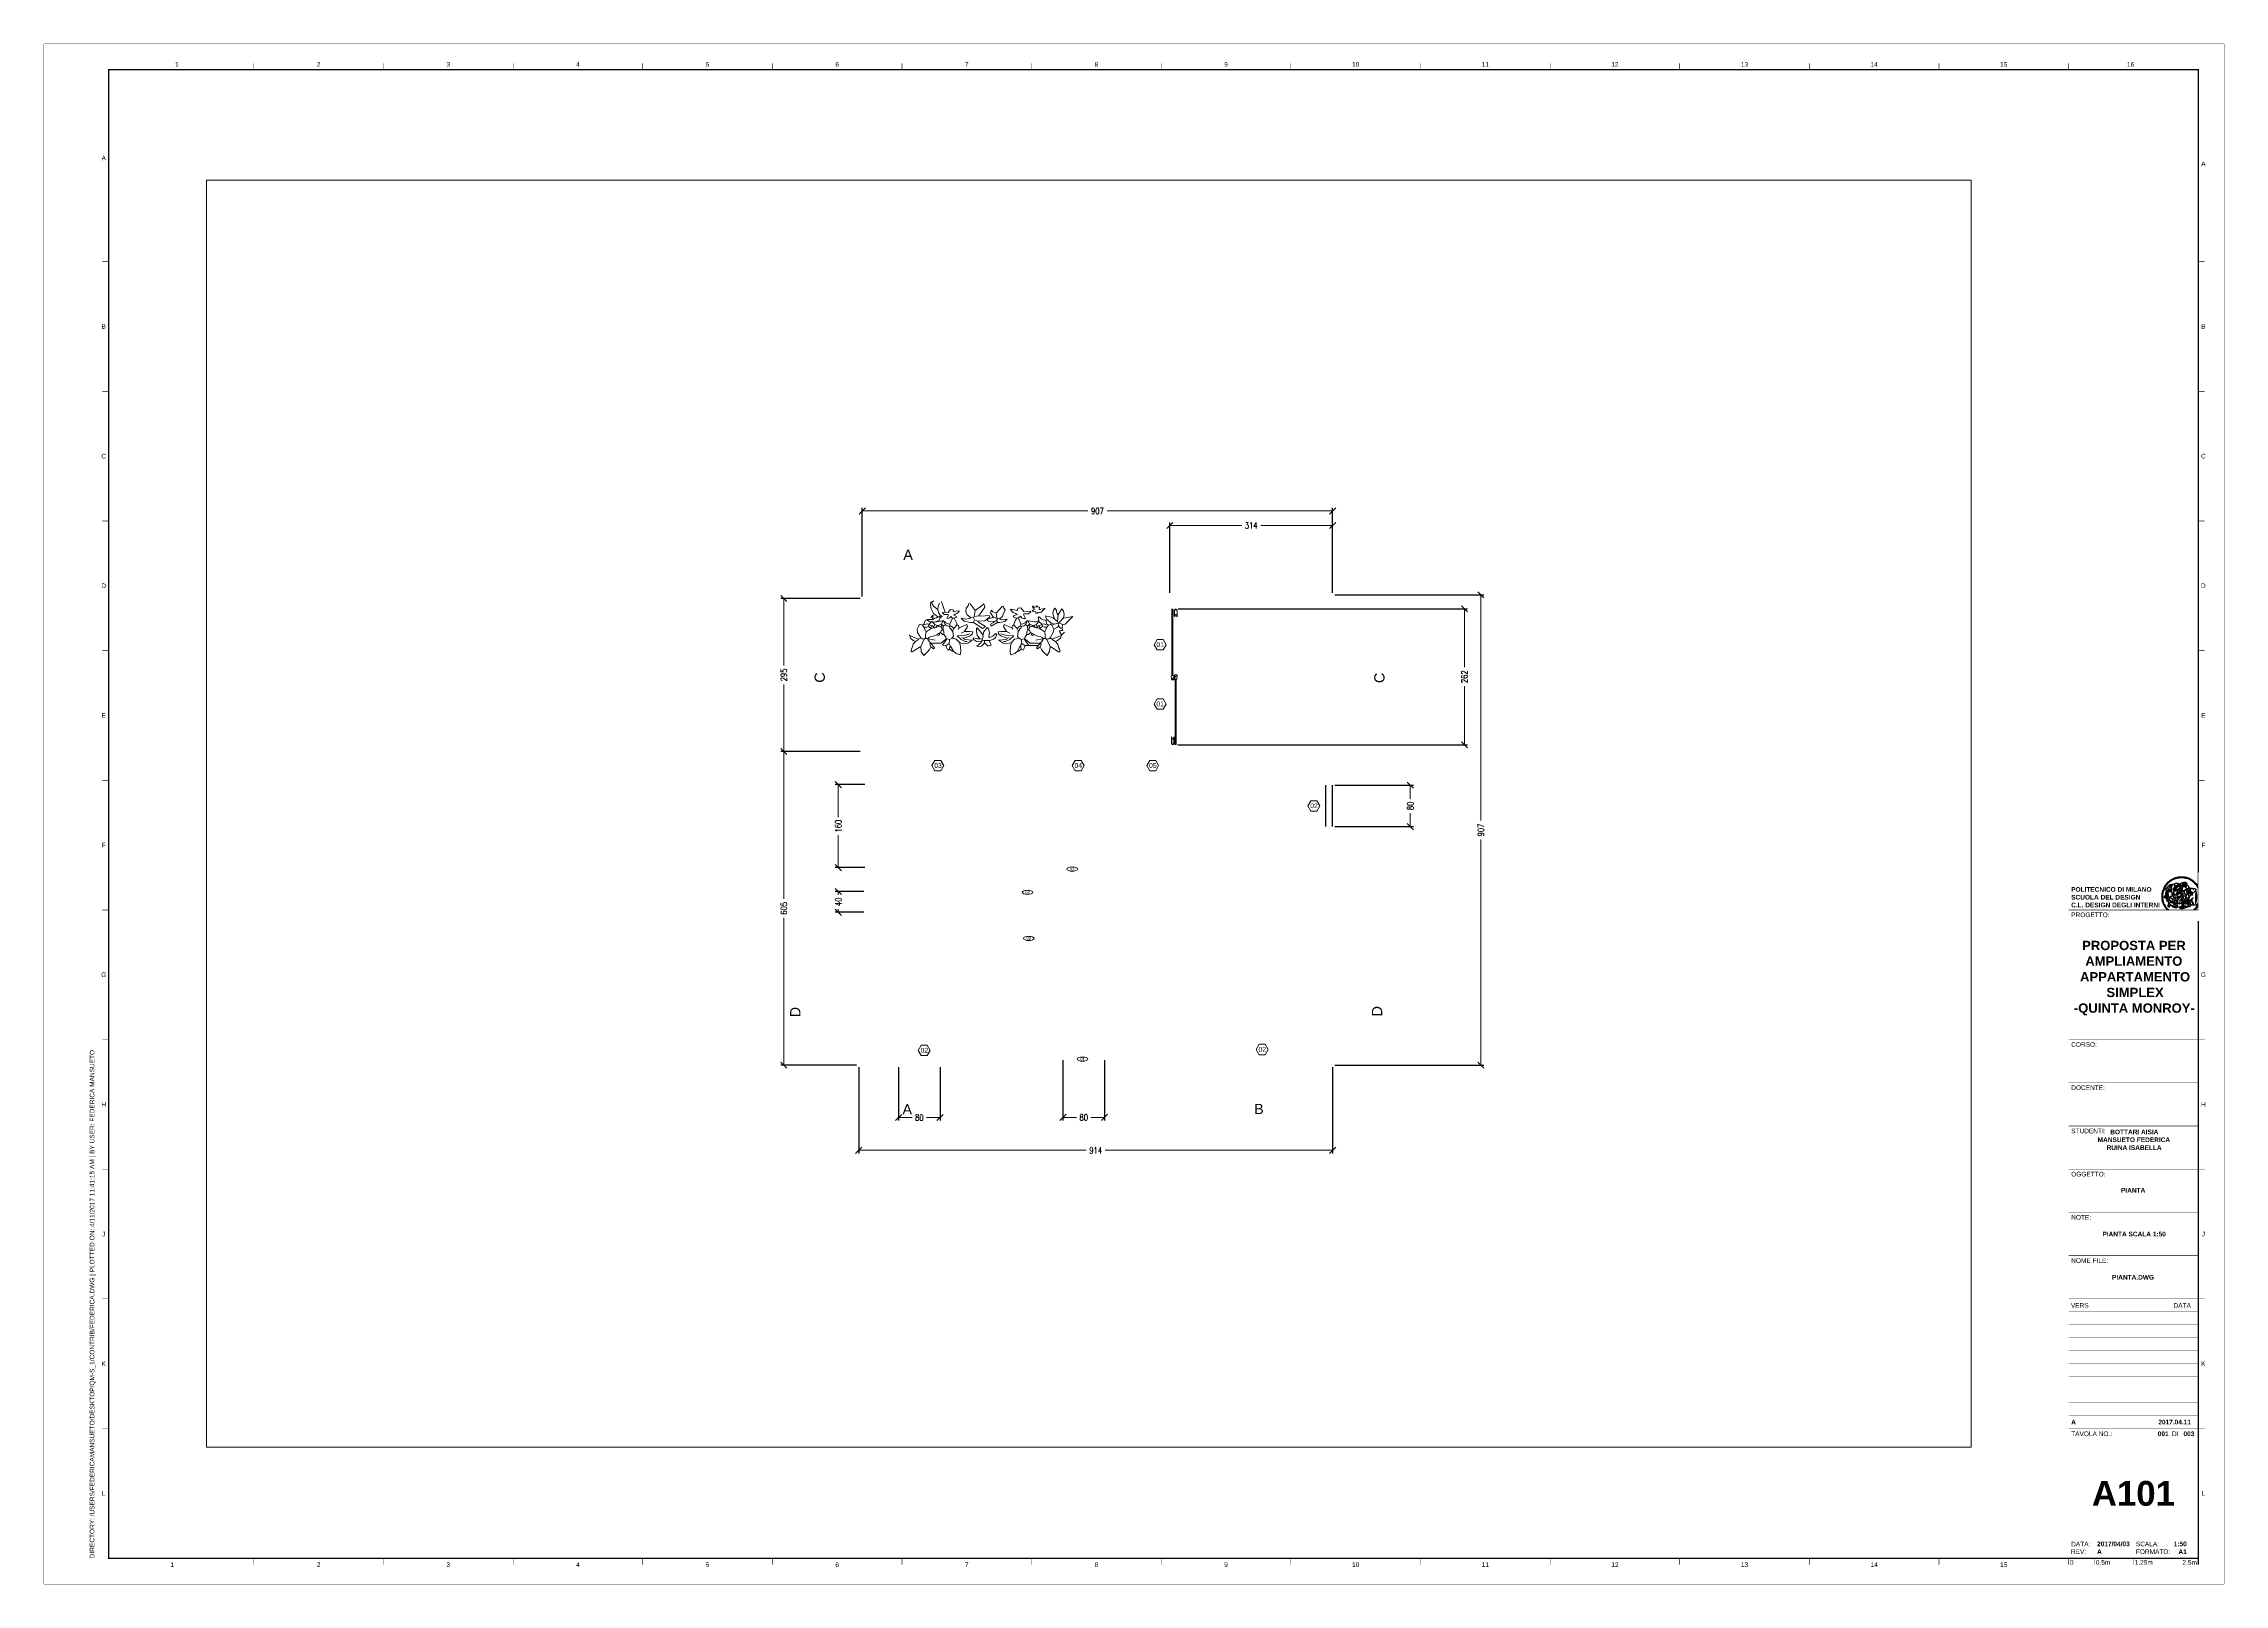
# Paper-space layout 'A000' of a CAD drawing. Header units: inches, sheet in millimetres. Extents: x 0 to 841, y 0 to 594.
# The model-space entities are those that its viewports show. They can reach past a viewport. Long polylines and large blocks are cut down to what shows.
import ezdxf
from ezdxf.enums import TextEntityAlignment as Align

# ---------------------------------------------------------------- set-up
doc = ezdxf.new("R2010")
doc.units = ezdxf.units.IN
doc.header["$MEASUREMENT"] = 0
doc.set_wipeout_variables(frame=1)
for name, color, linetype in [('G-ANNO-LOGO', 3, 'Continuous'), ('G-ANNO-TEXT', 3, 'Continuous'), ('G-ANNO-TTLB', 3, 'Continuous'), ('INFISSI_finissimi', 250, 'Continuous'), ('Layer1', 7, 'Continuous')]:
    doc.layers.add(name, color=color, linetype=linetype)
doc.layers.add('G-ANNO-NPLT', color=210, linetype='Continuous', plot=False)
doc.layers.add('linee di sezione', color=3, linetype='Continuous', lineweight=13)
doc.layers.add('piante', color=94, linetype='Continuous', lineweight=13)
doc.styles.add('ARIAL', font='Arial.ttf')
doc.styles.add('ARIAL-BOLD', font='Arial Bold.ttf')
doc.styles.add('E-ARIAL', font='Arial.ttf')
doc.styles.add('E-ROMANS', font='romans.shx', dxfattribs={"width": 0.8})
doc.dimstyles.new('E-0100_TICK_12', dxfattribs={"dimscale": 0.001, "dimtxt": 120, "dimasz": 120, "dimexe": 60, "dimexo": 40, "dimgap": 60, "dimtad": 0, "dimzin": 0, "dimdsep": 46, "dimtxsty": 'E-ROMANS', "dimblk": 'OBLIQUE', "dimcen": 60, "dimclrd": 256, "dimclre": 256, "dimclrt": 256, "dimadec": 0, "dimazin": 0, "dimtfac": 1, "dimtmove": 1, "dimatfit": 3, "dimldrblk": 'OPEN90', "dimfxl": 1, "dimtfill": 1, "dimtolj": 1, "dimtzin": 0, "dimlwd": -1, "dimarcsym": 0})

# ---------------------------------------------------------------- blocks, each defined once
blk = doc.blocks.new('A1_GRID_LAYOUT')
at = {"layer": 'G-ANNO-NPLT', "const_width": 0.18}
for points in [[(841, 594), (0, 594)], [(0, 0), (0, 594)], [(841, 0), (841, 594)], [(841, 0), (0, 0)]]:
    blk.add_lwpolyline(points, dxfattribs=at)
at = {"layer": 'G-ANNO-TTLB', "const_width": 0.5, "flags": 128}
blk.add_lwpolyline([(25, 584), (25, 10), (831, 10), (831, 584)], close=True, dxfattribs=at)
at = {"layer": 'G-ANNO-TTLB', "const_width": 0.18, "flags": 128}
for points in [[(81, 586.5), (81, 584)], [(131, 586.5), (131, 584)], [(181, 586.5), (181, 584)], [(231, 586.5), (231, 584)], [(281, 586.5), (281, 584)], [(331, 586.5), (331, 584)], [(381, 586.5), (381, 584)], [(431, 586.5), (431, 584)], [(481, 586.5), (481, 584)], [(531, 586.5), (531, 584)], [(581, 586.5), (581, 584)], [(631, 586.5), (631, 584)], [(681, 586.5), (681, 584)], [(731, 586.5), (731, 584)], [(781, 586.5), (781, 584)], [(0, 578.5), (0, 576)], [(25, 510), (22.5, 510)], [(833.5, 510), (831, 510)], [(25, 460), (22.5, 460)], [(833.5, 460), (831, 460)], [(25, 410), (22.5, 410)], [(833.5, 410), (831, 410)], [(25, 360), (22.5, 360)], [(833.5, 360), (831, 360)], [(25, 310), (22.5, 310)], [(833.5, 310), (831, 310)], [(25, 260), (22.5, 260)], [(833.5, 260), (831, 260)], [(25, 210), (22.5, 210)], [(833.5, 210), (831, 210)], [(25, 160), (22.5, 160)], [(833.5, 160), (831, 160)], [(25, 110), (22.5, 110)], [(833.5, 110), (831, 110)], [(833.5, 110), (831, 110)], [(25, 60), (22.5, 60)], [(833.5, 60), (831, 60)], [(833.5, 60), (831, 60)], [(81, 10), (81, 7.5)], [(131, 10), (131, 7.5)], [(181, 10), (181, 7.5)], [(231, 10), (231, 7.5)], [(281, 10), (281, 7.5)], [(331, 10), (331, 7.5)], [(381, 10), (381, 7.5)], [(431, 10), (431, 7.5)], [(481, 10), (481, 7.5)], [(531, 10), (531, 7.5)], [(581, 10), (581, 7.5)], [(631, 10), (631, 7.5)], [(681, 10), (681, 7.5)], [(731, 10), (731, 7.5)], [(781, 10), (781, 7.5)]]:
    blk.add_lwpolyline(points, dxfattribs=at)
at = {"layer": 'G-ANNO-TTLB', "const_width": 0.18}
blk.add_lwpolyline([(716.5, 10), (776.5, 10)], dxfattribs=at)
at = {"layer": 'G-ANNO-TEXT', "style": 'ARIAL'}
for s, p in [('1', (51.35, 586.07)), ('2', (106, 586.07)), ('3', (156, 586.07)), ('4', (206, 586.07)), ('5', (256, 586.07)), ('6', (306, 586.07)), ('7', (356, 586.07)), ('8', (406, 586.07)), ('9', (456, 586.07)), ('10', (506, 586.07)), ('11', (556, 586.07)), ('12', (606, 586.07)), ('13', (656, 586.07)), ('14', (706, 586.07)), ('15', (756, 586.07)), ('16', (804.89, 586.07)), ('A', (23.09, 549.98)), ('A', (832.98, 547.71)), ('B', (23.09, 485)), ('B', (832.98, 485)), ('C', (23.09, 435)), ('C', (832.98, 435)), ('D', (23.09, 385)), ('D', (832.98, 385)), ('E', (23.09, 335)), ('E', (832.98, 335)), ('F', (23.09, 285)), ('F', (832.98, 285)), ('G', (23.09, 235)), ('G', (832.98, 235)), ('H', (23.09, 185)), ('H', (832.98, 185)), ('J', (23.09, 135)), ('J', (832.98, 135)), ('K', (23.09, 85)), ('K', (832.98, 85)), ('L', (23.09, 35)), ('L', (832.98, 35)), ('2', (106, 7.51)), ('3', (156, 7.51)), ('6', (306, 7.51)), ('8', (406, 7.51)), ('9', (456, 7.51)), ('10', (506, 7.51)), ('12', (606, 7.51)), ('13', (656, 7.51)), ('1', (49.49, 7.51)), ('4', (206, 7.51)), ('5', (256, 7.51)), ('7', (356, 7.51)), ('11', (556, 7.51)), ('14', (706, 7.51)), ('15', (756, 7.51))]:
    blk.add_text(s, height=1.8, dxfattribs=at).set_placement(p, align=Align.MIDDLE_CENTER)
at = {"layer": 'G-ANNO-TEXT', "insert": (17.7, 9.95), "char_height": 1.8, "attachment_point": 1, "rotation": 90, "style": 'ARIAL'}
blk.add_mtext_dynamic_manual_height_columns('DIRECTORY: /USERS/FEDERICAMANSUETO/DESKTOP/QM-S_1/CONTRIB/FEDERICA.DWG | PLOTTED ON: 4/11/2017 11:41:15 AM | BY USER: FEDERICA MANSUETO', width=412.209, gutter_width=9, heights=[0], dxfattribs=at)
blk = doc.blocks.new('logoPolimi')
for p, q in [((-2.37, 0.12), (-2.16, 0.11)), ((-2.37, 0.01), (-2.16, 0.01)), ((-2.36, 0.23), (-2.15, 0.21)), ((-2.35, 0.34), (-2.14, 0.31)), ((-2.33, 0.45), (-2.12, 0.41)), ((-2.3, 0.55), (-2.1, 0.51)), ((-2.28, 0.66), (-2.07, 0.6)), ((-2.24, 0.77), (-2.04, 0.7)), ((-2.2, 0.87), (-2.01, 0.79)), ((-2.16, 0.97), (-1.97, 0.89)), ((-2.11, 1.07), (-1.93, 0.98)), ((-2.06, 1.17), (-1.88, 1.07)), ((-2.01, 1.26), (-1.83, 1.15)), ((-1.94, 1.36), (-1.77, 1.24)), ((-1.88, 1.45), (-1.71, 1.32)), ((-1.84, 0.03), (-1.82, 0.35)), ((-1.81, 1.53), (-1.65, 1.4)), ((-1.74, 1.61), (-1.58, 1.47)), ((-1.73, 0.59), (-1.73, 0.59)), ((-1.73, 0.59), (-1.73, 0.59)), ((-1.66, 1.69), (-1.51, 1.54)), ((-1.65, 0.57), (-1.65, 0.57)), ((-1.59, 1.12), (-1.59, 1.12)), ((-1.58, 1.77), (-1.44, 1.61)), ((-1.51, 0.55), (-1.51, 0.55)), ((-1.51, 0.55), (-1.51, 0.55)), ((-1.49, 1.84), (-1.36, 1.68)), ((-1.41, 1.91), (-1.28, 1.74)), ((-1.32, 1.97), (-1.2, 1.8)), ((-1.31, 0.79), (-1.21, 0.75)), ((-1.21, 0.75), (-1.31, 0.79)), ((-1.21, 0.75), (-1.31, 0.79)), ((-1.22, 2.03), (-1.11, 1.85)), ((-1.21, 0.75), (-1.21, 0.75)), ((-1.21, 0.75), (-1.21, 0.75)), ((-1.19, 0.76), (-1.19, 0.76)), ((-1.19, 0.76), (-1.19, 0.76)), ((-1.17, 0.99), (-1.18, 0.99)), ((-1.18, 0.99), (-1.17, 0.99)), ((-1.16, 0.57), (-1.16, 0.57)), ((-1.16, 0.57), (-1.16, 0.57)), ((-1.13, 2.09), (-1.03, 1.9)), ((-1.1, 0.01), (-0.99, 0.06)), ((-0.99, 0.06), (-1.1, 0.01)), ((-0.99, 0.06), (-1.1, 0.01)), ((-1.03, 2.14), (-0.94, 1.95)), ((-0.99, 0.06), (-0.99, 0.06)), ((-0.99, 0.06), (-0.99, 0.06)), ((-0.97, 0.79), (-0.98, 0.79)), ((-0.89, 0.84), (-0.97, 0.79)), ((-0.97, 0.79), (-0.89, 0.84)), ((-0.96, 1.41), (-0.96, 1.41)), ((-0.96, 1.41), (-0.96, 1.41)), ((-0.93, 2.18), (-0.84, 1.99)), ((-0.89, 0.84), (-0.82, 0.87)), ((-0.82, 0.87), (-0.89, 0.84)), ((-0.89, 0.84), (-0.82, 0.87)), ((-0.88, 0.83), (-0.89, 0.84)), ((-0.85, 1.39), (-0.85, 1.39)), ((-0.85, 1.39), (-0.85, 1.39)), ((-0.84, 0.14), (-0.84, 0.14)), ((-0.83, 2.22), (-0.75, 2.03)), ((-0.77, 1.08), (-0.78, 1.08)), ((-0.78, 1.08), (-0.77, 1.08)), ((-0.61, 1.12), (-0.77, 1.08)), ((-0.77, 1.08), (-0.61, 1.12)), ((-0.77, 1.08), (-0.61, 1.12)), ((-0.75, 1.3), (-0.76, 1.29)), ((-0.76, 1.29), (-0.75, 1.3)), ((-0.72, 2.26), (-0.66, 2.06)), ((-0.65, 0.99), (-0.7, 0.96)), ((-0.69, 0.18), (-0.68, 0.18)), ((-0.66, 0.93), (-0.66, 0.93)), ((-0.66, 0.93), (-0.64, 0.93)), ((-0.66, 0.93), (-0.66, 0.93)), ((-0.66, 0.93), (-0.66, 0.93)), ((-0.63, 1.01), (-0.63, 1.01)), ((-0.63, 1.01), (-0.62, 1.01)), ((-0.63, 0.66), (-0.63, 0.66)), ((-0.61, 2.29), (-0.56, 2.09)), ((-0.6, 1.12), (-0.61, 1.12)), ((-0.61, 1.12), (-0.6, 1.12)), ((-0.61, 1.12), (-0.6, 1.12)), ((-0.61, 0.86), (-0.57, 0.85)), ((-0.57, 0.85), (-0.61, 0.86)), ((-0.61, 0.86), (-0.57, 0.85)), ((-0.53, 1.08), (-0.6, 1.12)), ((-0.6, 1.12), (-0.6, 1.11)), ((-0.6, 1.12), (-0.53, 1.08)), ((-0.57, 0.8), (-0.59, 0.8)), ((-0.57, 0.85), (-0.53, 0.84)), ((-0.57, 0.85), (-0.57, 0.85)), ((-0.57, 0.85), (-0.57, 0.85)), ((-0.57, 0.85), (-0.53, 0.84)), ((-0.56, 0.29), (-0.49, 0.48)), ((-0.56, 0.14), (-0.56, 0.29)), ((-0.5, 0.11), (-0.56, 0.14)), ((-0.53, 0.84), (-0.51, 0.84)), ((-0.53, 0.84), (-0.51, 0.84)), ((-0.53, 0.84), (-0.53, 0.84)), ((-0.51, 2.32), (-0.46, 2.11)), ((-0.51, 0.11), (-0.51, 0.11)), ((-0.51, 0.11), (-0.51, 0.11)), ((-0.34, 0.33), (-0.5, 0.11)), ((-0.49, 0.48), (-0.41, 0.55)), ((-0.42, 0.8), (-0.47, 0.79)), ((-0.42, 0.8), (-0.47, 0.79)), ((-0.47, 0.79), (-0.45, 0.76)), ((-0.47, 0.79), (-0.45, 0.76)), ((-0.45, 1.14), (-0.42, 1.11)), ((-0.42, 1.26), (-0.36, 1.22)), ((-0.41, 0.55), (-0.34, 0.49)), ((-0.4, 2.34), (-0.36, 2.13)), ((-0.4, 1.37), (-0.38, 1.38)), ((-0.39, 1.37), (-0.4, 1.37)), ((-0.35, 1.33), (-0.4, 1.37)), ((-0.39, 1.24), (-0.4, 1.23)), ((-0.38, 1.14), (-0.38, 1.14)), ((-0.34, 0.49), (-0.09, 0.48)), ((-0.16, 0.32), (-0.34, 0.33)), ((-0.14, 0.32), (-0.31, 0.34)), ((-0.29, 2.35), (-0.26, 2.14)), ((-0.28, 1.3), (-0.29, 1.3)), ((-0.28, 1.3), (-0.28, 1.3)), ((-0.18, 2.36), (-0.16, 2.15)), ((-0.16, 1.24), (-0.16, 1.25)), ((-0.16, 1.25), (-0.16, 1.25)), ((-0.16, 0.49), (-0.14, 0.64)), ((-0.06, 0.27), (-0.16, 0.32)), ((-0.1, 0.88), (-0.09, 0.87)), ((-0.08, 1.37), (-0.08, 1.38)), ((-0.08, 1.23), (-0.05, 1.21)), ((-0.05, 1.21), (-0.08, 1.23)), ((-0.08, 1.23), (-0.05, 1.21)), ((-0.07, 2.37), (-0.06, 2.16)), ((-0.03, 0.26), (-0.06, 0.27)), ((-0.05, 1.21), (-0.04, 1.21)), ((-0.04, 1.21), (-0.05, 1.21)), ((-0.04, 1.21), (-0.04, 1.21)), ((-0.04, 1.21), (-0.04, 1.21)), ((-0.04, 0.48), (-0.03, 0.26)), ((0.03, 1.15), (0.03, 1.15)), ((0.03, 0.66), (0.03, 0.67)), ((0.04, 2.37), (0.04, 2.16)), ((0.07, 0.58), (0.07, 0.57)), ((0.1, 1.18), (0.1, 1.18)), ((0.1, 0.84), (0.1, 0.84)), ((0.13, 1.32), (0.17, 1.19)), ((0.15, 2.36), (0.14, 2.16)), ((0.14, 0.71), (0.34, 0.65)), ((0.31, 0.56), (0.17, 0.63)), ((0.26, 2.36), (0.24, 2.15)), ((0.27, 1.61), (0.27, 1.61)), ((0.27, 1.61), (0.27, 1.61)), ((0.27, 1.61), (0.27, 1.61)), ((0.29, 1.29), (0.29, 1.29)), ((0.29, 1.29), (0.29, 1.29)), ((0.29, 1.29), (0.29, 1.29)), ((0.29, 1.29), (0.29, 1.29)), ((0.33, 0.49), (0.34, 0.49)), ((0.33, 0.03), (0.35, 0.03)), ((0.33, 0.03), (0.35, 0.03)), ((0.37, 2.34), (0.34, 2.13)), ((0.34, 0.65), (0.34, 0.64)), ((0.35, 0.03), (0.57, 0.06)), ((0.35, 0.03), (0.57, 0.06)), ((0.35, 0.03), (0.35, 0.03)), ((0.35, 0.03), (0.35, 0.03)), ((0.38, 1.36), (0.37, 1.35)), ((0.38, 0.34), (0.37, 0.34)), ((0.38, 0.34), (0.38, 0.34)), ((0.43, 0.67), (0.39, 0.64)), ((0.48, 2.32), (0.44, 2.12)), ((0.49, 1.05), (0.51, 1.13)), ((0.51, 1.13), (0.49, 1.05)), ((0.49, 1.05), (0.51, 1.13)), ((0.51, 1.31), (0.5, 1.29)), ((0.51, 1.13), (0.52, 1.23)), ((0.52, 1.23), (0.51, 1.23)), ((0.51, 1.23), (0.52, 1.23)), ((0.52, 1.23), (0.51, 1.13)), ((0.51, 1.13), (0.52, 1.23)), ((0.52, 1.24), (0.6, 1.37)), ((0.52, 1.23), (0.6, 1.36)), ((0.6, 1.36), (0.52, 1.23)), ((0.52, 1.23), (0.52, 1.23)), ((0.52, 1.23), (0.52, 1.24)), ((0.52, 1.23), (0.52, 1.23)), ((0.55, 1.07), (0.53, 1.06)), ((0.53, 1.04), (0.53, 1.06)), ((0.53, 1.05), (0.53, 1.04)), ((0.59, 2.3), (0.54, 2.09)), ((0.54, 0.3), (0.63, 0.32)), ((0.54, -0.08), (0.61, 0.06)), ((0.61, 0.06), (0.54, -0.08)), ((0.54, -0.08), (0.61, 0.06)), ((0.56, 0.19), (0.59, 0.21)), ((0.57, 1.07), (0.57, 1.07)), ((0.57, 1.07), (0.57, 1.07)), ((0.57, 1.07), (0.57, 1.07)), ((0.57, 1.07), (0.57, 1.07)), ((0.57, 1.07), (0.57, 1.07)), ((0.57, 1.07), (0.57, 1.07)), ((0.57, 1.07), (0.57, 1.07)), ((0.58, 0.3), (0.59, 0.29)), ((0.59, 0.78), (0.59, 0.79)), ((0.59, 0.79), (0.59, 0.79)), ((0.59, 0.79), (0.59, 0.79)), ((0.59, 0.79), (0.59, 0.78)), ((0.61, 0.06), (0.6, 0.07)), ((0.6, 0.07), (0.61, 0.06)), ((0.61, 0.06), (0.61, 0.07)), ((0.62, 0.21), (0.65, 0.22)), ((0.69, 2.27), (0.63, 2.07)), ((0.64, 1.37), (0.65, 1.37)), ((0.69, 0.86), (0.68, 0.86)), ((0.68, 0.86), (0.69, 0.86)), ((0.68, 0.76), (0.68, 0.76)), ((0.8, 2.23), (0.73, 2.03)), ((0.76, 0.26), (0.76, 0.26)), ((0.9, 2.19), (0.82, 2)), ((0.82, 0.35), (0.84, 0.36)), ((0.82, 0.35), (0.82, 0.35)), ((0.84, 0.36), (0.84, 0.37)), ((0.85, 0.34), (1.05, 0.35)), ((1, 2.15), (0.91, 1.96)), ((0.93, 1.05), (0.93, 1.05)), ((0.93, 1.05), (0.93, 1.05)), ((0.93, 1.05), (0.93, 1.04)), ((0.93, 1.05), (0.93, 1.05)), ((0.97, 0.66), (0.96, 0.66)), ((1.01, 0.97), (0.98, 0.96)), ((1.1, 2.1), (1, 1.91)), ((1.2, 2.04), (1.09, 1.86)), ((1.17, 0.96), (1.17, 0.95)), ((1.17, 0.95), (1.17, 0.95)), ((1.29, 1.99), (1.18, 1.81)), ((1.38, 1.92), (1.26, 1.75)), ((1.34, 0.37), (1.26, 0.04)), ((1.27, 0.37), (1.27, 0.38)), ((1.28, 0.95), (1.28, 0.95)), ((1.47, 1.86), (1.34, 1.69)), ((1.37, 0.73), (1.46, 0.81)), ((1.41, 0.4), (1.41, 0.41)), ((1.56, 1.79), (1.42, 1.63)), ((1.64, 1.71), (1.49, 1.56)), ((1.49, 0.9), (1.57, 0.92)), ((1.72, 1.63), (1.56, 1.49)), ((1.67, 0.6), (1.57, 0.53)), ((1.79, 1.55), (1.63, 1.41)), ((1.86, 1.47), (1.7, 1.34)), ((1.93, 1.38), (1.76, 1.26)), ((1.99, 1.29), (1.81, 1.17)), ((2.05, 1.19), (1.87, 1.09)), ((2.1, 1.1), (1.92, 1)), ((2.15, 1), (1.96, 0.91)), ((2.19, 0.9), (2, 0.82)), ((2.23, 0.79), (2.04, 0.72)), ((2.27, 0.69), (2.07, 0.63)), ((2.3, 0.58), (2.09, 0.53)), ((2.32, 0.47), (2.12, 0.43)), ((2.34, 0.37), (2.13, 0.33)), ((2.36, 0.26), (2.15, 0.23)), ((2.37, 0.15), (2.16, 0.13)), ((2.37, 0.04), (2.16, 0.03)), ((-2.37, -0.1), (-2.16, -0.09)), ((-2.36, -0.21), (-2.15, -0.19)), ((-2.35, -0.32), (-2.14, -0.29)), ((-2.33, -0.43), (-2.12, -0.39)), ((-2.31, -0.54), (-2.1, -0.49)), ((-2.28, -0.65), (-2.08, -0.59)), ((-2.25, -0.75), (-2.05, -0.69)), ((-2.21, -0.86), (-2.02, -0.78)), ((-2.17, -0.96), (-1.98, -0.87)), ((-2.12, -1.06), (-1.93, -0.96)), ((-2.07, -1.16), (-1.89, -1.05)), ((-2.04, -0.15), (-1.97, -0.2)), ((-2.01, -1.25), (-1.84, -1.14)), ((-1.95, -1.34), (-1.78, -1.22)), ((-1.89, -1.43), (-1.72, -1.31)), ((-1.82, -1.52), (-1.66, -1.38)), ((-1.75, -1.6), (-1.59, -1.46)), ((-1.67, -1.68), (-1.52, -1.53)), ((-1.58, -0.12), (-1.6, -0.18)), ((-1.6, -0.18), (-1.58, -0.28)), ((-1.57, -0.54), (-1.59, -0.54)), ((-1.59, -0.54), (-1.59, -0.54)), ((-1.59, -1.76), (-1.45, -1.6)), ((-1.56, -0.32), (-1.56, -0.31)), ((-1.56, -0.31), (-1.56, -0.31)), ((-1.53, -0.65), (-1.53, -0.65)), ((-1.53, -0.65), (-1.53, -0.65)), ((-1.51, -1.83), (-1.37, -1.67)), ((-1.48, -0.86), (-1.48, -0.85)), ((-1.42, -0.37), (-1.42, -0.37)), ((-1.42, -1.9), (-1.29, -1.73)), ((-1.38, -0.46), (-1.38, -0.46)), ((-1.33, -1.96), (-1.21, -1.79)), ((-1.31, -0.24), (-1.31, -0.23)), ((-1.31, -0.23), (-1.31, -0.24)), ((-1.24, -2.02), (-1.13, -1.84)), ((-1.23, -0.19), (-1.23, -0.19)), ((-1.23, -0.19), (-1.23, -0.19)), ((-1.23, -0.19), (-1.23, -0.19)), ((-1.23, -0.19), (-1.23, -0.19)), ((-1.14, -2.08), (-1.04, -1.89)), ((-1.04, -2.13), (-0.95, -1.94)), ((-1.01, -0.39), (-1.02, -0.39)), ((-1.02, -0.39), (-1.01, -0.39)), ((-1.02, -0.7), (-1.02, -0.7)), ((-1.02, -0.7), (-1.02, -0.7)), ((-1.02, -0.7), (-1.02, -0.7)), ((-0.94, -2.18), (-0.86, -1.98)), ((-0.84, -2.22), (-0.77, -2.02)), ((-0.79, -0.51), (-0.83, -0.58)), ((-0.83, -0.58), (-0.79, -0.51)), ((-0.83, -0.58), (-0.79, -0.51)), ((-0.78, -1.05), (-0.83, -0.94)), ((-0.83, -0.94), (-0.78, -1.05)), ((-0.83, -0.94), (-0.83, -0.94)), ((-0.83, -0.94), (-0.78, -1.05)), ((-0.82, -1.23), (-0.82, -1.23)), ((-0.82, -1.23), (-0.77, -1.23)), ((-0.77, -1.23), (-0.82, -1.23)), ((-0.82, -1.23), (-0.82, -1.23)), ((-0.77, -1.23), (-0.82, -1.23)), ((-0.75, -0.96), (-0.8, -0.89)), ((-0.8, -0.89), (-0.79, -0.92)), ((-0.79, -0.92), (-0.8, -0.89)), ((-0.8, -0.89), (-0.75, -0.96)), ((-0.79, -0.92), (-0.8, -0.89)), ((-0.8, -0.89), (-0.8, -0.89)), ((-0.8, -0.89), (-0.75, -0.96)), ((-0.79, -0.92), (-0.78, -0.95)), ((-0.78, -0.95), (-0.79, -0.92)), ((-0.78, -0.95), (-0.79, -0.92)), ((-0.77, -0.49), (-0.78, -0.48)), ((-0.78, -0.48), (-0.77, -0.49)), ((-0.78, -0.95), (-0.76, -1)), ((-0.76, -1), (-0.78, -0.95)), ((-0.76, -1), (-0.78, -0.95)), ((-0.71, -0.89), (-0.75, -0.87)), ((-0.75, -0.87), (-0.71, -0.89)), ((-0.75, -0.87), (-0.71, -0.89)), ((-0.72, -1.01), (-0.75, -0.96)), ((-0.75, -0.96), (-0.72, -1.01)), ((-0.75, -0.96), (-0.72, -1.01)), ((-0.74, -2.25), (-0.67, -2.05)), ((-0.64, -0.93), (-0.71, -0.89)), ((-0.71, -0.89), (-0.64, -0.93)), ((-0.71, -0.89), (-0.64, -0.93)), ((-0.66, -0.53), (-0.66, -0.53)), ((-0.66, -0.53), (-0.66, -0.53)), ((-0.66, -0.53), (-0.66, -0.53)), ((-0.63, -2.29), (-0.57, -2.08)), ((-0.52, -2.31), (-0.48, -2.11)), ((-0.39, -0.81), (-0.51, -0.69)), ((-0.51, -1.04), (-0.5, -1.04)), ((-0.48, -0.42), (-0.48, -0.42)), ((-0.48, -0.42), (-0.48, -0.42)), ((-0.48, -0.42), (-0.48, -0.42)), ((-0.42, -2.33), (-0.38, -2.13)), ((-0.41, -0.51), (-0.41, -0.51)), ((-0.38, -0.05), (-0.39, -0.12)), ((-0.39, -0.12), (-0.37, -0.1)), ((-0.35, -0.14), (-0.37, -0.08)), ((-0.37, -0.09), (-0.37, -0.09)), ((-0.33, -0.12), (-0.35, -0.14)), ((-0.32, -0.14), (-0.35, -0.14)), ((-0.35, -0.18), (-0.34, -0.22)), ((-0.34, -0.08), (-0.29, -0.16)), ((-0.34, -0.22), (-0.34, -0.22)), ((-0.27, -0.17), (-0.32, -0.14)), ((-0.31, -2.35), (-0.28, -2.14)), ((-0.25, -0.91), (-0.26, -0.9)), ((-0.26, -1.29), (0.1, -1.2)), ((0.1, -1.2), (-0.26, -1.29)), ((0.08, -1.4), (-0.26, -1.29)), ((-0.26, -1.29), (0.08, -1.4)), ((-0.26, -1.38), (-0.26, -1.29)), ((-0.26, -1.29), (-0.26, -1.29)), ((-0.26, -1.29), (-0.26, -1.38)), ((-0.26, -1.29), (0.08, -1.4)), ((-0.26, -1.29), (-0.26, -1.29)), ((0.08, -1.49), (-0.26, -1.38)), ((-0.26, -1.38), (0.09, -1.49)), ((-0.2, -2.36), (-0.18, -2.15)), ((-0.14, -0.15), (-0.16, -0.13)), ((-0.11, -0.04), (-0.12, -0.05)), ((-0.09, -2.37), (-0.08, -2.16)), ((-0.04, -0.41), (-0.01, -0.44)), ((-0.01, -0.44), (-0.04, -0.41)), ((-0.04, -0.41), (-0.01, -0.44)), ((0.03, -2.37), (0.02, -2.16)), ((0.07, -0.84), (0.07, -0.84)), ((0.07, -0.84), (0.07, -0.84)), ((0.1, -1.2), (0.08, -1.32)), ((0.08, -1.32), (0.13, -1.2)), ((0.08, -1.4), (0.72, -1.22)), ((0.72, -1.22), (0.08, -1.4)), ((0.08, -1.4), (0.72, -1.22)), ((0.72, -1.31), (0.08, -1.49)), ((0.08, -1.44), (0.08, -1.4)), ((0.08, -1.4), (0.08, -1.44)), ((0.08, -1.4), (0.08, -1.49)), ((0.08, -1.49), (0.08, -1.44)), ((0.08, -1.44), (0.08, -1.44)), ((0.08, -1.44), (0.08, -1.45)), ((0.08, -1.45), (0.08, -1.46)), ((0.08, -1.46), (0.08, -1.49)), ((0.1, -1.01), (0.09, -0.86)), ((0.1, -1.01), (0.09, -0.86)), ((0.09, -1.49), (0.72, -1.31)), ((0.1, -1.2), (0.12, -1.04)), ((0.12, -1.04), (0.1, -1.2)), ((0.13, -1.2), (0.1, -1.2)), ((0.1, -1.2), (0.13, -1.2)), ((0.13, -1.2), (0.1, -1.2)), ((0.1, -1.2), (0.1, -1.2)), ((0.11, -0.44), (0.11, -0.44)), ((0.11, -0.44), (0.11, -0.44)), ((0.12, -0.21), (0.12, -0.21)), ((0.12, -0.21), (0.12, -0.21)), ((0.12, -0.21), (0.12, -0.21)), ((0.12, -0.21), (0.12, -0.21)), ((0.12, -0.21), (0.12, -0.21)), ((0.12, -0.21), (0.12, -0.21)), ((0.12, -0.21), (0.12, -0.21)), ((0.12, -0.21), (0.12, -0.21)), ((0.12, -0.21), (0.12, -0.21)), ((0.12, -0.21), (0.12, -0.21)), ((0.12, -0.21), (0.12, -0.21)), ((0.12, -0.21), (0.12, -0.21)), ((0.12, -0.21), (0.12, -0.21)), ((0.12, -0.56), (0.14, -0.53)), ((0.14, -0.53), (0.12, -0.56)), ((0.12, -0.56), (0.14, -0.53)), ((0.12, -1.04), (0.12, -1.04)), ((0.12, -1.04), (0.12, -1.04)), ((0.12, -1.04), (0.12, -1.04)), ((0.14, -2.37), (0.12, -2.16)), ((0.21, -0.99), (0.13, -1.2)), ((0.13, -1.2), (0.21, -0.99)), ((0.36, -1.14), (0.13, -1.2)), ((0.13, -1.2), (0.26, -1.17)), ((0.14, -0.53), (0.16, -0.49)), ((0.16, -0.49), (0.14, -0.53)), ((0.14, -0.53), (0.16, -0.49)), ((0.16, -0.49), (0.16, -0.49)), ((0.16, -0.49), (0.16, -0.49)), ((0.28, -1.19), (0.21, -0.99)), ((0.21, -0.99), (0.31, -1.27)), ((0.25, -2.36), (0.22, -2.15)), ((0.24, -0.17), (0.24, -0.16)), ((0.24, -0.16), (0.24, -0.17)), ((0.25, -0.84), (0.25, -0.88)), ((0.25, -0.88), (0.25, -0.84)), ((0.25, -0.88), (0.25, -0.84)), ((0.25, -0.88), (0.29, -1.17)), ((0.26, -0.88), (0.25, -0.88)), ((0.31, -1.27), (0.25, -0.88)), ((0.26, -1.17), (0.28, -1.16)), ((0.28, -1.16), (0.36, -1.14)), ((0.29, -1.17), (0.28, -1.19)), ((0.35, -2.34), (0.32, -2.14)), ((0.36, -1.14), (0.72, -1.22)), ((0.72, -1.22), (0.36, -1.14)), ((0.46, -2.32), (0.42, -2.12)), ((0.49, -0.31), (0.49, -0.31)), ((0.49, -0.31), (0.49, -0.31)), ((0.5, -0.27), (0.5, -0.27)), ((0.51, -0.27), (0.51, -0.27)), ((0.57, -2.3), (0.52, -2.1)), ((0.68, -2.27), (0.62, -2.07)), ((0.78, -2.24), (0.71, -2.04)), ((0.72, -0.81), (0.75, -0.89)), ((0.72, -1.22), (0.72, -1.31)), ((0.72, -1.31), (0.72, -1.22)), ((0.74, -0.23), (0.74, -0.23)), ((0.74, -0.23), (0.75, -0.24)), ((0.75, -0.23), (0.75, -0.23)), ((0.89, -2.2), (0.81, -2)), ((0.86, -0.25), (0.82, -0.34)), ((0.87, -0.22), (0.86, -0.23)), ((0.87, -0.22), (0.86, -0.25)), ((0.99, -2.15), (0.9, -1.96)), ((0.96, -0.58), (0.96, -0.57)), ((1.09, -2.11), (0.99, -1.92)), ((1.05, -1.05), (1.04, -1.05)), ((1.19, -2.05), (1.08, -1.87)), ((1.28, -2), (1.17, -1.82)), ((1.37, -1.93), (1.25, -1.76)), ((1.31, -0.27), (1.3, -0.26)), ((1.3, -0.26), (1.3, -0.26)), ((1.3, -0.26), (1.3, -0.26)), ((1.3, -0.26), (1.31, -0.27)), ((1.3, -0.26), (1.3, -0.26)), ((1.46, -1.87), (1.33, -1.7)), ((1.54, -1.8), (1.41, -1.64)), ((1.63, -1.72), (1.48, -1.57)), ((1.71, -1.65), (1.55, -1.5)), ((1.78, -1.57), (1.62, -1.43)), ((1.85, -1.48), (1.69, -1.35)), ((1.92, -1.39), (1.75, -1.27)), ((1.98, -1.3), (1.81, -1.19)), ((2.04, -1.21), (1.86, -1.1)), ((2.09, -1.11), (1.91, -1.01)), ((2.14, -1.01), (1.95, -0.92)), ((2.19, -0.91), (1.99, -0.83)), ((2.23, -0.81), (2.03, -0.74)), ((2.26, -0.7), (2.06, -0.64)), ((2.29, -0.6), (2.09, -0.55)), ((2.32, -0.49), (2.11, -0.45)), ((2.34, -0.38), (2.13, -0.35)), ((2.35, -0.27), (2.15, -0.25)), ((2.37, -0.08), (2.16, -0.07)), ((2.36, -0.16), (2.16, -0.15))]:
    blk.add_line(p, q)
for points in [[(-1.9, 0.12), (-1.94, 0.02), (-2.05, -0.09), (-2.05, -0.09)], [(-1.86, 0.38), (-1.86, 0.38), (-1.87, 0.19), (-1.9, 0.12)], [(-1.76, 0.6), (-1.76, 0.6), (-1.84, 0.57), (-1.86, 0.38)], [(-1.86, -0.04), (-1.84, 0.02), (-1.84, 0.03), (-1.84, 0.03)], [(-1.82, 0.78), (-1.83, 0.8), (-1.85, 0.86), (-1.83, 0.88)], [(-1.82, 0.78), (-1.83, 0.8), (-1.85, 0.86), (-1.83, 0.88)], [(-1.83, 0.88), (-1.81, 0.9), (-1.76, 0.96), (-1.76, 0.96)], [(-1.83, 0.88), (-1.81, 0.9), (-1.76, 0.96), (-1.76, 0.96)], [(-1.76, 0.6), (-1.83, 0.7), (-1.78, 0.74), (-1.78, 0.74)], [(-1.78, 0.74), (-1.79, 0.74), (-1.83, 0.7), (-1.76, 0.6)], [(-1.78, 0.74), (-1.8, 0.76), (-1.81, 0.78), (-1.82, 0.78)], [(-1.78, 0.74), (-1.8, 0.76), (-1.81, 0.78), (-1.82, 0.78)], [(-1.82, 0.35), (-1.81, 0.5), (-1.73, 0.59), (-1.73, 0.59)], [(-1.82, -0.19), (-1.73, -0.07), (-1.75, 0.14), (-1.75, 0.3)], [(-1.75, 0.33), (-1.75, 0.17), (-1.73, -0.05), (-1.8, -0.17)], [(-1.78, 0.74), (-1.75, 0.72), (-1.72, 0.69), (-1.68, 0.7)], [(-1.68, 0.7), (-1.72, 0.69), (-1.75, 0.72), (-1.78, 0.74)], [(-1.68, 0.7), (-1.72, 0.69), (-1.75, 0.72), (-1.78, 0.74)], [(-1.78, 0.74), (-1.78, 0.74), (-1.78, 0.74), (-1.78, 0.74)], [(-1.76, 0.96), (-1.68, 1.1), (-1.59, 1.12), (-1.59, 1.12)], [(-1.76, 0.96), (-1.68, 1.1), (-1.6, 1.12), (-1.6, 1.12)], [(-1.73, 0.59), (-1.74, 0.59), (-1.75, 0.6), (-1.76, 0.6)], [(-1.73, 0.59), (-1.74, 0.59), (-1.75, 0.6), (-1.76, 0.6)], [(-1.75, 0.3), (-1.76, 0.47), (-1.65, 0.57), (-1.65, 0.57)], [(-1.65, 0.57), (-1.65, 0.57), (-1.76, 0.5), (-1.75, 0.33)], [(-1.65, 0.57), (-1.68, 0.58), (-1.7, 0.58), (-1.73, 0.59)], [(-1.65, 0.57), (-1.68, 0.58), (-1.7, 0.58), (-1.73, 0.59)], [(-1.5, 0.71), (-1.53, 0.74), (-1.61, 0.71), (-1.68, 0.7)], [(-1.68, 0.7), (-1.61, 0.71), (-1.53, 0.73), (-1.5, 0.71)], [(-1.5, 0.71), (-1.53, 0.73), (-1.61, 0.71), (-1.68, 0.7)], [(-1.51, 0.55), (-1.56, 0.56), (-1.61, 0.56), (-1.65, 0.57)], [(-1.65, 0.57), (-1.61, 0.56), (-1.56, 0.56), (-1.51, 0.55)], [(-1.51, 0.55), (-1.56, 0.56), (-1.61, 0.56), (-1.65, 0.57)], [(-1.59, 1.12), (-1.6, 1.06), (-1.61, 0.99), (-1.61, 0.97)], [(-1.61, 0.97), (-1.61, 0.99), (-1.6, 1.06), (-1.59, 1.12)], [(-1.61, 0.97), (-1.61, 0.99), (-1.6, 1.06), (-1.59, 1.12)], [(-1.61, 0.97), (-1.61, 0.95), (-1.56, 0.88), (-1.54, 0.87)], [(-1.54, 0.87), (-1.56, 0.88), (-1.61, 0.95), (-1.61, 0.97)], [(-1.54, 0.87), (-1.56, 0.88), (-1.61, 0.96), (-1.61, 0.97)], [(-1.59, 1.12), (-1.59, 1.13), (-1.59, 1.15), (-1.58, 1.16)], [(-1.59, 1.12), (-1.59, 1.13), (-1.59, 1.15), (-1.58, 1.16)], [(-1.58, 1.16), (-1.57, 1.21), (-1.52, 1.23), (-1.49, 1.25)], [(-1.58, 1.16), (-1.57, 1.21), (-1.52, 1.23), (-1.49, 1.25)], [(-1.58, 0.36), (-1.58, 0.48), (-1.51, 0.55), (-1.51, 0.55)], [(-1.51, 0.55), (-1.51, 0.55), (-1.58, 0.48), (-1.58, 0.36)], [(-1.51, 0.55), (-1.51, 0.55), (-1.58, 0.48), (-1.58, 0.36)], [(-1.55, 0.04), (-1.55, 0.08), (-1.58, 0.25), (-1.58, 0.36)], [(-1.58, 0.36), (-1.58, 0.25), (-1.55, 0.08), (-1.55, 0.04)], [(-1.58, 0.36), (-1.58, 0.25), (-1.55, 0.08), (-1.55, 0.04)], [(-1.58, -0.12), (-1.57, -0.06), (-1.55, 0.02), (-1.55, 0.04)], [(-1.55, 0.04), (-1.55, 0.02), (-1.57, -0.06), (-1.58, -0.12)], [(-1.55, 0.04), (-1.55, 0.02), (-1.56, -0.04), (-1.57, -0.1)], [(-1.54, 0.87), (-1.52, 0.85), (-1.47, 0.83), (-1.44, 0.83)], [(-1.44, 0.83), (-1.47, 0.83), (-1.52, 0.85), (-1.54, 0.87)], [(-1.45, 0.83), (-1.47, 0.83), (-1.52, 0.85), (-1.54, 0.87)], [(-1.51, 0.55), (-1.33, 0.54), (-1.16, 0.57), (-1.16, 0.57)], [(-1.16, 0.57), (-1.16, 0.57), (-1.33, 0.54), (-1.51, 0.55)], [(-1.16, 0.57), (-1.16, 0.57), (-1.33, 0.54), (-1.51, 0.55)], [(-1.5, 0.71), (-1.46, 0.68), (-1.4, 0.62), (-1.33, 0.66)], [(-1.33, 0.66), (-1.4, 0.62), (-1.46, 0.68), (-1.5, 0.71)], [(-1.33, 0.66), (-1.4, 0.62), (-1.46, 0.68), (-1.5, 0.71)], [(-1.49, 1.25), (-1.46, 1.26), (-1.42, 1.33), (-1.39, 1.36)], [(-1.49, 1.25), (-1.46, 1.27), (-1.43, 1.34), (-1.39, 1.36)], [(-1.31, 0.79), (-1.33, 0.79), (-1.42, 0.83), (-1.45, 0.83)], [(-1.44, 0.83), (-1.42, 0.83), (-1.33, 0.79), (-1.31, 0.79)], [(-1.31, 0.79), (-1.33, 0.79), (-1.42, 0.83), (-1.44, 0.83)], [(-1.35, 1.1), (-1.4, 1.17), (-1.36, 1.23), (-1.29, 1.31)], [(-1.29, 1.31), (-1.36, 1.23), (-1.4, 1.17), (-1.35, 1.1)], [(-1.35, 1.1), (-1.4, 1.17), (-1.36, 1.23), (-1.29, 1.31)], [(-1.39, 1.36), (-1.35, 1.38), (-1.26, 1.4), (-1.19, 1.41)], [(-1.39, 1.36), (-1.35, 1.38), (-1.26, 1.4), (-1.19, 1.41)], [(-1.18, 0.99), (-1.24, 0.97), (-1.3, 1.03), (-1.35, 1.1)], [(-1.35, 1.1), (-1.3, 1.03), (-1.24, 0.97), (-1.18, 0.99)], [(-1.18, 1), (-1.24, 0.97), (-1.3, 1.03), (-1.35, 1.1)], [(-1.33, 0.66), (-1.28, 0.7), (-1.23, 0.73), (-1.21, 0.75)], [(-1.21, 0.75), (-1.23, 0.73), (-1.28, 0.7), (-1.33, 0.66)], [(-1.21, 0.75), (-1.23, 0.73), (-1.28, 0.7), (-1.33, 0.66)], [(-1.29, 1.31), (-1.22, 1.39), (-1.01, 1.41), (-0.96, 1.41)], [(-0.96, 1.41), (-1.01, 1.41), (-1.22, 1.39), (-1.29, 1.31)], [(-1.29, 1.31), (-1.22, 1.39), (-1.01, 1.41), (-0.96, 1.41)], [(-1.24, -0.02), (-1.21, -0.01), (-1.1, 0.01), (-1.1, 0.01)], [(-1.1, 0.01), (-1.1, 0.01), (-1.21, -0.01), (-1.24, -0.02)], [(-1.1, 0.01), (-1.1, 0.01), (-1.21, -0.01), (-1.24, -0.02)], [(-1.21, 0.75), (-1.2, 0.75), (-1.19, 0.76), (-1.19, 0.76)], [(-1.19, 0.76), (-1.19, 0.76), (-1.2, 0.75), (-1.21, 0.75)], [(-1.19, 0.76), (-1.19, 0.76), (-1.2, 0.76), (-1.21, 0.75)], [(-1.19, 1.41), (-1.11, 1.43), (-0.97, 1.41), (-0.97, 1.41)], [(-1.19, 1.41), (-1.12, 1.43), (-0.98, 1.41), (-0.98, 1.41)], [(-1.19, 0.76), (-1.19, 0.77), (-1.18, 0.78), (-1.18, 0.79)], [(-1.18, 0.79), (-1.18, 0.78), (-1.19, 0.77), (-1.19, 0.76)], [(-1.19, 0.76), (-1.19, 0.77), (-1.19, 0.78), (-1.18, 0.79)], [(-1.18, 0.68), (-1.18, 0.68), (-1.19, 0.71), (-1.19, 0.76)], [(-1.19, 0.76), (-1.19, 0.71), (-1.18, 0.68), (-1.18, 0.68)], [(-1.18, 0.68), (-1.18, 0.68), (-1.19, 0.71), (-1.19, 0.76)], [(-1.18, 0.97), (-1.18, 0.97), (-1.18, 0.98), (-1.17, 0.99)], [(-1.17, 0.99), (-1.18, 0.98), (-1.18, 0.97), (-1.18, 0.97)], [(-1.18, 0.97), (-1.18, 0.97), (-1.18, 0.98), (-1.17, 0.99)], [(-1.18, 0.79), (-1.17, 0.86), (-1.18, 0.95), (-1.18, 0.97)], [(-1.18, 0.97), (-1.18, 0.95), (-1.17, 0.86), (-1.18, 0.79)], [(-1.18, 0.79), (-1.17, 0.86), (-1.18, 0.95), (-1.18, 0.97)], [(-1.16, 0.57), (-1.17, 0.6), (-1.18, 0.64), (-1.18, 0.68)], [(-1.18, 0.68), (-1.18, 0.64), (-1.17, 0.6), (-1.16, 0.57)], [(-1.16, 0.57), (-1.17, 0.6), (-1.18, 0.64), (-1.18, 0.68)], [(-1.17, 0.99), (-1.17, 1.03), (-1.16, 1.09), (-1.14, 1.13)], [(-1.09, 0.42), (-1.1, 0.44), (-1.14, 0.48), (-1.16, 0.57)], [(-1.16, 0.57), (-1.14, 0.48), (-1.1, 0.44), (-1.09, 0.42)], [(-1.09, 0.42), (-1.1, 0.44), (-1.14, 0.48), (-1.16, 0.57)], [(-1.14, 1.13), (-1.12, 1.18), (-1.05, 1.31), (-1.05, 1.31)], [(-1.12, 0.46), (-1.12, 0.46), (-1.13, 0.38), (-1.11, 0.26)], [(-1.11, 0.26), (-1.08, 0.14), (-1.05, 0.03), (-1.05, 0.03)], [(-1.02, 0.32), (-1.02, 0.32), (-1.08, 0.4), (-1.09, 0.42)], [(-1.09, 0.42), (-1.08, 0.4), (-1.02, 0.32), (-1.02, 0.32)], [(-1.02, 0.32), (-1.02, 0.32), (-1.08, 0.4), (-1.09, 0.42)], [(-0.98, 0.2), (-0.98, 0.21), (-1.02, 0.32), (-1.02, 0.32)], [(-1.02, 0.32), (-1.02, 0.32), (-0.98, 0.21), (-0.98, 0.2)], [(-0.98, 0.2), (-0.98, 0.21), (-1.02, 0.32), (-1.02, 0.32)], [(-1.01, 0.12), (-1, 0.16), (-0.98, 0.19), (-0.98, 0.2)], [(-0.98, 0.2), (-0.98, 0.19), (-1, 0.16), (-1.01, 0.12)], [(-1.01, 0.12), (-1, 0.16), (-0.98, 0.19), (-0.98, 0.2)], [(-0.99, 0.06), (-1, 0.07), (-1.01, 0.1), (-1.01, 0.12)], [(-1.01, 0.12), (-1.01, 0.1), (-1, 0.07), (-0.99, 0.06)], [(-0.99, 0.06), (-1, 0.07), (-1.01, 0.1), (-1.01, 0.12)], [(-0.99, 0.06), (-0.99, 0.06), (-0.99, 0.06), (-0.98, 0.05)], [(-0.98, 0.05), (-0.99, 0.06), (-0.99, 0.06), (-0.99, 0.06)], [(-0.99, 0.05), (-0.99, 0.06), (-0.99, 0.06), (-0.99, 0.06)], [(-0.95, 0.02), (-0.96, 0.03), (-0.97, 0.04), (-0.99, 0.05)], [(-0.98, 1.41), (-0.98, 1.41), (-0.97, 1.41), (-0.96, 1.41)], [(-0.98, 0.81), (-0.94, 0.85), (-0.92, 0.93), (-0.91, 0.97)], [(-0.91, 0.97), (-0.92, 0.93), (-0.94, 0.85), (-0.98, 0.81)], [(-0.91, 0.97), (-0.92, 0.93), (-0.94, 0.85), (-0.98, 0.81)], [(-0.98, 0.79), (-0.98, 0.81), (-0.98, 0.81), (-0.98, 0.81)], [(-0.98, 0.81), (-0.98, 0.81), (-0.98, 0.81), (-0.98, 0.79)], [(-0.98, 0.81), (-0.98, 0.81), (-0.98, 0.81), (-0.98, 0.79)], [(-0.98, 0.79), (-0.98, 0.79), (-0.98, 0.78), (-0.97, 0.77)], [(-0.98, 0.79), (-0.98, 0.79), (-0.98, 0.78), (-0.97, 0.77)], [(-0.98, 0.05), (-0.97, 0.04), (-0.96, 0.03), (-0.95, 0.02)], [(-0.95, 0.02), (-0.96, 0.03), (-0.97, 0.04), (-0.98, 0.05)], [(-0.97, 1.41), (-0.97, 1.41), (-0.97, 1.41), (-0.96, 1.41)], [(-0.97, 0.77), (-0.96, 0.74), (-0.91, 0.64), (-0.91, 0.57)], [(-0.97, 0.77), (-0.96, 0.74), (-0.91, 0.64), (-0.91, 0.57)], [(-0.96, 1.41), (-0.94, 1.41), (-0.9, 1.41), (-0.85, 1.39)], [(-0.96, 1.41), (-0.94, 1.41), (-0.9, 1.41), (-0.85, 1.39)], [(-0.95, 0.02), (-0.94, 0.01), (-0.92, 0.01), (-0.9, 0.01)], [(-0.9, 0.01), (-0.92, 0.01), (-0.94, 0.01), (-0.95, 0.02)], [(-0.91, 0.01), (-0.92, 0.01), (-0.94, 0.01), (-0.95, 0.02)], [(-0.91, 0.97), (-0.89, 1), (-0.87, 1.01), (-0.84, 1.02)], [(-0.84, 1.02), (-0.87, 1.01), (-0.89, 1), (-0.91, 0.97)], [(-0.84, 1.02), (-0.87, 1.01), (-0.89, 1.01), (-0.91, 0.97)], [(-0.91, 0.57), (-0.91, 0.5), (-0.9, 0.43), (-0.88, 0.37)], [(-0.91, 0.57), (-0.91, 0.5), (-0.9, 0.43), (-0.88, 0.37)], [(-0.87, 0.03), (-0.87, 0.03), (-0.89, 0.01), (-0.91, 0.01)], [(-0.9, 0.01), (-0.89, 0.01), (-0.87, 0.03), (-0.87, 0.03)], [(-0.87, 0.03), (-0.87, 0.03), (-0.89, 0.01), (-0.9, 0.01)], [(-0.88, 0.84), (-0.88, 0.84), (-0.89, 0.79), (-0.88, 0.77)], [(-0.88, 0.77), (-0.89, 0.79), (-0.88, 0.83), (-0.88, 0.83)], [(-0.74, 0.66), (-0.85, 0.67), (-0.88, 0.77), (-0.88, 0.77)], [(-0.88, 0.77), (-0.88, 0.77), (-0.85, 0.67), (-0.74, 0.66)], [(-0.88, 0.37), (-0.86, 0.32), (-0.83, 0.25), (-0.82, 0.25)], [(-0.88, 0.37), (-0.86, 0.32), (-0.83, 0.25), (-0.82, 0.25)], [(-0.87, 0.03), (-0.86, 0.03), (-0.86, 0.05), (-0.86, 0.06)], [(-0.86, 0.06), (-0.86, 0.05), (-0.86, 0.03), (-0.87, 0.03)], [(-0.86, 0.06), (-0.86, 0.05), (-0.86, 0.03), (-0.87, 0.03)], [(-0.85, 1.39), (-0.86, 1.42), (-0.8, 1.45), (-0.8, 1.46)], [(-0.85, 1.39), (-0.86, 1.42), (-0.83, 1.44), (-0.82, 1.45)], [(-0.86, 0.06), (-0.86, 0.07), (-0.86, 0.1), (-0.85, 0.11)], [(-0.85, 0.11), (-0.86, 0.1), (-0.86, 0.07), (-0.86, 0.06)], [(-0.85, 0.11), (-0.86, 0.1), (-0.86, 0.07), (-0.86, 0.06)], [(-0.81, 1.36), (-0.83, 1.37), (-0.84, 1.38), (-0.85, 1.39)], [(-0.85, 1.39), (-0.84, 1.38), (-0.83, 1.37), (-0.81, 1.36)], [(-0.85, 1.39), (-0.84, 1.38), (-0.83, 1.37), (-0.81, 1.36)], [(-0.85, 0.11), (-0.85, 0.12), (-0.84, 0.14), (-0.84, 0.14)], [(-0.84, 0.14), (-0.84, 0.14), (-0.85, 0.12), (-0.85, 0.11)], [(-0.84, 0.14), (-0.84, 0.14), (-0.85, 0.12), (-0.85, 0.11)], [(-0.84, 1.02), (-0.83, 1.03), (-0.81, 1.05), (-0.78, 1.08)], [(-0.78, 1.08), (-0.81, 1.05), (-0.83, 1.03), (-0.84, 1.02)], [(-0.78, 1.08), (-0.81, 1.05), (-0.83, 1.03), (-0.84, 1.02)], [(-0.84, 0.14), (-0.83, 0.15), (-0.81, 0.16), (-0.81, 0.16)], [(-0.81, 0.16), (-0.81, 0.16), (-0.83, 0.15), (-0.84, 0.14)], [(-0.81, 0.16), (-0.81, 0.16), (-0.84, 0.15), (-0.84, 0.14)], [(-0.84, 0.15), (-0.84, 0.15), (-0.84, 0.15), (-0.84, 0.14)], [(-0.84, 0.14), (-0.84, 0.14), (-0.84, 0.14), (-0.84, 0.14)], [(-0.84, 0.14), (-0.84, 0.14), (-0.84, 0.14), (-0.84, 0.14)], [(-0.84, 0.14), (-0.84, 0.14), (-0.84, 0.14), (-0.84, 0.14)], [(-0.82, 1.45), (-0.82, 1.45), (-0.8, 1.45), (-0.8, 1.45)], [(-0.82, 0.87), (-0.82, 0.87), (-0.72, 0.91), (-0.66, 0.93)], [(-0.66, 0.93), (-0.72, 0.91), (-0.82, 0.87), (-0.82, 0.87)], [(-0.82, 0.87), (-0.82, 0.87), (-0.72, 0.91), (-0.66, 0.93)], [(-0.82, 0.25), (-0.8, 0.25), (-0.77, 0.24), (-0.77, 0.23)], [(-0.82, 0.25), (-0.8, 0.25), (-0.78, 0.24), (-0.77, 0.23)], [(-0.76, 1.29), (-0.77, 1.32), (-0.79, 1.34), (-0.81, 1.36)], [(-0.81, 1.36), (-0.79, 1.34), (-0.77, 1.32), (-0.76, 1.29)], [(-0.81, 1.36), (-0.79, 1.34), (-0.77, 1.32), (-0.76, 1.3)], [(-0.81, 0.16), (-0.8, 0.17), (-0.8, 0.17), (-0.79, 0.18)], [(-0.79, 0.18), (-0.8, 0.17), (-0.8, 0.17), (-0.81, 0.16)], [(-0.79, 0.18), (-0.8, 0.17), (-0.8, 0.17), (-0.81, 0.16)], [(-0.8, 1.46), (-0.8, 1.49), (-0.69, 1.51), (-0.69, 1.51)], [(-0.8, 1.46), (-0.8, 1.49), (-0.75, 1.49), (-0.75, 1.49)], [(-0.8, 1.45), (-0.8, 1.45), (-0.8, 1.46), (-0.8, 1.46)], [(-0.79, 0.18), (-0.78, 0.18), (-0.77, 0.16), (-0.77, 0.16)], [(-0.77, 0.16), (-0.77, 0.16), (-0.78, 0.18), (-0.79, 0.18)], [(-0.77, 0.16), (-0.77, 0.16), (-0.78, 0.18), (-0.79, 0.18)], [(-0.78, 1.08), (-0.77, 1.1), (-0.76, 1.13), (-0.75, 1.16)], [(-0.75, 1.16), (-0.76, 1.13), (-0.77, 1.1), (-0.78, 1.08)], [(-0.75, 1.16), (-0.76, 1.13), (-0.77, 1.1), (-0.78, 1.08)], [(-0.77, 0.23), (-0.76, 0.22), (-0.72, 0.2), (-0.71, 0.2)], [(-0.77, 0.23), (-0.76, 0.22), (-0.72, 0.2), (-0.71, 0.2)], [(-0.77, 0.16), (-0.77, 0.16), (-0.74, 0.16), (-0.7, 0.17)], [(-0.7, 0.17), (-0.74, 0.16), (-0.77, 0.16), (-0.77, 0.16)], [(-0.7, 0.17), (-0.74, 0.16), (-0.77, 0.16), (-0.77, 0.16)], [(-0.76, 1.3), (-0.74, 1.25), (-0.73, 1.2), (-0.75, 1.16)], [(-0.75, 1.16), (-0.73, 1.2), (-0.74, 1.25), (-0.76, 1.29)], [(-0.76, 1.29), (-0.74, 1.25), (-0.73, 1.2), (-0.75, 1.16)], [(-0.75, 1.49), (-0.75, 1.52), (-0.69, 1.51), (-0.69, 1.51)], [(-0.7, 1.26), (-0.7, 1.28), (-0.73, 1.28), (-0.75, 1.3)], [(-0.75, 1.3), (-0.73, 1.28), (-0.7, 1.28), (-0.7, 1.26)], [(-0.71, 1.24), (-0.72, 1.25), (-0.73, 1.27), (-0.75, 1.28)], [(-0.63, 0.66), (-0.63, 0.66), (-0.73, 0.66), (-0.74, 0.66)], [(-0.74, 0.66), (-0.73, 0.66), (-0.63, 0.66), (-0.63, 0.66)], [(-0.65, 1.23), (-0.67, 1.24), (-0.71, 1.23), (-0.71, 1.24)], [(-0.71, 0.2), (-0.7, 0.2), (-0.69, 0.19), (-0.69, 0.18)], [(-0.71, 0.2), (-0.7, 0.2), (-0.69, 0.19), (-0.69, 0.18)], [(-0.65, 1.23), (-0.67, 1.24), (-0.7, 1.25), (-0.7, 1.26)], [(-0.7, 1.26), (-0.7, 1.25), (-0.67, 1.24), (-0.65, 1.23)], [(-0.7, 0.17), (-0.69, 0.17), (-0.68, 0.18), (-0.69, 0.18)], [(-0.69, 0.18), (-0.68, 0.18), (-0.69, 0.17), (-0.7, 0.17)], [(-0.69, 0.18), (-0.68, 0.18), (-0.69, 0.17), (-0.7, 0.17)], [(-0.69, 1.51), (-0.69, 1.59), (-0.51, 1.55), (-0.51, 1.55)], [(-0.69, 1.51), (-0.66, 1.55), (-0.66, 1.55), (-0.66, 1.55)], [(-0.66, 0.67), (-0.69, 0.69), (-0.68, 0.72), (-0.68, 0.76)], [(-0.68, 0.76), (-0.68, 0.72), (-0.69, 0.69), (-0.66, 0.67)], [(-0.66, 0.68), (-0.69, 0.69), (-0.68, 0.72), (-0.68, 0.76)], [(-0.68, 0.76), (-0.68, 0.79), (-0.67, 0.82), (-0.66, 0.83)], [(-0.66, 0.83), (-0.67, 0.82), (-0.68, 0.79), (-0.68, 0.76)], [(-0.68, 0.76), (-0.68, 0.79), (-0.67, 0.82), (-0.66, 0.83)], [(-0.68, 0.18), (-0.68, 0.18), (-0.56, 0.15), (-0.51, 0.11)], [(-0.68, 0.18), (-0.68, 0.18), (-0.56, 0.15), (-0.51, 0.11)], [(-0.66, 1.55), (-0.63, 1.57), (-0.51, 1.55), (-0.51, 1.55)], [(-0.62, 0.95), (-0.63, 0.95), (-0.64, 0.94), (-0.66, 0.93)], [(-0.66, 0.93), (-0.64, 0.94), (-0.63, 0.95), (-0.62, 0.95)], [(-0.66, 0.83), (-0.65, 0.85), (-0.61, 0.86), (-0.61, 0.86)], [(-0.61, 0.86), (-0.61, 0.86), (-0.65, 0.84), (-0.66, 0.83)], [(-0.66, 0.83), (-0.65, 0.84), (-0.61, 0.86), (-0.61, 0.86)], [(-0.63, 0.66), (-0.64, 0.67), (-0.65, 0.67), (-0.66, 0.68)], [(-0.63, 0.66), (-0.64, 0.67), (-0.65, 0.67), (-0.66, 0.67)], [(-0.66, 0.67), (-0.65, 0.67), (-0.64, 0.67), (-0.63, 0.66)], [(-0.59, 1.24), (-0.6, 1.23), (-0.63, 1.22), (-0.65, 1.23)], [(-0.65, 1.23), (-0.63, 1.22), (-0.6, 1.23), (-0.59, 1.24)], [(-0.56, 1.24), (-0.56, 1.24), (-0.63, 1.22), (-0.65, 1.23)], [(-0.63, 1.01), (-0.63, 1.01), (-0.64, 1), (-0.65, 0.99)], [(-0.64, 0.93), (-0.64, 0.93), (-0.58, 0.88), (-0.57, 0.85)], [(-0.64, 0.93), (-0.64, 0.93), (-0.58, 0.88), (-0.57, 0.85)], [(-0.6, 1.11), (-0.6, 1.11), (-0.59, 1.05), (-0.63, 1.01)], [(-0.6, 1.11), (-0.6, 1.11), (-0.59, 1.05), (-0.63, 1.01)], [(-0.5, 0.65), (-0.55, 0.61), (-0.6, 0.64), (-0.63, 0.66)], [(-0.5, 0.65), (-0.55, 0.61), (-0.6, 0.64), (-0.63, 0.66)], [(-0.62, 1.01), (-0.62, 1.01), (-0.62, 0.97), (-0.62, 0.95)], [(-0.62, 0.95), (-0.62, 0.97), (-0.62, 1.01), (-0.62, 1.01)], [(-0.56, 1.24), (-0.56, 1.24), (-0.57, 1.25), (-0.59, 1.24)], [(-0.59, 1.24), (-0.57, 1.25), (-0.56, 1.24), (-0.56, 1.24)], [(-0.41, 0.55), (-0.41, 0.55), (-0.59, 0.44), (-0.56, 0.15)], [(-0.52, 0.81), (-0.53, 0.8), (-0.56, 0.79), (-0.57, 0.8)], [(-0.57, 0.01), (-0.57, 0.01), (-0.38, -0.06), (-0.35, -0.15)], [(-0.49, 1.27), (-0.5, 1.26), (-0.53, 1.24), (-0.56, 1.24)], [(-0.52, 1.26), (-0.53, 1.26), (-0.54, 1.22), (-0.56, 1.24)], [(-0.56, 1.24), (-0.54, 1.22), (-0.53, 1.26), (-0.52, 1.26)], [(-0.47, 1.06), (-0.49, 1.06), (-0.53, 1.08), (-0.53, 1.08)], [(-0.53, 1.08), (-0.53, 1.08), (-0.49, 1.06), (-0.47, 1.06)], [(-0.53, 0.84), (-0.53, 0.84), (-0.52, 0.81), (-0.52, 0.81)], [(-0.49, 1.27), (-0.5, 1.26), (-0.51, 1.26), (-0.52, 1.26)], [(-0.52, 1.26), (-0.51, 1.26), (-0.5, 1.26), (-0.49, 1.27)], [(-0.51, 0.12), (-0.51, 0.12), (-0.52, 0.19), (-0.49, 0.21)], [(-0.51, 0.19), (-0.51, 0.18), (-0.52, 0.15), (-0.51, 0.14)], [(-0.51, 1.55), (-0.43, 1.57), (-0.43, 1.53), (-0.43, 1.53)], [(-0.51, 1.55), (-0.43, 1.57), (-0.35, 1.51), (-0.35, 1.51)], [(-0.51, 0.84), (-0.51, 0.84), (-0.46, 0.83), (-0.45, 0.83)], [(-0.51, 0.84), (-0.51, 0.84), (-0.46, 0.83), (-0.45, 0.83)], [(-0.42, 0.27), (-0.43, 0.27), (-0.5, 0.2), (-0.51, 0.19)], [(-0.51, 0.14), (-0.51, 0.13), (-0.47, 0.05), (-0.47, 0.04)], [(-0.51, 0.11), (-0.51, 0.11), (-0.51, 0.11), (-0.51, 0.11)], [(-0.51, 0.11), (-0.51, 0.11), (-0.47, 0.1), (-0.46, 0.04)], [(-0.51, 0.11), (-0.51, 0.11), (-0.51, 0.11), (-0.51, 0.11)], [(-0.51, 0.11), (-0.5, 0.11), (-0.5, 0.1), (-0.49, 0.1)], [(-0.47, 0.71), (-0.46, 0.66), (-0.5, 0.65), (-0.5, 0.65)], [(-0.47, 0.71), (-0.46, 0.66), (-0.5, 0.65), (-0.5, 0.65)], [(-0.44, 1.3), (-0.45, 1.3), (-0.47, 1.28), (-0.49, 1.27)], [(-0.49, 1.27), (-0.47, 1.28), (-0.45, 1.3), (-0.44, 1.3)], [(-0.44, 1.3), (-0.45, 1.3), (-0.47, 1.28), (-0.49, 1.27)], [(-0.49, 0.21), (-0.48, 0.21), (-0.47, 0.22), (-0.47, 0.23)], [(-0.49, 0.21), (-0.49, 0.21), (-0.49, 0.21), (-0.49, 0.21)], [(-0.37, -0.09), (-0.37, -0.07), (-0.49, 0.1), (-0.49, 0.1)], [(-0.46, 1.08), (-0.46, 1.07), (-0.46, 1.06), (-0.47, 1.06)], [(-0.47, 1.06), (-0.46, 1.06), (-0.46, 1.07), (-0.46, 1.08)], [(-0.45, 0.76), (-0.44, 0.74), (-0.47, 0.71), (-0.47, 0.71)], [(-0.45, 0.76), (-0.44, 0.74), (-0.47, 0.71), (-0.47, 0.71)], [(-0.47, 0.23), (-0.46, 0.24), (-0.44, 0.27), (-0.42, 0.27)], [(-0.47, 0.04), (-0.47, 0.03), (-0.44, 0.02), (-0.44, 0.01)], [(-0.44, 1.1), (-0.45, 1.1), (-0.46, 1.08), (-0.46, 1.08)], [(-0.46, 1.08), (-0.46, 1.09), (-0.45, 1.1), (-0.44, 1.1)], [(-0.46, 0.04), (-0.46, 0.03), (-0.45, 0.03), (-0.44, 0.02)], [(-0.45, 0.83), (-0.44, 0.83), (-0.39, 0.82), (-0.39, 0.82)], [(-0.45, 0.83), (-0.44, 0.83), (-0.39, 0.82), (-0.39, 0.82)], [(-0.36, 0.68), (-0.36, 0.66), (-0.45, 0.58), (-0.41, 0.55)], [(-0.41, 0.55), (-0.45, 0.58), (-0.4, 0.62), (-0.39, 0.62)], [(-0.41, 1.32), (-0.42, 1.3), (-0.43, 1.3), (-0.44, 1.3)], [(-0.44, 1.3), (-0.43, 1.3), (-0.42, 1.3), (-0.41, 1.32)], [(-0.41, 1.32), (-0.42, 1.3), (-0.43, 1.3), (-0.44, 1.3)], [(-0.42, 1.11), (-0.42, 1.11), (-0.44, 1.1), (-0.44, 1.1)], [(-0.44, 1.1), (-0.44, 1.1), (-0.42, 1.11), (-0.42, 1.11)], [(-0.44, 0.02), (-0.43, 0.01), (-0.44, 0.01), (-0.43, 0)], [(-0.44, 0.01), (-0.43, 0), (-0.43, -0.02), (-0.38, -0.05)], [(-0.43, 1.53), (-0.37, 1.53), (-0.35, 1.5), (-0.35, 1.5)], [(-0.4, 1.12), (-0.4, 1.11), (-0.42, 1.11), (-0.42, 1.11)], [(-0.42, 1.11), (-0.42, 1.11), (-0.4, 1.11), (-0.4, 1.12)], [(-0.39, 0.82), (-0.39, 0.81), (-0.42, 0.8), (-0.42, 0.8)], [(-0.39, 0.82), (-0.39, 0.81), (-0.42, 0.8), (-0.42, 0.8)], [(-0.35, 0.32), (-0.36, 0.31), (-0.41, 0.28), (-0.42, 0.27)], [(-0.42, 0.27), (-0.41, 0.27), (-0.39, 0.28), (-0.38, 0.3)], [(-0.4, 1.37), (-0.4, 1.37), (-0.39, 1.33), (-0.41, 1.32)], [(-0.41, 1.32), (-0.39, 1.33), (-0.4, 1.37), (-0.4, 1.37)], [(-0.4, 1.37), (-0.4, 1.37), (-0.39, 1.33), (-0.41, 1.32)], [(-0.34, 0.49), (-0.35, 0.51), (-0.36, 0.52), (-0.41, 0.55)], [(-0.41, 0.55), (-0.36, 0.52), (-0.35, 0.51), (-0.34, 0.49)], [(-0.38, 1.14), (-0.38, 1.14), (-0.39, 1.12), (-0.4, 1.12)], [(-0.4, 1.12), (-0.39, 1.12), (-0.38, 1.14), (-0.38, 1.14)], [(-0.37, 1.36), (-0.38, 1.36), (-0.38, 1.35), (-0.39, 1.37)], [(-0.39, 0.63), (-0.39, 0.64), (-0.38, 0.65), (-0.36, 0.67)], [(-0.39, 0.62), (-0.38, 0.63), (-0.39, 0.63), (-0.39, 0.63)], [(-0.38, 1.38), (-0.38, 1.38), (-0.38, 1.36), (-0.36, 1.36)], [(-0.38, 1.14), (-0.38, 1.14), (-0.35, 1.11), (-0.35, 1.15)], [(-0.35, 1.14), (-0.35, 1.11), (-0.38, 1.14), (-0.38, 1.14)], [(-0.38, 0.3), (-0.37, 0.31), (-0.34, 0.35), (-0.3, 0.34)], [(-0.35, 1.34), (-0.37, 1.35), (-0.37, 1.36), (-0.37, 1.36)], [(-0.36, 1.36), (-0.36, 1.36), (-0.37, 1.35), (-0.35, 1.34)], [(-0.36, 0.67), (-0.34, 0.68), (-0.35, 0.68), (-0.35, 0.73)], [(-0.35, 0.73), (-0.36, 0.68), (-0.35, 0.69), (-0.36, 0.68)], [(-0.35, 1.5), (-0.33, 1.52), (-0.31, 1.5), (-0.31, 1.5)], [(-0.35, 1.51), (-0.28, 1.52), (-0.25, 1.44), (-0.25, 1.44)], [(-0.28, 1.3), (-0.31, 1.32), (-0.34, 1.34), (-0.35, 1.34)], [(-0.35, 1.34), (-0.34, 1.34), (-0.31, 1.32), (-0.28, 1.3)], [(-0.28, 1.31), (-0.31, 1.32), (-0.31, 1.31), (-0.35, 1.33)], [(-0.3, 1.28), (-0.3, 1.26), (-0.34, 1.18), (-0.35, 1.14)], [(-0.35, 1.15), (-0.34, 1.18), (-0.3, 1.26), (-0.3, 1.28)], [(-0.3, 0.9), (-0.3, 0.9), (-0.34, 0.77), (-0.35, 0.73)], [(-0.35, 0.73), (-0.34, 0.78), (-0.32, 0.79), (-0.32, 0.79)], [(-0.31, 0.34), (-0.31, 0.34), (-0.34, 0.33), (-0.35, 0.32)], [(-0.25, 0.48), (-0.27, 0.49), (-0.33, 0.47), (-0.34, 0.49)], [(-0.34, 0.49), (-0.33, 0.47), (-0.21, 0.46), (-0.18, 0.47)], [(-0.32, 0.79), (-0.33, 0.84), (-0.31, 0.88), (-0.31, 0.88)], [(-0.31, 1.5), (-0.26, 1.48), (-0.25, 1.44), (-0.25, 1.44)], [(-0.31, 0.88), (-0.31, 0.91), (-0.26, 0.94), (-0.26, 0.94)], [(-0.29, 1.3), (-0.29, 1.3), (-0.29, 1.29), (-0.3, 1.28)], [(-0.3, 1.28), (-0.29, 1.29), (-0.29, 1.3), (-0.29, 1.3)], [(-0.3, 1.19), (-0.3, 1.2), (-0.26, 1.22), (-0.26, 1.22)], [(-0.3, 1.19), (-0.3, 1.2), (-0.26, 1.22), (-0.26, 1.22)], [(-0.25, 1.17), (-0.28, 1.17), (-0.29, 1.18), (-0.3, 1.19)], [(-0.25, 1.17), (-0.28, 1.17), (-0.29, 1.19), (-0.3, 1.19)], [(-0.26, 0.94), (-0.26, 0.94), (-0.29, 0.92), (-0.3, 0.9)], [(-0.3, 0.34), (-0.25, 0.33), (-0.15, 0.33), (-0.14, 0.32)], [(-0.25, 1.3), (-0.26, 1.3), (-0.27, 1.3), (-0.28, 1.31)], [(-0.25, 1.3), (-0.26, 1.3), (-0.27, 1.3), (-0.28, 1.3)], [(-0.26, 1.22), (-0.26, 1.22), (-0.22, 1.24), (-0.18, 1.24)], [(-0.26, 1.22), (-0.26, 1.22), (-0.22, 1.24), (-0.18, 1.24)], [(-0.26, 0.94), (-0.23, 1), (-0.18, 0.98), (-0.18, 0.98)], [(-0.18, 0.98), (-0.18, 0.98), (-0.23, 1), (-0.26, 0.94)], [(-0.25, 1.44), (-0.19, 1.42), (-0.22, 1.38), (-0.22, 1.38)], [(-0.25, 1.44), (-0.19, 1.42), (-0.21, 1.33), (-0.22, 1.33)], [(-0.22, 1.33), (-0.22, 1.32), (-0.22, 1.3), (-0.25, 1.3)], [(-0.22, 1.32), (-0.22, 1.32), (-0.22, 1.3), (-0.25, 1.3)], [(-0.22, 1.18), (-0.23, 1.17), (-0.23, 1.17), (-0.25, 1.17)], [(-0.22, 1.18), (-0.23, 1.17), (-0.23, 1.17), (-0.25, 1.17)], [(-0.18, 0.47), (-0.18, 0.47), (-0.23, 0.46), (-0.25, 0.48)], [(-0.22, 1.38), (-0.18, 1.35), (-0.21, 1.33), (-0.22, 1.32)], [(-0.21, 1.18), (-0.21, 1.19), (-0.22, 1.18), (-0.22, 1.18)], [(-0.21, 1.18), (-0.21, 1.18), (-0.22, 1.18), (-0.22, 1.18)], [(-0.22, 0.88), (-0.21, 0.91), (-0.19, 0.95), (-0.17, 0.96)], [(-0.17, 0.96), (-0.19, 0.95), (-0.21, 0.91), (-0.22, 0.88)], [(-0.22, 0.88), (-0.21, 0.91), (-0.19, 0.96), (-0.17, 0.96)], [(-0.19, 0.81), (-0.21, 0.83), (-0.22, 0.85), (-0.22, 0.88)], [(-0.22, 0.88), (-0.22, 0.85), (-0.21, 0.83), (-0.19, 0.81)], [(-0.19, 0.82), (-0.21, 0.83), (-0.22, 0.85), (-0.22, 0.88)], [(-0.13, 1.11), (-0.13, 1.11), (-0.2, 1.17), (-0.21, 1.18)], [(-0.13, 1.11), (-0.13, 1.11), (-0.2, 1.17), (-0.21, 1.18)], [(-0.16, 0), (-0.16, -0.01), (-0.17, -0.02), (-0.21, -0.04)], [(-0.17, 0.75), (-0.17, 0.77), (-0.18, 0.8), (-0.19, 0.82)], [(-0.17, 0.75), (-0.17, 0.77), (-0.18, 0.8), (-0.19, 0.81)], [(-0.19, 0.81), (-0.18, 0.8), (-0.17, 0.77), (-0.17, 0.75)], [(-0.19, -0.02), (-0.18, -0.02), (-0.16, -0.01), (-0.16, 0)], [(-0.18, 1.24), (-0.17, 1.24), (-0.17, 1.24), (-0.16, 1.25)], [(-0.18, 1.24), (-0.17, 1.24), (-0.17, 1.24), (-0.16, 1.24)], [(-0.18, 0.98), (-0.15, 0.99), (-0.13, 1), (-0.13, 1)], [(-0.13, 0.99), (-0.13, 0.99), (-0.15, 0.99), (-0.18, 0.98)], [(-0.18, 0.47), (-0.15, 0.48), (-0.14, 0.57), (-0.14, 0.57)], [(-0.15, 0.51), (-0.15, 0.49), (-0.18, 0.47), (-0.18, 0.47)], [(-0.17, 0.96), (-0.16, 0.96), (-0.13, 0.99), (-0.06, 0.97)], [(-0.06, 0.97), (-0.13, 0.99), (-0.16, 0.96), (-0.17, 0.96)], [(-0.17, 0.96), (-0.16, 0.97), (-0.13, 0.99), (-0.06, 0.97)], [(-0.15, 0.67), (-0.17, 0.7), (-0.17, 0.74), (-0.17, 0.75)], [(-0.17, 0.75), (-0.17, 0.74), (-0.17, 0.7), (-0.15, 0.67)], [(-0.15, 0.67), (-0.17, 0.7), (-0.17, 0.74), (-0.17, 0.75)], [(-0.17, -0.01), (-0.15, 0), (-0.08, 0.04), (-0.06, 0.05)], [(-0.16, 1.25), (-0.16, 1.25), (-0.16, 1.31), (-0.14, 1.33)], [(-0.16, 1.25), (-0.16, 1.25), (-0.16, 1.32), (-0.14, 1.33)], [(-0.16, 1.24), (-0.13, 1.25), (-0.11, 1.25), (-0.08, 1.23)], [(-0.08, 1.23), (-0.11, 1.25), (-0.13, 1.25), (-0.16, 1.24)], [(-0.16, 1.25), (-0.13, 1.25), (-0.11, 1.25), (-0.08, 1.23)], [(0.03, 0.66), (-0.09, 0.66), (-0.16, 0.69), (-0.16, 0.69)], [(-0.16, 0.49), (-0.16, 0.49), (0.03, 0.44), (0.07, 0.57)], [(0, 0.49), (-0.07, 0.47), (-0.16, 0.49), (-0.16, 0.49)], [(-0.16, 0), (-0.16, 0.01), (-0.14, 0.01), (-0.13, 0.01)], [(-0.13, 0.01), (-0.14, 0.01), (-0.16, 0.01), (-0.16, 0)], [(-0.14, 0.64), (-0.15, 0.65), (-0.15, 0.66), (-0.15, 0.67)], [(-0.15, 0.67), (-0.15, 0.66), (-0.15, 0.65), (-0.14, 0.64)], [(-0.14, 0.64), (-0.15, 0.65), (-0.15, 0.66), (-0.15, 0.67)], [(-0.14, 0.57), (-0.15, 0.56), (-0.15, 0.52), (-0.15, 0.51)], [(-0.14, 1.33), (-0.13, 1.34), (-0.1, 1.36), (-0.08, 1.37)], [(-0.14, 1.33), (-0.13, 1.34), (-0.1, 1.36), (-0.08, 1.37)], [(-0.14, 0.64), (-0.14, 0.61), (-0.13, 0.58), (-0.14, 0.57)], [(-0.14, 0.57), (-0.14, 0.59), (-0.14, 0.61), (-0.14, 0.64)], [(-0.06, 0.27), (-0.11, 0.27), (-0.14, 0.32), (-0.14, 0.32)], [(-0.14, 0.32), (-0.13, 0.31), (-0.07, 0.26), (-0.06, 0.26)], [(-0.04, 1.1), (-0.09, 1.08), (-0.13, 1.11), (-0.13, 1.11)], [(-0.04, 1.11), (-0.09, 1.08), (-0.13, 1.11), (-0.13, 1.11)], [(-0.06, 1.01), (-0.07, 1.01), (-0.13, 0.99), (-0.13, 0.99)], [(-0.13, 1), (-0.13, 1), (-0.11, 1), (-0.1, 1)], [(-0.13, 0.86), (-0.13, 0.86), (-0.1, 0.91), (-0.08, 0.89)], [(-0.13, 0.01), (-0.11, 0.02), (-0.07, 0.04), (-0.06, 0.05)], [(-0.06, 0.05), (-0.07, 0.04), (-0.11, 0.02), (-0.13, 0.01)], [(-0.08, 1.38), (-0.08, 1.38), (-0.12, 1.44), (-0.06, 1.51)], [(-0.08, 1.38), (-0.08, 1.38), (-0.12, 1.44), (-0.06, 1.51)], [(-0.1, 1), (-0.09, 1), (-0.06, 1.01), (-0.05, 1)], [(-0.09, 0.48), (-0.09, 0.48), (0, 0.47), (0.01, 0.49)], [(-0.05, 1.36), (-0.06, 1.37), (-0.07, 1.37), (-0.08, 1.37)], [(-0.08, 1.37), (-0.07, 1.37), (-0.06, 1.37), (-0.05, 1.36)], [(-0.08, 1.37), (-0.07, 1.37), (-0.06, 1.37), (-0.05, 1.36)], [(-0.06, 1.51), (0, 1.58), (0.02, 1.59), (0.04, 1.59)], [(-0.06, 1.51), (0, 1.58), (0.02, 1.59), (0.04, 1.59)], [(-0.05, 1.23), (-0.05, 1.23), (-0.06, 1.24), (-0.05, 1.25)], [(-0.05, 1.25), (-0.06, 1.24), (-0.05, 1.23), (-0.05, 1.23)], [(-0.05, 1.23), (-0.05, 1.23), (-0.06, 1.24), (-0.05, 1.25)], [(-0.01, 0.98), (-0.02, 1), (-0.06, 1.01), (-0.06, 1.01)], [(-0.06, 0.97), (-0.06, 0.97), (-0.03, 0.95), (-0.03, 0.95)], [(-0.03, 0.95), (-0.03, 0.95), (-0.06, 0.97), (-0.06, 0.97)], [(-0.06, 0.97), (-0.06, 0.97), (-0.03, 0.95), (-0.03, 0.95)], [(0.02, 0.2), (0.02, 0.21), (0, 0.26), (-0.06, 0.27)], [(-0.06, 0.26), (-0.05, 0.26), (-0.04, 0.26), (-0.03, 0.26)], [(-0.06, 0.05), (-0.04, 0.06), (0, 0.03), (0.01, 0.03)], [(-0.06, 0.05), (-0.05, 0.06), (-0.04, 0.06), (-0.03, 0.06)], [(-0.03, 0.06), (-0.04, 0.06), (-0.05, 0.06), (-0.06, 0.05)], [(0.1, 1.25), (0.08, 1.31), (-0.02, 1.35), (-0.05, 1.36)], [(-0.05, 1.36), (-0.02, 1.35), (0.08, 1.31), (0.1, 1.25)], [(-0.05, 1.36), (-0.02, 1.35), (0.08, 1.31), (0.1, 1.25)], [(-0.05, 1.25), (-0.04, 1.26), (-0.03, 1.25), (-0.03, 1.25)], [(-0.03, 1.25), (-0.03, 1.25), (-0.04, 1.26), (-0.05, 1.25)], [(-0.05, 1.25), (-0.04, 1.26), (-0.03, 1.25), (-0.03, 1.25)], [(-0.04, 1.21), (-0.05, 1.22), (-0.05, 1.23), (-0.05, 1.23)], [(-0.05, 1.23), (-0.05, 1.23), (-0.05, 1.22), (-0.04, 1.21)], [(-0.04, 1.21), (-0.05, 1.22), (-0.05, 1.23), (-0.05, 1.23)], [(-0.05, 1), (-0.05, 1), (-0.03, 1), (-0.02, 0.98)], [(-0.05, -0.03), (-0.05, -0.03), (-0.02, -0.01), (-0.01, 0.03)], [(-0.01, 0.03), (-0.02, -0.01), (-0.05, -0.03), (-0.05, -0.03)], [(-0.05, -0.03), (-0.05, -0.03), (-0.02, -0.01), (-0.01, 0.03)], [(-0.03, 1.18), (-0.03, 1.18), (-0.04, 1.2), (-0.04, 1.21)], [(0.03, 1.15), (0.02, 1.12), (-0.01, 1.12), (-0.04, 1.1)], [(0.03, 1.15), (0.02, 1.12), (-0.01, 1.13), (-0.04, 1.11)], [(-0.01, 0.9), (-0.04, 0.91), (-0.01, 0.93), (-0.01, 0.93)], [(-0.03, 1.25), (-0.02, 1.25), (-0.01, 1.24), (0, 1.23)], [(0, 1.23), (-0.01, 1.24), (-0.02, 1.25), (-0.03, 1.25)], [(-0.03, 1.25), (-0.02, 1.25), (-0.01, 1.24), (0, 1.23)], [(-0.03, 0.95), (-0.02, 0.94), (0, 0.93), (0.01, 0.92)], [(0.01, 0.92), (0, 0.93), (-0.02, 0.94), (-0.03, 0.95)], [(-0.03, 0.95), (-0.02, 0.94), (0, 0.93), (0.01, 0.92)], [(0.01, 0.23), (0.01, 0.25), (-0.02, 0.26), (-0.03, 0.26)], [(-0.03, 0.26), (-0.02, 0.26), (0.01, 0.25), (0.01, 0.23)], [(-0.03, 0.06), (-0.02, 0.05), (-0.01, 0.03), (-0.01, 0.03)], [(-0.01, 0.03), (-0.01, 0.03), (-0.02, 0.05), (-0.03, 0.06)], [(-0.02, 0.98), (-0.02, 0.98), (0.01, 0.98), (0.02, 0.97)], [(0.03, 0.95), (0.02, 0.97), (-0.01, 0.98), (-0.01, 0.98)], [(0.07, 0.85), (0.07, 0.85), (0.02, 0.89), (-0.01, 0.9)], [(-0.01, 0.03), (0, 0.03), (0.05, 0.04), (0.05, 0.04)], [(0.05, 0.04), (0.05, 0.04), (0, 0.03), (-0.01, 0.03)], [(0, 1.23), (0.01, 1.21), (0.01, 1.22), (0.02, 1.17)], [(0.02, 1.17), (0.01, 1.22), (0.01, 1.21), (0, 1.23)], [(0, 1.23), (0.01, 1.22), (0.01, 1.23), (0.02, 1.17)], [(0.06, 0.57), (0.04, 0.54), (0.03, 0.5), (0, 0.49)], [(0.01, 0.92), (0.03, 0.91), (0.03, 0.9), (0.03, 0.89)], [(0.03, 0.89), (0.03, 0.9), (0.03, 0.91), (0.01, 0.92)], [(0.01, 0.92), (0.03, 0.91), (0.03, 0.89), (0.03, 0.89)], [(0.01, 0.76), (0.01, 0.76), (0.04, 0.77), (0.06, 0.78)], [(0.01, 0.49), (0.03, 0.53), (0.07, 0.58), (0.07, 0.58)], [(0.02, 0.17), (0.04, 0.21), (0.01, 0.23), (0.01, 0.23)], [(0.01, 0.23), (0.01, 0.23), (0.04, 0.21), (0.02, 0.17)], [(0.01, 0.03), (0.02, 0.03), (0.12, 0.05), (0.08, 0.11)], [(0.02, 1.17), (0.03, 1.16), (0.03, 1.15), (0.03, 1.15)], [(0.03, 1.15), (0.03, 1.15), (0.03, 1.16), (0.02, 1.17)], [(0.02, 1.17), (0.03, 1.16), (0.03, 1.16), (0.03, 1.15)], [(0.02, 0.97), (0.02, 0.95), (0.05, 0.96), (0.05, 0.92)], [(0.08, 0.11), (0.04, 0.16), (0.02, 0.19), (0.02, 0.2)], [(0.07, 0.12), (0.07, 0.14), (0.02, 0.17), (0.02, 0.17)], [(0.02, 0.17), (0.02, 0.17), (0.07, 0.14), (0.07, 0.12)], [(0.21, 0.03), (0.21, 0.03), (0.02, -0.05), (0.1, -0.22)], [(0.08, 1.16), (0.07, 1.15), (0.03, 1.15), (0.03, 1.15)], [(0.08, 1.16), (0.07, 1.16), (0.03, 1.15), (0.03, 1.15)], [(0.06, 0.9), (0.07, 0.94), (0.03, 0.93), (0.03, 0.95)], [(0.03, 0.89), (0.03, 0.89), (0.05, 0.87), (0.05, 0.86)], [(0.05, 0.86), (0.05, 0.87), (0.03, 0.89), (0.03, 0.89)], [(0.03, 0.81), (0.06, 0.83), (0.07, 0.85), (0.07, 0.85)], [(0.03, 0.67), (0.04, 0.67), (0.06, 0.68), (0.08, 0.7)], [(0.08, 0.69), (0.07, 0.68), (0.04, 0.67), (0.03, 0.66)], [(0.04, 0.59), (0.04, 0.6), (0.03, 0.6), (0.03, 0.66)], [(0.03, 0.66), (0.03, 0.6), (0.06, 0.59), (0.06, 0.58)], [(0.04, 1.59), (0.07, 1.59), (0.11, 1.6), (0.11, 1.6)], [(0.04, 1.59), (0.07, 1.59), (0.11, 1.6), (0.11, 1.6)], [(0.06, 0.58), (0.05, 0.58), (0.05, 0.59), (0.04, 0.59)], [(0.05, 0.92), (0.05, 0.92), (0.07, 0.89), (0.07, 0.88)], [(0.05, 0.86), (0.05, 0.86), (0.07, 0.81), (0.07, 0.81)], [(0.06, 0.85), (0.05, 0.86), (0.05, 0.86), (0.05, 0.86)], [(0.05, 0.04), (0.09, 0.05), (0.08, 0.1), (0.07, 0.12)], [(0.07, 0.12), (0.08, 0.1), (0.09, 0.05), (0.05, 0.04)], [(0.08, 0.87), (0.08, 0.89), (0.06, 0.9), (0.06, 0.9)], [(0.07, 0.81), (0.07, 0.81), (0.06, 0.84), (0.06, 0.85)], [(0.08, 0.7), (0.06, 0.68), (0.08, 0.58), (0.06, 0.57)], [(0.08, 0.57), (0.08, 0.57), (0.07, 0.57), (0.06, 0.58)], [(0.06, 0.58), (0.07, 0.57), (0.07, 0.56), (0.07, 0.56)], [(0.07, 0.88), (0.07, 0.86), (0.1, 0.87), (0.1, 0.84)], [(0.07, 0.84), (0.07, 0.83), (0.08, 0.76), (0.08, 0.76)], [(0.07, 0.81), (0.07, 0.8), (0.08, 0.76), (0.08, 0.76)], [(0.08, 0.76), (0.08, 0.76), (0.07, 0.8), (0.07, 0.81)], [(0.07, 0.57), (0.08, 0.57), (0.08, 0.56), (0.08, 0.56)], [(0.07, 0.56), (0.07, 0.56), (0.09, 0.56), (0.11, 0.56)], [(0.1, 1.18), (0.1, 1.17), (0.09, 1.17), (0.08, 1.16)], [(0.1, 1.18), (0.1, 1.17), (0.09, 1.17), (0.08, 1.16)], [(0.11, 0.84), (0.1, 0.87), (0.08, 0.87), (0.08, 0.87)], [(0.08, 0.76), (0.08, 0.75), (0.09, 0.71), (0.08, 0.7)], [(0.08, 0.7), (0.09, 0.71), (0.08, 0.75), (0.08, 0.76)], [(0.08, 0.76), (0.08, 0.75), (0.1, 0.7), (0.08, 0.69)], [(0.11, 0.56), (0.1, 0.56), (0.08, 0.57), (0.08, 0.57)], [(0.08, 0.56), (0.08, 0.56), (0.1, 0.56), (0.11, 0.56)], [(0.1, 1.18), (0.11, 1.2), (0.12, 1.22), (0.1, 1.25)], [(0.1, 1.25), (0.12, 1.22), (0.11, 1.2), (0.1, 1.18)], [(0.1, 1.25), (0.12, 1.22), (0.11, 1.2), (0.1, 1.18)], [(0.16, 1.21), (0.15, 1.24), (0.11, 1.18), (0.1, 1.18)], [(0.16, 1.21), (0.15, 1.23), (0.11, 1.18), (0.1, 1.18)], [(0.1, 1.18), (0.1, 1.18), (0.1, 1.18), (0.1, 1.18)], [(0.1, 0.84), (0.1, 0.84), (0.15, 0.92), (0.16, 0.93)], [(0.11, 0.83), (0.1, 0.83), (0.1, 0.84), (0.1, 0.84)], [(0.1, 0.84), (0.1, 0.84), (0.1, 0.83), (0.11, 0.83)], [(0.11, 1.6), (0.11, 1.6), (0.19, 1.66), (0.27, 1.61)], [(0.11, 1.6), (0.11, 1.6), (0.19, 1.65), (0.27, 1.61)], [(0.11, 0.83), (0.11, 0.83), (0.16, 0.92), (0.16, 0.93)], [(0.12, 0.81), (0.12, 0.81), (0.11, 0.84), (0.11, 0.84)], [(0.12, 0.79), (0.11, 0.8), (0.11, 0.83), (0.11, 0.83)], [(0.11, 0.83), (0.11, 0.83), (0.11, 0.8), (0.12, 0.79)], [(0.11, 0.56), (0.11, 0.56), (0.12, 0.57), (0.14, 0.59)], [(0.14, 0.59), (0.12, 0.57), (0.11, 0.56), (0.11, 0.56)], [(0.11, 0.56), (0.13, 0.57), (0.15, 0.59), (0.15, 0.59)], [(0.12, -0.03), (0.12, -0.03), (0.11, 0.09), (0.12, 0.13)], [(0.13, 0.77), (0.12, 0.78), (0.12, 0.81), (0.12, 0.81)], [(0.12, 0.76), (0.12, 0.76), (0.12, 0.77), (0.12, 0.79)], [(0.12, 0.79), (0.12, 0.77), (0.12, 0.76), (0.12, 0.76)], [(0.15, 0.73), (0.15, 0.74), (0.12, 0.76), (0.12, 0.76)], [(0.12, 0.76), (0.12, 0.76), (0.15, 0.74), (0.15, 0.73)], [(0.12, 0.13), (0.12, 0.16), (0.15, 0.28), (0.17, 0.39)], [(0.12, 0.1), (0.12, 0.1), (0.2, 0.35), (0.25, 0.37)], [(0.13, 0.74), (0.13, 0.74), (0.14, 0.76), (0.13, 0.77)], [(0.16, 0.71), (0.16, 0.72), (0.14, 0.74), (0.13, 0.74)], [(0.14, 0.71), (0.14, 0.71), (0.15, 0.72), (0.15, 0.73)], [(0.15, 0.73), (0.15, 0.72), (0.14, 0.71), (0.14, 0.71)], [(0.16, 0.66), (0.16, 0.68), (0.14, 0.71), (0.14, 0.71)], [(0.14, 0.71), (0.14, 0.71), (0.16, 0.68), (0.16, 0.66)], [(0.14, 0.59), (0.17, 0.61), (0.15, 0.64), (0.16, 0.66)], [(0.16, 0.66), (0.15, 0.64), (0.17, 0.61), (0.14, 0.59)], [(0.16, 0.66), (0.17, 0.68), (0.15, 0.71), (0.15, 0.71)], [(0.15, 0.71), (0.15, 0.71), (0.16, 0.71), (0.16, 0.71)], [(0.15, 0.59), (0.18, 0.61), (0.16, 0.64), (0.16, 0.66)], [(0.16, 0.93), (0.16, 0.93), (0.23, 1.03), (0.16, 1.21)], [(0.16, 0.93), (0.16, 0.93), (0.23, 1.03), (0.16, 1.21)], [(0.18, 1.38), (0.18, 1.41), (0.21, 1.48), (0.21, 1.49)], [(0.21, 1.49), (0.21, 1.48), (0.18, 1.41), (0.18, 1.38)], [(0.18, 1.38), (0.18, 1.41), (0.21, 1.48), (0.21, 1.49)], [(0.2, 1.23), (0.2, 1.25), (0.18, 1.36), (0.18, 1.38)], [(0.18, 1.38), (0.18, 1.36), (0.2, 1.25), (0.2, 1.23)], [(0.2, 1.23), (0.2, 1.25), (0.18, 1.36), (0.18, 1.38)], [(0.23, 1.16), (0.23, 1.17), (0.21, 1.22), (0.2, 1.23)], [(0.2, 1.23), (0.21, 1.22), (0.23, 1.17), (0.23, 1.16)], [(0.23, 1.16), (0.23, 1.17), (0.21, 1.22), (0.2, 1.23)], [(0.21, 1.49), (0.21, 1.5), (0.23, 1.55), (0.24, 1.58)], [(0.24, 1.58), (0.23, 1.55), (0.21, 1.5), (0.21, 1.49)], [(0.21, 1.49), (0.21, 1.5), (0.23, 1.55), (0.24, 1.58)], [(0.22, 1.12), (0.22, 1.12), (0.22, 1.16), (0.23, 1.16)], [(0.23, 1.16), (0.22, 1.16), (0.22, 1.12), (0.22, 1.12)], [(0.22, 1.12), (0.22, 1.12), (0.23, 1.16), (0.23, 1.16)], [(0.25, 1.14), (0.24, 1.14), (0.22, 1.12), (0.22, 1.12)], [(0.22, 1.12), (0.22, 1.12), (0.24, 1.14), (0.25, 1.14)], [(0.25, 1.14), (0.24, 1.14), (0.22, 1.12), (0.22, 1.12)], [(0.24, 1.58), (0.25, 1.58), (0.26, 1.59), (0.27, 1.61)], [(0.27, 1.61), (0.26, 1.59), (0.25, 1.58), (0.24, 1.58)], [(0.24, 1.58), (0.25, 1.58), (0.26, 1.59), (0.27, 1.61)], [(0.28, 1.15), (0.27, 1.14), (0.25, 1.14), (0.25, 1.14)], [(0.25, 1.14), (0.25, 1.14), (0.27, 1.14), (0.28, 1.15)], [(0.28, 1.15), (0.27, 1.14), (0.25, 1.14), (0.25, 1.14)], [(0.27, 1.61), (0.28, 1.63), (0.31, 1.65), (0.32, 1.66)], [(0.27, 1.61), (0.29, 1.63), (0.31, 1.65), (0.32, 1.66)], [(0.27, 1.61), (0.27, 1.61), (0.27, 1.61), (0.27, 1.61)], [(0.28, 1.27), (0.27, 1.26), (0.28, 1.24), (0.28, 1.22)], [(0.28, 1.22), (0.28, 1.24), (0.27, 1.26), (0.28, 1.27)], [(0.28, 1.27), (0.27, 1.26), (0.28, 1.25), (0.28, 1.22)], [(0.29, 1.3), (0.28, 1.29), (0.28, 1.28), (0.28, 1.27)], [(0.29, 1.29), (0.28, 1.29), (0.28, 1.28), (0.28, 1.27)], [(0.28, 1.27), (0.28, 1.28), (0.28, 1.29), (0.29, 1.29)], [(0.28, 1.22), (0.28, 1.2), (0.28, 1.16), (0.28, 1.15)], [(0.28, 1.15), (0.28, 1.16), (0.28, 1.2), (0.28, 1.22)], [(0.28, 1.22), (0.28, 1.2), (0.28, 1.16), (0.28, 1.15)], [(0.35, 0.29), (0.34, 0.29), (0.28, 0.21), (0.29, 0.16)], [(0.35, 0.29), (0.34, 0.29), (0.28, 0.21), (0.29, 0.16)], [(0.3, 1.32), (0.3, 1.31), (0.29, 1.3), (0.29, 1.29)], [(0.29, 1.29), (0.29, 1.3), (0.3, 1.31), (0.3, 1.32)], [(0.3, 1.32), (0.3, 1.31), (0.29, 1.3), (0.29, 1.3)], [(0.37, 1.18), (0.32, 1.2), (0.29, 1.29), (0.29, 1.29)], [(0.29, 1.29), (0.29, 1.29), (0.32, 1.2), (0.37, 1.18)], [(0.29, 1.29), (0.29, 1.29), (0.32, 1.2), (0.37, 1.19)], [(0.29, 0.16), (0.3, 0.11), (0.33, 0.03), (0.33, 0.03)], [(0.29, 0.16), (0.3, 0.11), (0.33, 0.03), (0.33, 0.03)], [(0.31, 1.4), (0.31, 1.39), (0.3, 1.34), (0.3, 1.32)], [(0.31, 1.39), (0.31, 1.39), (0.3, 1.34), (0.3, 1.32)], [(0.3, 1.32), (0.3, 1.34), (0.31, 1.39), (0.31, 1.39)], [(0.32, 0.59), (0.3, 0.58), (0.32, 0.54), (0.32, 0.53)], [(0.32, 0.53), (0.32, 0.54), (0.3, 0.58), (0.32, 0.59)], [(0.35, 1.46), (0.34, 1.44), (0.32, 1.4), (0.31, 1.39)], [(0.31, 1.39), (0.32, 1.4), (0.34, 1.44), (0.35, 1.46)], [(0.35, 1.46), (0.34, 1.45), (0.32, 1.4), (0.31, 1.4)], [(0.32, 0.57), (0.31, 0.56), (0.31, 0.51), (0.32, 0.5)], [(0.32, 0.53), (0.31, 0.51), (0.33, 0.49), (0.33, 0.49)], [(0.33, 0.49), (0.33, 0.49), (0.31, 0.51), (0.32, 0.53)], [(0.32, 1.66), (0.33, 1.67), (0.41, 1.69), (0.41, 1.69)], [(0.32, 1.66), (0.33, 1.67), (0.4, 1.68), (0.4, 1.68)], [(0.34, 0.64), (0.33, 0.62), (0.33, 0.6), (0.32, 0.59)], [(0.34, 0.64), (0.34, 0.63), (0.32, 0.58), (0.32, 0.57)], [(0.32, 0.59), (0.33, 0.6), (0.33, 0.62), (0.34, 0.64)], [(0.32, 0.5), (0.33, 0.49), (0.33, 0.44), (0.34, 0.43)], [(0.35, 0.03), (0.35, 0.03), (0.33, -0.03), (0.32, -0.04)], [(0.32, -0.04), (0.33, -0.03), (0.35, 0.03), (0.35, 0.03)], [(0.32, -0.04), (0.33, -0.03), (0.35, 0.03), (0.35, 0.03)], [(0.4, 0.68), (0.39, 0.67), (0.34, 0.65), (0.34, 0.64)], [(0.37, 0.67), (0.36, 0.66), (0.35, 0.65), (0.34, 0.64)], [(0.34, 0.64), (0.35, 0.65), (0.36, 0.66), (0.37, 0.67)], [(0.39, 0.64), (0.39, 0.64), (0.35, 0.59), (0.34, 0.49)], [(0.34, 0.49), (0.34, 0.47), (0.34, 0.45), (0.34, 0.42)], [(0.34, 0.49), (0.34, 0.47), (0.34, 0.45), (0.35, 0.42)], [(0.34, 0.43), (0.35, 0.41), (0.37, 0.34), (0.4, 0.32)], [(0.34, 0.42), (0.34, 0.42), (0.35, 0.37), (0.38, 0.34)], [(0.39, 1.48), (0.38, 1.48), (0.35, 1.47), (0.35, 1.46)], [(0.35, 1.46), (0.35, 1.47), (0.38, 1.48), (0.39, 1.48)], [(0.39, 1.48), (0.38, 1.48), (0.35, 1.47), (0.35, 1.46)], [(0.35, 1.38), (0.35, 1.38), (0.38, 1.36), (0.41, 1.36)], [(0.35, 0.42), (0.35, 0.42), (0.35, 0.37), (0.38, 0.34)], [(0.37, 0.34), (0.37, 0.34), (0.36, 0.3), (0.35, 0.29)], [(0.37, 0.34), (0.37, 0.34), (0.36, 0.3), (0.35, 0.29)], [(0.37, 1.24), (0.37, 1.24), (0.39, 1.22), (0.41, 1.22)], [(0.51, 1.23), (0.45, 1.18), (0.37, 1.18), (0.37, 1.18)], [(0.37, 1.18), (0.37, 1.18), (0.45, 1.18), (0.51, 1.23)], [(0.37, 1.19), (0.37, 1.19), (0.45, 1.18), (0.52, 1.23)], [(0.43, 0.72), (0.4, 0.71), (0.41, 0.67), (0.37, 0.67)], [(0.37, 0.67), (0.41, 0.67), (0.4, 0.71), (0.43, 0.72)], [(0.38, 0.34), (0.39, 0.33), (0.44, 0.29), (0.44, 0.29)], [(0.46, 1.48), (0.45, 1.47), (0.4, 1.48), (0.39, 1.48)], [(0.39, 1.48), (0.4, 1.48), (0.45, 1.47), (0.46, 1.48)], [(0.46, 1.48), (0.45, 1.47), (0.4, 1.48), (0.39, 1.48)], [(0.4, 1.27), (0.4, 1.27), (0.39, 1.26), (0.42, 1.26)], [(0.4, 1.68), (0.4, 1.68), (0.5, 1.69), (0.55, 1.64)], [(0.46, 0.74), (0.42, 0.71), (0.4, 0.7), (0.4, 0.68)], [(0.4, 0.32), (0.44, 0.29), (0.49, 0.28), (0.5, 0.27)], [(0.41, 1.69), (0.41, 1.69), (0.5, 1.69), (0.55, 1.64)], [(0.5, 0.76), (0.49, 0.76), (0.46, 0.73), (0.43, 0.72)], [(0.43, 0.72), (0.46, 0.73), (0.49, 0.76), (0.5, 0.76)], [(0.47, 0.7), (0.46, 0.7), (0.43, 0.67), (0.43, 0.67)], [(0.44, 0.29), (0.44, 0.29), (0.47, 0.28), (0.47, 0.28)], [(0.53, 1.53), (0.53, 1.53), (0.47, 1.48), (0.46, 1.48)], [(0.46, 1.48), (0.47, 1.48), (0.53, 1.53), (0.53, 1.53)], [(0.53, 1.53), (0.53, 1.53), (0.47, 1.48), (0.46, 1.48)], [(0.64, 0.78), (0.61, 0.78), (0.5, 0.76), (0.46, 0.74)], [(0.53, 0.73), (0.51, 0.72), (0.48, 0.71), (0.47, 0.7)], [(0.47, 0.28), (0.48, 0.28), (0.5, 0.27), (0.5, 0.26)], [(0.48, 1.32), (0.48, 1.32), (0.52, 1.3), (0.55, 1.3)], [(0.52, 1.01), (0.51, 1.01), (0.49, 1.05), (0.49, 1.05)], [(0.49, 1.05), (0.49, 1.05), (0.51, 1.01), (0.52, 1.01)], [(0.52, 1.01), (0.51, 1.01), (0.49, 1.05), (0.49, 1.05)], [(0.56, 0.77), (0.55, 0.77), (0.51, 0.75), (0.5, 0.76)], [(0.5, 0.76), (0.51, 0.75), (0.55, 0.77), (0.56, 0.77)], [(0.5, 0.27), (0.5, 0.25), (0.54, 0.18), (0.56, 0.19)], [(0.5, 0.26), (0.51, 0.24), (0.53, 0.18), (0.56, 0.19)], [(0.53, 1.06), (0.53, 1.06), (0.52, 1), (0.52, 1.01)], [(0.53, 1.04), (0.53, 1.04), (0.52, 1), (0.52, 1.01)], [(0.52, 1.01), (0.52, 1), (0.53, 1.04), (0.53, 1.04)], [(0.54, 1.48), (0.54, 1.49), (0.53, 1.53), (0.53, 1.53)], [(0.53, 1.53), (0.53, 1.53), (0.54, 1.49), (0.54, 1.48)], [(0.54, 1.48), (0.54, 1.49), (0.53, 1.53), (0.53, 1.53)], [(0.55, 1.07), (0.54, 1.07), (0.53, 1.05), (0.53, 1.05)], [(0.53, 1.06), (0.53, 1.06), (0.54, 1.07), (0.55, 1.07)], [(0.59, 0.74), (0.58, 0.74), (0.54, 0.74), (0.53, 0.73)], [(0.58, 1.43), (0.57, 1.44), (0.54, 1.47), (0.54, 1.48)], [(0.54, 1.48), (0.54, 1.47), (0.57, 1.44), (0.58, 1.43)], [(0.58, 1.43), (0.57, 1.44), (0.54, 1.47), (0.54, 1.48)], [(0.68, 0.86), (0.54, 0.97), (0.57, 1.07), (0.57, 1.07)], [(0.57, 1.07), (0.57, 1.07), (0.54, 0.97), (0.68, 0.86)], [(0.57, 1.07), (0.57, 1.07), (0.54, 0.97), (0.68, 0.86)], [(0.55, 1.64), (0.55, 1.64), (0.6, 1.64), (0.62, 1.61)], [(0.55, 1.64), (0.55, 1.64), (0.6, 1.64), (0.62, 1.61)], [(0.57, 1.07), (0.56, 1.06), (0.55, 1.06), (0.55, 1.07)], [(0.55, 1.07), (0.55, 1.06), (0.56, 1.06), (0.57, 1.07)], [(0.57, 1.07), (0.56, 1.07), (0.55, 1.07), (0.55, 1.07)], [(0.59, 0.78), (0.58, 0.78), (0.57, 0.77), (0.56, 0.77)], [(0.56, 0.77), (0.57, 0.78), (0.58, 0.78), (0.59, 0.78)], [(0.56, 0.19), (0.57, 0.2), (0.59, 0.22), (0.61, 0.21)], [(0.57, 1.07), (0.57, 1.07), (0.58, 1.08), (0.58, 1.09)], [(0.58, 1.09), (0.58, 1.08), (0.57, 1.07), (0.57, 1.07)], [(0.58, 1.09), (0.58, 1.08), (0.57, 1.07), (0.57, 1.07)], [(0.57, 0.06), (0.57, 0.06), (0.58, 0.06), (0.6, 0.07)], [(0.57, 0.06), (0.57, 0.06), (0.58, 0.06), (0.6, 0.07)], [(0.6, 1.36), (0.6, 1.37), (0.59, 1.42), (0.58, 1.43)], [(0.58, 1.43), (0.59, 1.42), (0.6, 1.37), (0.6, 1.36)], [(0.6, 1.37), (0.6, 1.37), (0.59, 1.42), (0.58, 1.43)], [(0.58, 1.09), (0.6, 1.11), (0.59, 1.16), (0.59, 1.16)], [(0.59, 1.16), (0.59, 1.16), (0.6, 1.11), (0.58, 1.09)], [(0.59, 1.16), (0.59, 1.16), (0.6, 1.11), (0.58, 1.09)], [(0.59, 1.16), (0.59, 1.17), (0.59, 1.18), (0.6, 1.19)], [(0.6, 1.19), (0.59, 1.18), (0.59, 1.17), (0.59, 1.16)], [(0.61, 1.19), (0.59, 1.18), (0.59, 1.17), (0.59, 1.16)], [(0.59, 0.79), (0.59, 0.79), (0.63, 0.84), (0.69, 0.86)], [(0.69, 0.86), (0.63, 0.84), (0.59, 0.79), (0.59, 0.79)], [(0.59, 0.79), (0.59, 0.79), (0.63, 0.84), (0.69, 0.86)], [(0.63, 0.78), (0.63, 0.78), (0.61, 0.78), (0.59, 0.78)], [(0.59, 0.78), (0.61, 0.78), (0.63, 0.78), (0.63, 0.78)], [(0.66, 0.72), (0.66, 0.73), (0.6, 0.74), (0.59, 0.74)], [(0.59, 0.21), (0.59, 0.21), (0.62, 0.2), (0.63, 0.2)], [(0.6, 1.19), (0.62, 1.2), (0.62, 1.24), (0.62, 1.25)], [(0.62, 1.25), (0.62, 1.24), (0.62, 1.2), (0.6, 1.19)], [(0.6, 0.07), (0.62, 0.08), (0.65, 0.09), (0.66, 0.11)], [(0.6, 0.07), (0.62, 0.08), (0.65, 0.09), (0.66, 0.11)], [(0.62, 1.25), (0.62, 1.24), (0.62, 1.2), (0.61, 1.19)], [(0.61, 0.21), (0.63, 0.2), (0.69, 0.18), (0.72, 0.21)], [(0.62, 1.61), (0.63, 1.57), (0.66, 1.51), (0.66, 1.5)], [(0.62, 1.61), (0.63, 1.57), (0.66, 1.51), (0.66, 1.5)], [(0.62, 1.25), (0.62, 1.26), (0.63, 1.26), (0.64, 1.27)], [(0.64, 1.27), (0.63, 1.26), (0.62, 1.26), (0.62, 1.25)], [(0.64, 1.27), (0.63, 1.27), (0.62, 1.26), (0.62, 1.25)], [(0.63, 1.34), (0.63, 1.35), (0.63, 1.36), (0.64, 1.37)], [(0.64, 1.37), (0.63, 1.36), (0.63, 1.35), (0.63, 1.34)], [(0.64, 1.37), (0.63, 1.36), (0.63, 1.35), (0.63, 1.34)], [(0.64, 1.27), (0.65, 1.28), (0.63, 1.32), (0.63, 1.34)], [(0.63, 1.34), (0.63, 1.32), (0.65, 1.28), (0.64, 1.27)], [(0.63, 1.34), (0.63, 1.32), (0.65, 1.28), (0.64, 1.27)], [(0.68, 0.76), (0.66, 0.76), (0.64, 0.77), (0.63, 0.78)], [(0.63, 0.78), (0.64, 0.77), (0.66, 0.77), (0.68, 0.76)], [(0.63, 0.2), (0.64, 0.19), (0.7, 0.16), (0.76, 0.26)], [(0.65, 1.45), (0.65, 1.44), (0.65, 1.39), (0.64, 1.37)], [(0.65, 1.45), (0.65, 1.44), (0.65, 1.39), (0.64, 1.38)], [(0.64, 1.38), (0.64, 1.37), (0.64, 1.37), (0.64, 1.37)], [(0.64, 1.37), (0.64, 1.37), (0.64, 1.37), (0.64, 1.37)], [(0.76, 0.73), (0.76, 0.73), (0.67, 0.77), (0.64, 0.78)], [(0.66, 1.5), (0.66, 1.48), (0.65, 1.46), (0.65, 1.45)], [(0.66, 1.5), (0.66, 1.48), (0.65, 1.46), (0.65, 1.45)], [(0.65, 1.37), (0.65, 1.37), (0.8, 1.31), (0.89, 1.15)], [(0.65, 1.37), (0.65, 1.37), (0.8, 1.31), (0.89, 1.15)], [(0.67, 0.51), (0.67, 0.51), (0.65, 0.53), (0.66, 0.55)], [(0.65, 0.45), (0.66, 0.46), (0.67, 0.47), (0.67, 0.48)], [(0.66, 0.4), (0.65, 0.41), (0.65, 0.44), (0.65, 0.45)], [(0.72, 0.69), (0.72, 0.69), (0.67, 0.72), (0.66, 0.72)], [(0.66, 0.55), (0.68, 0.57), (0.72, 0.63), (0.72, 0.65)], [(0.72, 0.41), (0.71, 0.41), (0.66, 0.38), (0.66, 0.4)], [(0.66, 0.11), (0.69, 0.14), (0.76, 0.26), (0.76, 0.26)], [(0.66, 0.11), (0.69, 0.14), (0.77, 0.26), (0.77, 0.26)], [(0.67, 0.48), (0.68, 0.49), (0.67, 0.5), (0.67, 0.51)], [(0.91, 0.71), (0.83, 0.74), (0.75, 0.73), (0.68, 0.76)], [(0.68, 0.76), (0.69, 0.75), (0.71, 0.75), (0.71, 0.75)], [(0.69, 0.86), (0.7, 0.87), (0.96, 1.01), (1.2, 0.96)], [(0.69, 0.86), (0.7, 0.87), (0.71, 0.87), (0.73, 0.87)], [(0.73, 0.87), (0.71, 0.87), (0.7, 0.87), (0.69, 0.86)], [(0.71, 0.75), (0.73, 0.75), (0.78, 0.72), (0.79, 0.72)], [(0.72, 0.65), (0.73, 0.67), (0.72, 0.69), (0.72, 0.69)], [(0.76, 0.43), (0.76, 0.42), (0.72, 0.41), (0.72, 0.41)], [(0.72, 0.21), (0.76, 0.25), (0.79, 0.32), (0.83, 0.34)], [(0.73, 0.87), (0.79, 0.91), (0.91, 0.96), (1.02, 0.96)], [(0.98, 0.96), (0.87, 0.94), (0.79, 0.91), (0.73, 0.87)], [(0.88, 0.71), (0.86, 0.71), (0.76, 0.73), (0.76, 0.73)], [(0.8, 0.44), (0.79, 0.44), (0.76, 0.44), (0.76, 0.43)], [(0.76, 0.26), (0.77, 0.27), (0.78, 0.28), (0.79, 0.3)], [(0.76, 0.26), (0.77, 0.27), (0.78, 0.28), (0.79, 0.3)], [(0.79, 0.3), (0.79, 0.3), (0.78, 0.31), (0.82, 0.35)], [(0.79, 0.72), (0.8, 0.72), (0.83, 0.72), (0.83, 0.71)], [(0.82, 0.42), (0.82, 0.42), (0.81, 0.35), (0.79, 0.3)], [(0.79, 0.3), (0.79, 0.3), (0.81, 0.36), (0.84, 0.41)], [(0.83, 0.48), (0.82, 0.48), (0.81, 0.45), (0.8, 0.44)], [(0.82, 0.72), (0.82, 0.72), (0.97, 0.75), (0.97, 0.59)], [(0.83, 0.71), (0.82, 0.7), (0.82, 0.69), (0.82, 0.68)], [(0.82, 0.68), (0.83, 0.68), (0.85, 0.67), (0.85, 0.66)], [(0.93, 1.04), (0.9, 1.06), (0.87, 1.08), (0.83, 1.1)], [(0.85, 0.51), (0.84, 0.51), (0.84, 0.49), (0.83, 0.48)], [(0.83, 0.34), (0.87, 0.36), (0.92, 0.39), (0.94, 0.45)], [(0.85, 0.66), (0.85, 0.66), (0.84, 0.64), (0.84, 0.63)], [(0.84, 0.63), (0.84, 0.62), (0.86, 0.59), (0.87, 0.58)], [(0.84, 0.41), (0.84, 0.41), (0.86, 0.42), (0.87, 0.43)], [(0.84, -0.7), (0.84, -0.7), (0.87, -0.1), (1.27, 0.37)], [(0.84, 0.37), (0.84, 0.37), (0.91, 0.36), (0.91, 0.34)], [(0.84, -0.7), (0.84, -0.7), (0.87, -0.1), (1.27, 0.37)], [(0.86, 0.55), (0.86, 0.55), (0.85, 0.54), (0.85, 0.54)], [(0.85, 0.54), (0.86, 0.53), (0.86, 0.52), (0.85, 0.51)], [(0.87, 0.58), (0.87, 0.57), (0.87, 0.56), (0.86, 0.55)], [(0.87, 0.18), (0.87, 0.16), (0.86, 0.13), (0.88, 0.1)], [(0.87, 0.18), (0.87, 0.16), (0.86, 0.13), (0.88, 0.1)], [(0.87, 0.43), (0.95, 0.45), (0.98, 0.56), (0.98, 0.56)], [(0.91, 0.34), (0.9, 0.32), (0.87, 0.2), (0.87, 0.18)], [(0.91, 0.34), (0.9, 0.32), (0.87, 0.2), (0.87, 0.18)], [(1.41, 0.41), (0.88, 0.55), (1.23, 0.9), (1.28, 0.95)], [(1.41, 0.41), (0.88, 0.55), (1.23, 0.9), (1.28, 0.95)], [(0.97, 0.64), (0.95, 0.69), (0.91, 0.71), (0.88, 0.71)], [(0.88, 0.1), (0.89, 0.07), (0.9, 0), (0.9, -0.03)], [(0.88, 0.1), (0.89, 0.07), (0.9, 0), (0.9, -0.03)], [(0.89, 1.15), (0.89, 1.15), (0.93, 1.09), (0.93, 1.06)], [(0.89, 1.15), (0.89, 1.15), (0.93, 1.09), (0.93, 1.06)], [(0.96, 0.66), (0.95, 0.7), (0.94, 0.7), (0.91, 0.71)], [(0.93, 1.06), (0.93, 1.05), (0.93, 1.05), (0.93, 1.05)], [(0.93, 1.06), (0.93, 1.05), (0.93, 1.05), (0.93, 1.05)], [(0.93, 1.05), (0.93, 1.05), (0.93, 1.06), (0.93, 1.06)], [(0.93, 1.04), (0.98, 1), (1.01, 0.97), (1.01, 0.97)], [(1, 0.97), (1, 0.97), (0.98, 1), (0.93, 1.04)], [(0.94, 0.45), (0.96, 0.5), (0.99, 0.59), (0.97, 0.64)], [(1.17, 0.95), (1.04, 0.89), (0.97, 0.67), (0.97, 0.66)], [(0.97, 0.66), (0.97, 0.67), (1.04, 0.89), (1.18, 0.95)], [(0.98, 0.56), (0.98, 0.56), (0.98, 0.57), (0.97, 0.59)], [(1.27, 0.38), (1.12, 0.41), (0.98, 0.59), (0.98, 0.59)], [(0.99, 0.11), (0.99, 0.11), (0.99, 0.04), (1, -0.06)], [(1.02, 0.96), (1.06, 0.97), (1.14, 0.97), (1.17, 0.96)], [(1.05, 0.35), (1.05, 0.35), (1.1, 0.36), (1.13, 0.37)], [(1.18, 0.95), (1.23, 0.98), (1.28, 0.95), (1.28, 0.95)], [(1.41, 0.4), (1.37, 0.37), (1.32, 0.37), (1.27, 0.38)], [(1.27, 0.38), (1.32, 0.37), (1.37, 0.37), (1.41, 0.4)], [(1.28, 0.95), (1.32, 0.94), (1.36, 0.97), (1.5, 0.9)], [(1.28, 0.95), (1.31, 0.94), (1.4, 0.97), (1.49, 0.9)], [(1.57, 0.53), (1.54, 0.48), (1.44, 0.43), (1.41, 0.4)], [(1.5, 0.9), (1.51, 0.89), (1.58, 0.93), (1.6, 0.93)], [(1.57, 0.92), (1.7, 0.95), (1.76, 0.83), (1.76, 0.76)], [(1.6, 0.93), (1.64, 0.94), (1.74, 0.84), (1.76, 0.82)], [(1.76, 0.76), (1.76, 0.69), (1.67, 0.6), (1.67, 0.6)], [(1.71, 0.01), (1.68, -0.15), (1.74, -0.62), (1.73, -0.71)], [(1.75, 0.72), (1.74, 0.69), (1.71, 0.67), (1.71, 0.65)], [(1.71, 0.65), (1.75, 0.57), (1.78, 0.49), (1.79, 0.34)], [(1.71, 0.31), (1.71, 0.31), (1.74, 0.17), (1.71, 0.01)], [(1.72, 0.66), (1.77, 0.55), (1.79, 0.39), (1.82, 0.18)], [(1.82, 0.18), (1.86, -0.22), (1.76, -0.58), (1.73, -0.71)], [(1.76, 0.82), (1.76, 0.8), (1.77, 0.76), (1.75, 0.72)], [(1.79, 0.34), (1.79, 0.34), (1.82, 0.21), (1.82, 0.07)], [(1.82, 0.07), (1.83, -0.04), (1.82, -0.16), (1.82, -0.24)], [(-2.05, -0.09), (-2.05, -0.09), (-2.07, -0.12), (-2.04, -0.15)], [(-1.95, -0.22), (-1.95, -0.22), (-1.96, -0.21), (-1.95, -0.2)], [(-1.95, -0.2), (-1.94, -0.2), (-1.93, -0.18), (-1.92, -0.16)], [(-1.84, -0.25), (-1.84, -0.26), (-1.95, -0.23), (-1.95, -0.22)], [(-1.92, -0.16), (-1.92, -0.16), (-1.92, -0.16), (-1.9, -0.13)], [(-1.9, -0.13), (-1.89, -0.1), (-1.86, -0.04), (-1.86, -0.04)], [(-1.81, -0.2), (-1.81, -0.2), (-1.86, -0.26), (-1.82, -0.26)], [(-1.81, -0.25), (-1.85, -0.25), (-1.84, -0.23), (-1.84, -0.23)], [(-1.84, -0.23), (-1.83, -0.22), (-1.82, -0.2), (-1.82, -0.19)], [(-1.82, -0.26), (-1.78, -0.26), (-1.75, -0.26), (-1.73, -0.28)], [(-1.8, -0.17), (-1.8, -0.18), (-1.81, -0.19), (-1.81, -0.2)], [(-1.73, -0.29), (-1.75, -0.26), (-1.77, -0.26), (-1.81, -0.25)], [(-1.73, -0.41), (-1.73, -0.46), (-1.77, -0.58), (-1.65, -0.58)], [(-1.73, -0.28), (-1.72, -0.29), (-1.71, -0.3), (-1.7, -0.31)], [(-1.63, -0.31), (-1.66, -0.33), (-1.71, -0.31), (-1.73, -0.29)], [(-1.62, -0.31), (-1.64, -0.31), (-1.72, -0.36), (-1.73, -0.41)], [(-1.7, -0.31), (-1.7, -0.31), (-1.66, -0.32), (-1.61, -0.31)], [(-1.65, -0.58), (-1.65, -0.58), (-1.61, -0.56), (-1.59, -0.54)], [(-1.58, -0.28), (-1.58, -0.28), (-1.56, -0.32), (-1.63, -0.31)], [(-1.56, -0.32), (-1.58, -0.31), (-1.61, -0.31), (-1.62, -0.31)], [(-1.57, -0.1), (-1.58, -0.14), (-1.6, -0.22), (-1.57, -0.31)], [(-1.59, -0.19), (-1.59, -0.18), (-1.59, -0.15), (-1.58, -0.12)], [(-1.56, -0.31), (-1.59, -0.26), (-1.59, -0.21), (-1.59, -0.19)], [(-1.59, -0.54), (-1.58, -0.53), (-1.58, -0.53), (-1.58, -0.53)], [(-1.59, -0.54), (-1.58, -0.53), (-1.58, -0.53), (-1.58, -0.53)], [(-1.58, -0.53), (-1.56, -0.51), (-1.48, -0.46), (-1.46, -0.46)], [(-1.58, -0.53), (-1.56, -0.51), (-1.48, -0.46), (-1.46, -0.46)], [(-1.58, -1.15), (-1.58, -1.13), (-1.54, -1.04), (-1.52, -1)], [(-1.53, -1), (-1.54, -1.04), (-1.58, -1.13), (-1.58, -1.15)], [(-1.52, -1.26), (-1.52, -1.26), (-1.57, -1.17), (-1.58, -1.15)], [(-1.58, -1.15), (-1.57, -1.18), (-1.53, -1.26), (-1.52, -1.27)], [(-1.54, -0.64), (-1.57, -0.61), (-1.57, -0.54), (-1.57, -0.54)], [(-1.57, -0.54), (-1.57, -0.54), (-1.57, -0.61), (-1.54, -0.64)], [(-1.51, -0.32), (-1.51, -0.32), (-1.53, -0.32), (-1.56, -0.32)], [(-1.51, -0.32), (-1.52, -0.32), (-1.54, -0.32), (-1.56, -0.32)], [(-1.48, -0.85), (-1.56, -0.77), (-1.53, -0.65), (-1.53, -0.65)], [(-1.53, -0.65), (-1.53, -0.65), (-1.56, -0.78), (-1.48, -0.85)], [(-1.53, -0.65), (-1.53, -0.64), (-1.54, -0.64), (-1.54, -0.64)], [(-1.54, -0.64), (-1.54, -0.64), (-1.54, -0.64), (-1.53, -0.65)], [(-1.53, -0.65), (-1.5, -0.68), (-1.41, -0.73), (-1.31, -0.74)], [(-1.31, -0.74), (-1.41, -0.73), (-1.5, -0.68), (-1.53, -0.65)], [(-1.53, -0.65), (-1.5, -0.68), (-1.41, -0.73), (-1.31, -0.74)], [(-1.51, -0.9), (-1.51, -0.92), (-1.51, -0.96), (-1.53, -1)], [(-1.52, -1), (-1.51, -0.96), (-1.51, -0.92), (-1.5, -0.9)], [(-1.51, -1.28), (-1.51, -1.28), (-1.52, -1.27), (-1.52, -1.26)], [(-1.52, -1.27), (-1.52, -1.27), (-1.51, -1.28), (-1.51, -1.28)], [(-1.42, -0.37), (-1.42, -0.37), (-1.5, -0.32), (-1.51, -0.32)], [(-1.42, -0.37), (-1.42, -0.37), (-1.5, -0.32), (-1.51, -0.32)], [(-1.48, -0.86), (-1.48, -0.86), (-1.5, -0.87), (-1.51, -0.9)], [(-1.48, -1.29), (-1.48, -1.29), (-1.5, -1.28), (-1.51, -1.28)], [(-1.51, -1.28), (-1.51, -1.29), (-1.48, -1.29), (-1.48, -1.29)], [(-1.5, -0.9), (-1.5, -0.87), (-1.48, -0.86), (-1.48, -0.86)], [(-1.48, -0.85), (-1.48, -0.85), (-1.48, -0.85), (-1.48, -0.86)], [(-1.48, -0.86), (-1.48, -0.85), (-1.48, -0.85), (-1.48, -0.85)], [(-1.48, -0.85), (-1.48, -0.85), (-1.48, -0.85), (-1.48, -0.86)], [(-1.48, -0.86), (-1.39, -0.93), (-1.31, -1.02), (-1.2, -1.07)], [(-1.2, -1.07), (-1.31, -1.02), (-1.39, -0.93), (-1.48, -0.86)], [(-1.48, -0.86), (-1.39, -0.93), (-1.31, -1.02), (-1.21, -1.07)], [(-1.47, -1.17), (-1.48, -1.18), (-1.47, -1.19), (-1.47, -1.2)], [(-1.47, -1.2), (-1.47, -1.19), (-1.48, -1.18), (-1.47, -1.17)], [(-1.45, -1.29), (-1.46, -1.29), (-1.47, -1.29), (-1.48, -1.29)], [(-1.48, -1.29), (-1.48, -1.29), (-1.46, -1.29), (-1.46, -1.29)], [(-1.45, -1.14), (-1.45, -1.15), (-1.47, -1.16), (-1.47, -1.17)], [(-1.47, -1.17), (-1.47, -1.16), (-1.46, -1.15), (-1.45, -1.14)], [(-1.47, -1.2), (-1.46, -1.21), (-1.45, -1.21), (-1.44, -1.21)], [(-1.44, -1.21), (-1.45, -1.21), (-1.46, -1.21), (-1.47, -1.2)], [(-1.46, -0.46), (-1.45, -0.46), (-1.41, -0.46), (-1.38, -0.46)], [(-1.46, -0.46), (-1.45, -0.46), (-1.41, -0.46), (-1.38, -0.46)], [(-1.46, -1.29), (-1.45, -1.29), (-1.44, -1.28), (-1.44, -1.28)], [(-1.33, -1.07), (-1.34, -1.07), (-1.44, -1.14), (-1.45, -1.14)], [(-1.45, -1.14), (-1.44, -1.14), (-1.34, -1.07), (-1.33, -1.07)], [(-1.43, -1.28), (-1.44, -1.28), (-1.45, -1.29), (-1.45, -1.29)], [(-1.44, -1.21), (-1.43, -1.21), (-1.42, -1.22), (-1.41, -1.22)], [(-1.41, -1.22), (-1.42, -1.22), (-1.43, -1.21), (-1.44, -1.21)], [(-1.43, -1.26), (-1.44, -1.26), (-1.43, -1.27), (-1.43, -1.28)], [(-1.44, -1.28), (-1.44, -1.27), (-1.44, -1.26), (-1.43, -1.26)], [(-1.41, -1.22), (-1.4, -1.22), (-1.43, -1.25), (-1.43, -1.26)], [(-1.43, -1.26), (-1.43, -1.26), (-1.4, -1.22), (-1.41, -1.22)], [(-1.36, -0.27), (-1.39, -0.31), (-1.41, -0.34), (-1.42, -0.37)], [(-1.42, -0.37), (-1.41, -0.34), (-1.39, -0.31), (-1.36, -0.27)], [(-1.36, -0.27), (-1.39, -0.31), (-1.41, -0.34), (-1.42, -0.37)], [(-1.42, -0.39), (-1.42, -0.38), (-1.42, -0.38), (-1.42, -0.37)], [(-1.42, -0.37), (-1.42, -0.38), (-1.42, -0.38), (-1.42, -0.39)], [(-1.38, -0.46), (-1.39, -0.45), (-1.42, -0.42), (-1.42, -0.39)], [(-1.42, -0.39), (-1.42, -0.42), (-1.39, -0.45), (-1.38, -0.46)], [(-1.36, -0.21), (-1.38, -0.19), (-1.37, -0.17), (-1.37, -0.1)], [(-1.37, -0.1), (-1.37, -0.17), (-1.38, -0.19), (-1.36, -0.21)], [(-1.37, -0.1), (-1.37, -0.17), (-1.38, -0.19), (-1.36, -0.21)], [(-1.38, -0.46), (-1.36, -0.47), (-1.34, -0.47), (-1.33, -0.48)], [(-1.37, -0.1), (-1.37, -0.04), (-1.27, -0.02), (-1.24, -0.02)], [(-1.24, -0.02), (-1.27, -0.02), (-1.37, -0.04), (-1.37, -0.1)], [(-1.24, -0.02), (-1.27, -0.02), (-1.37, -0.04), (-1.37, -0.1)], [(-1.31, -0.23), (-1.31, -0.23), (-1.33, -0.22), (-1.36, -0.21)], [(-1.36, -0.21), (-1.33, -0.22), (-1.31, -0.23), (-1.31, -0.23)], [(-1.36, -0.21), (-1.34, -0.22), (-1.32, -0.23), (-1.32, -0.23)], [(-1.31, -0.24), (-1.33, -0.25), (-1.35, -0.26), (-1.36, -0.27)], [(-1.36, -0.27), (-1.35, -0.26), (-1.33, -0.25), (-1.31, -0.24)], [(-1.31, -0.24), (-1.33, -0.25), (-1.35, -0.26), (-1.36, -0.27)], [(-1.33, -0.48), (-1.31, -0.5), (-1.31, -0.56), (-1.3, -0.57)], [(-1.26, -1.1), (-1.27, -1.08), (-1.31, -1.07), (-1.33, -1.07)], [(-1.33, -1.07), (-1.31, -1.07), (-1.27, -1.08), (-1.26, -1.1)], [(-1.23, -0.19), (-1.23, -0.19), (-1.27, -0.21), (-1.31, -0.24)], [(-1.31, -0.24), (-1.27, -0.21), (-1.23, -0.19), (-1.23, -0.19)], [(-1.23, -0.19), (-1.23, -0.19), (-1.28, -0.21), (-1.31, -0.24)], [(-1.31, -0.74), (-1.2, -0.75), (-1.08, -0.76), (-1.02, -0.7)], [(-1.02, -0.7), (-1.08, -0.76), (-1.2, -0.75), (-1.31, -0.74)], [(-1.31, -0.74), (-1.2, -0.75), (-1.08, -0.76), (-1.02, -0.7)], [(-1.3, -0.57), (-1.29, -0.58), (-1.22, -0.63), (-1.22, -0.63)], [(-1.26, -0.16), (-1.26, -0.16), (-1.25, -0.17), (-1.23, -0.19)], [(-1.08, -1.23), (-1.11, -1.22), (-1.24, -1.11), (-1.26, -1.1)], [(-1.26, -1.1), (-1.24, -1.11), (-1.11, -1.22), (-1.08, -1.24)], [(-1.02, -0.39), (-1.07, -0.36), (-1.18, -0.24), (-1.23, -0.19)], [(-1.23, -0.19), (-1.18, -0.24), (-1.07, -0.36), (-1.02, -0.39)], [(-1.23, -0.19), (-1.18, -0.24), (-1.07, -0.36), (-1.02, -0.39)], [(-1.21, -1.07), (-1.1, -1.12), (-0.87, -1.21), (-0.85, -1.22)], [(-1.2, -1.07), (-1.1, -1.12), (-0.87, -1.21), (-0.85, -1.22)], [(-0.85, -1.22), (-0.87, -1.21), (-1.1, -1.12), (-1.2, -1.07)], [(-0.88, -1.32), (-0.94, -1.32), (-1.05, -1.25), (-1.08, -1.23)], [(-1.08, -1.24), (-1.06, -1.25), (-0.94, -1.32), (-0.88, -1.32)], [(-1.03, -0.55), (-1.03, -0.49), (-1.02, -0.44), (-1.01, -0.39)], [(-1.01, -0.39), (-1.02, -0.44), (-1.03, -0.49), (-1.03, -0.55)], [(-1.01, -0.39), (-1.02, -0.44), (-1.03, -0.49), (-1.03, -0.55)], [(-1.02, -0.7), (-1.02, -0.65), (-1.02, -0.6), (-1.03, -0.55)], [(-1.03, -0.55), (-1.02, -0.6), (-1.02, -0.65), (-1.02, -0.7)], [(-1.03, -0.55), (-1.02, -0.6), (-1.02, -0.65), (-1.02, -0.7)], [(-0.97, -0.86), (-1, -0.84), (-1.01, -0.78), (-1.02, -0.7)], [(-1.02, -0.7), (-1.01, -0.78), (-1, -0.84), (-0.97, -0.86)], [(-1.02, -0.7), (-1.02, -0.7), (-1.02, -0.7), (-1.02, -0.7)], [(-1.02, -0.7), (-1.01, -0.78), (-1, -0.84), (-0.97, -0.86)], [(-0.96, -0.26), (-0.98, -0.3), (-0.99, -0.34), (-1.01, -0.39)], [(-1.01, -0.39), (-0.99, -0.34), (-0.98, -0.3), (-0.96, -0.26)], [(-0.96, -0.26), (-0.98, -0.3), (-1, -0.34), (-1.01, -0.39)], [(-0.93, -0.9), (-0.94, -0.89), (-0.97, -0.86), (-0.97, -0.86)], [(-0.97, -0.86), (-0.97, -0.86), (-0.94, -0.89), (-0.93, -0.9)], [(-0.97, -0.86), (-0.97, -0.86), (-0.94, -0.89), (-0.93, -0.9)], [(-0.86, -0.15), (-0.86, -0.15), (-0.93, -0.19), (-0.96, -0.26)], [(-0.96, -0.26), (-0.93, -0.19), (-0.86, -0.15), (-0.86, -0.15)], [(-0.86, -0.15), (-0.86, -0.15), (-0.93, -0.19), (-0.96, -0.26)], [(-0.89, -0.93), (-0.9, -0.92), (-0.93, -0.9), (-0.93, -0.9)], [(-0.93, -0.9), (-0.93, -0.9), (-0.9, -0.92), (-0.89, -0.93)], [(-0.93, -0.9), (-0.93, -0.9), (-0.9, -0.92), (-0.89, -0.93)], [(-0.91, -1.01), (-0.92, -1), (-0.91, -0.98), (-0.91, -0.98)], [(-0.91, -0.98), (-0.91, -0.98), (-0.92, -1), (-0.91, -1.01)], [(-0.91, -0.98), (-0.91, -0.98), (-0.92, -1), (-0.91, -1.01)], [(-0.91, -0.98), (-0.91, -0.98), (-0.89, -0.97), (-0.89, -0.96)], [(-0.89, -0.96), (-0.89, -0.97), (-0.91, -0.98), (-0.91, -0.98)], [(-0.89, -0.96), (-0.89, -0.97), (-0.91, -0.98), (-0.91, -0.98)], [(-0.89, -1.01), (-0.9, -1.01), (-0.91, -1.01), (-0.91, -1.01)], [(-0.91, -1.01), (-0.91, -1.01), (-0.9, -1.01), (-0.89, -1.01)], [(-0.91, -1.01), (-0.91, -1.01), (-0.9, -1.01), (-0.9, -1.01)], [(-0.9, -1.01), (-0.89, -1), (-0.88, -1), (-0.87, -0.99)], [(-0.89, -0.96), (-0.88, -0.96), (-0.89, -0.93), (-0.89, -0.93)], [(-0.89, -0.93), (-0.89, -0.93), (-0.88, -0.96), (-0.89, -0.96)], [(-0.89, -0.93), (-0.89, -0.93), (-0.88, -0.96), (-0.89, -0.96)], [(-0.87, -0.99), (-0.88, -0.99), (-0.89, -1), (-0.89, -1.01)], [(-0.89, -1.01), (-0.89, -1), (-0.88, -0.99), (-0.87, -0.99)], [(-0.83, -0.58), (-0.83, -0.58), (-0.87, -0.69), (-0.88, -0.71)], [(-0.88, -0.71), (-0.87, -0.69), (-0.83, -0.58), (-0.83, -0.58)], [(-0.88, -0.71), (-0.87, -0.69), (-0.83, -0.58), (-0.83, -0.58)], [(-0.88, -0.71), (-0.88, -0.73), (-0.84, -0.73), (-0.83, -0.74)], [(-0.83, -0.74), (-0.84, -0.73), (-0.88, -0.73), (-0.88, -0.71)], [(-0.83, -0.74), (-0.84, -0.73), (-0.88, -0.73), (-0.88, -0.71)], [(-0.68, -1.36), (-0.73, -1.35), (-0.83, -1.33), (-0.88, -1.32)], [(-0.88, -1.32), (-0.83, -1.33), (-0.73, -1.35), (-0.68, -1.36)], [(-0.83, -0.96), (-0.84, -0.98), (-0.87, -0.99), (-0.87, -0.99)], [(-0.87, -0.99), (-0.87, -0.99), (-0.84, -0.98), (-0.83, -0.96)], [(-0.87, -0.99), (-0.87, -0.99), (-0.84, -0.98), (-0.83, -0.97)], [(-0.86, -0.15), (-0.86, -0.15), (-0.81, -0.09), (-0.7, -0.09)], [(-0.66, -0.33), (-0.65, -0.29), (-0.63, -0.23), (-0.86, -0.15)], [(-0.86, -0.15), (-0.63, -0.23), (-0.65, -0.29), (-0.66, -0.33)], [(-0.66, -0.33), (-0.65, -0.29), (-0.63, -0.23), (-0.86, -0.15)], [(-0.85, -1.22), (-0.84, -1.22), (-0.83, -1.22), (-0.82, -1.23)], [(-0.82, -1.23), (-0.83, -1.22), (-0.84, -1.22), (-0.85, -1.22)], [(-0.85, -1.22), (-0.84, -1.22), (-0.83, -1.22), (-0.82, -1.23)], [(-0.83, -0.74), (-0.81, -0.74), (-0.77, -0.77), (-0.76, -0.77)], [(-0.76, -0.77), (-0.77, -0.77), (-0.81, -0.74), (-0.83, -0.74)], [(-0.76, -0.77), (-0.77, -0.77), (-0.81, -0.74), (-0.83, -0.74)], [(-0.83, -0.94), (-0.83, -0.94), (-0.83, -0.95), (-0.83, -0.96)], [(-0.83, -0.96), (-0.83, -0.95), (-0.83, -0.94), (-0.83, -0.94)], [(-0.83, -0.97), (-0.83, -0.95), (-0.83, -0.94), (-0.83, -0.94)], [(-0.82, -1.23), (-0.77, -1.25), (-0.69, -1.28), (-0.68, -1.3)], [(-0.78, -0.48), (-0.79, -0.5), (-0.79, -0.51), (-0.79, -0.51)], [(-0.79, -0.51), (-0.79, -0.51), (-0.79, -0.5), (-0.78, -0.48)], [(-0.79, -0.51), (-0.79, -0.51), (-0.79, -0.5), (-0.78, -0.48)], [(-0.78, -0.48), (-0.76, -0.45), (-0.74, -0.4), (-0.74, -0.38)], [(-0.74, -0.38), (-0.74, -0.4), (-0.76, -0.45), (-0.78, -0.48)], [(-0.78, -0.48), (-0.76, -0.45), (-0.74, -0.4), (-0.74, -0.38)], [(-0.76, -1.05), (-0.76, -1.06), (-0.78, -1.05), (-0.78, -1.05)], [(-0.78, -1.05), (-0.78, -1.05), (-0.76, -1.06), (-0.76, -1.05)], [(-0.78, -1.05), (-0.78, -1.05), (-0.76, -1.06), (-0.76, -1.05)], [(-0.66, -0.53), (-0.73, -0.53), (-0.77, -0.49), (-0.77, -0.49)], [(-0.77, -0.49), (-0.77, -0.49), (-0.73, -0.53), (-0.66, -0.53)], [(-0.77, -0.49), (-0.77, -0.49), (-0.73, -0.53), (-0.66, -0.53)], [(-0.77, -1.23), (-0.57, -1.24), (-0.56, -1.15), (-0.52, -1.07)], [(-0.52, -1.07), (-0.56, -1.15), (-0.57, -1.24), (-0.77, -1.23)], [(-0.52, -1.07), (-0.56, -1.15), (-0.57, -1.24), (-0.77, -1.23)], [(-0.76, -0.77), (-0.76, -0.78), (-0.73, -0.8), (-0.73, -0.81)], [(-0.73, -0.81), (-0.73, -0.8), (-0.76, -0.78), (-0.76, -0.77)], [(-0.73, -0.81), (-0.73, -0.8), (-0.76, -0.78), (-0.76, -0.77)], [(-0.76, -1), (-0.76, -1), (-0.75, -1.03), (-0.75, -1.04)], [(-0.75, -1.04), (-0.75, -1.03), (-0.76, -1), (-0.76, -1)], [(-0.75, -1.04), (-0.76, -1.03), (-0.76, -1), (-0.76, -1)], [(-0.75, -1.04), (-0.75, -1.04), (-0.76, -1.05), (-0.76, -1.05)], [(-0.76, -1.05), (-0.76, -1.05), (-0.75, -1.04), (-0.75, -1.04)], [(-0.76, -1.05), (-0.76, -1.05), (-0.75, -1.05), (-0.75, -1.04)], [(-0.75, -0.87), (-0.73, -0.89), (-0.71, -0.94), (-0.71, -0.94)], [(-0.71, -0.94), (-0.71, -0.94), (-0.73, -0.89), (-0.75, -0.87)], [(-0.71, -0.94), (-0.71, -0.94), (-0.73, -0.89), (-0.75, -0.87)], [(-0.74, -0.38), (-0.74, -0.38), (-0.66, -0.37), (-0.66, -0.33)], [(-0.66, -0.33), (-0.66, -0.37), (-0.74, -0.38), (-0.74, -0.38)], [(-0.74, -0.38), (-0.74, -0.38), (-0.66, -0.37), (-0.66, -0.33)], [(-0.73, -0.81), (-0.73, -0.81), (-0.72, -0.82), (-0.72, -0.82)], [(-0.72, -0.82), (-0.72, -0.82), (-0.73, -0.81), (-0.73, -0.81)], [(-0.72, -0.82), (-0.72, -0.82), (-0.73, -0.81), (-0.73, -0.81)], [(-0.72, -0.82), (-0.71, -0.83), (-0.69, -0.84), (-0.69, -0.84)], [(-0.69, -0.84), (-0.69, -0.84), (-0.71, -0.83), (-0.72, -0.82)], [(-0.69, -0.84), (-0.69, -0.84), (-0.71, -0.83), (-0.72, -0.82)], [(-0.7, -1.02), (-0.71, -1.02), (-0.72, -1.01), (-0.72, -1.01)], [(-0.72, -1.01), (-0.72, -1.01), (-0.71, -1.02), (-0.7, -1.02)], [(-0.72, -1.01), (-0.72, -1.01), (-0.71, -1.02), (-0.7, -1.02)], [(-0.71, -0.94), (-0.71, -0.94), (-0.69, -0.97), (-0.69, -0.99)], [(-0.69, -0.99), (-0.69, -0.97), (-0.71, -0.94), (-0.71, -0.94)], [(-0.69, -0.99), (-0.69, -0.97), (-0.71, -0.94), (-0.71, -0.94)], [(-0.7, -0.09), (-0.7, -0.09), (-0.66, -0.09), (-0.62, -0.09)], [(-0.69, -0.99), (-0.68, -1.01), (-0.69, -1.01), (-0.7, -1.02)], [(-0.7, -1.02), (-0.69, -1.01), (-0.68, -1.01), (-0.69, -0.99)], [(-0.7, -1.02), (-0.69, -1.01), (-0.68, -1.01), (-0.69, -0.99)], [(-0.69, -0.84), (-0.69, -0.84), (-0.64, -0.9), (-0.63, -0.91)], [(-0.63, -0.91), (-0.64, -0.9), (-0.69, -0.84), (-0.69, -0.84)], [(-0.63, -0.91), (-0.64, -0.9), (-0.69, -0.84), (-0.69, -0.84)], [(-0.51, -1.34), (-0.55, -1.39), (-0.64, -1.37), (-0.68, -1.36)], [(-0.68, -1.36), (-0.64, -1.37), (-0.55, -1.39), (-0.51, -1.35)], [(-0.66, -0.53), (-0.57, -0.51), (-0.51, -0.46), (-0.48, -0.42)], [(-0.54, -0.48), (-0.59, -0.51), (-0.63, -0.52), (-0.66, -0.53)], [(-0.66, -0.53), (-0.66, -0.53), (-0.61, -0.63), (-0.61, -0.66)], [(-0.66, -0.53), (-0.66, -0.53), (-0.61, -0.63), (-0.61, -0.66)], [(-0.63, -0.93), (-0.63, -0.93), (-0.64, -0.93), (-0.64, -0.93)], [(-0.64, -0.93), (-0.64, -0.93), (-0.63, -0.93), (-0.63, -0.93)], [(-0.64, -0.93), (-0.64, -0.93), (-0.63, -0.93), (-0.63, -0.93)], [(-0.63, -0.91), (-0.63, -0.91), (-0.62, -0.92), (-0.63, -0.93)], [(-0.63, -0.93), (-0.62, -0.92), (-0.63, -0.91), (-0.63, -0.91)], [(-0.63, -0.93), (-0.62, -0.92), (-0.63, -0.91), (-0.63, -0.91)], [(-0.61, -0.66), (-0.6, -0.68), (-0.58, -0.77), (-0.56, -0.84)], [(-0.61, -0.66), (-0.6, -0.69), (-0.58, -0.77), (-0.56, -0.84)], [(-0.45, -0.6), (-0.46, -0.65), (-0.58, -0.75), (-0.58, -0.75)], [(-0.56, -0.84), (-0.54, -0.88), (-0.53, -0.92), (-0.53, -0.93)], [(-0.56, -0.84), (-0.54, -0.88), (-0.53, -0.92), (-0.53, -0.93)], [(-0.48, -0.42), (-0.51, -0.46), (-0.54, -0.48), (-0.54, -0.48)], [(-0.53, -0.93), (-0.52, -0.94), (-0.49, -0.97), (-0.5, -1.03)], [(-0.53, -0.93), (-0.52, -0.94), (-0.49, -0.98), (-0.5, -1.03)], [(-0.48, -0.42), (-0.45, -0.35), (-0.42, -0.26), (-0.52, -0.13)], [(-0.52, -1.07), (-0.51, -1.06), (-0.51, -1.05), (-0.51, -1.04)], [(-0.51, -1.04), (-0.51, -1.05), (-0.51, -1.06), (-0.52, -1.07)], [(-0.51, -1.04), (-0.51, -1.05), (-0.51, -1.06), (-0.52, -1.07)], [(-0.51, -0.69), (-0.48, -0.52), (-0.41, -0.51), (-0.41, -0.51)], [(-0.5, -1.03), (-0.5, -1.03), (-0.51, -1.04), (-0.51, -1.04)], [(-0.5, -1.03), (-0.5, -1.04), (-0.51, -1.04), (-0.51, -1.04)], [(-0.44, -1.27), (-0.45, -1.3), (-0.47, -1.3), (-0.51, -1.34)], [(-0.51, -1.35), (-0.47, -1.3), (-0.45, -1.3), (-0.45, -1.27)], [(-0.5, -0.69), (-0.5, -0.69), (-0.32, -0.89), (-0.25, -0.9)], [(-0.5, -1.04), (-0.5, -1.04), (-0.48, -1.07), (-0.45, -1.11)], [(-0.45, -1.11), (-0.48, -1.07), (-0.5, -1.04), (-0.5, -1.04)], [(-0.34, -0.22), (-0.34, -0.27), (-0.36, -0.41), (-0.48, -0.42)], [(-0.48, -0.42), (-0.36, -0.41), (-0.34, -0.26), (-0.34, -0.22)], [(-0.41, -0.51), (-0.41, -0.51), (-0.43, -0.56), (-0.45, -0.6)], [(-0.45, -1.11), (-0.43, -1.15), (-0.44, -1.24), (-0.44, -1.27)], [(-0.45, -1.27), (-0.44, -1.24), (-0.43, -1.16), (-0.45, -1.11)], [(-0.43, 0), (-0.42, -0.02), (-0.4, -0.03), (-0.39, -0.05)], [(-0.41, -0.51), (-0.38, -0.42), (-0.35, -0.28), (-0.34, -0.23)], [(-0.36, -0.33), (-0.38, -0.37), (-0.38, -0.42), (-0.41, -0.51)], [(-0.39, -0.8), (-0.39, -0.8), (-0.41, -0.54), (-0.41, -0.5)], [(-0.39, -0.05), (-0.38, -0.06), (-0.37, -0.09), (-0.37, -0.09)], [(-0.26, -0.9), (-0.32, -0.89), (-0.39, -0.81), (-0.39, -0.81)], [(-0.21, -0.04), (-0.21, -0.04), (-0.37, -0.08), (-0.37, -0.08)], [(-0.37, -0.08), (-0.37, -0.07), (-0.35, -0.09), (-0.34, -0.08)], [(-0.37, -0.08), (-0.36, -0.07), (-0.29, -0.08), (-0.28, -0.07)], [(-0.37, -0.1), (-0.37, -0.1), (-0.26, -0.11), (-0.25, -0.08)], [(-0.37, -0.09), (-0.36, -0.13), (-0.35, -0.18), (-0.35, -0.18)], [(-0.35, -0.17), (-0.35, -0.17), (-0.36, -0.13), (-0.37, -0.09)], [(-0.34, -0.22), (-0.34, -0.21), (-0.35, -0.17), (-0.35, -0.17)], [(-0.34, -0.23), (-0.34, -0.23), (-0.35, -0.19), (-0.34, -0.18)], [(-0.33, -0.1), (-0.33, -0.1), (-0.31, -0.13), (-0.29, -0.15)], [(-0.29, -0.15), (-0.28, -0.17), (-0.22, -0.2), (-0.18, -0.19)], [(-0.29, -0.16), (-0.29, -0.16), (-0.2, -0.21), (-0.19, -0.2)], [(-0.28, -0.07), (-0.27, -0.06), (-0.25, -0.07), (-0.25, -0.06)], [(-0.19, -0.19), (-0.21, -0.2), (-0.27, -0.17), (-0.27, -0.17)], [(-0.25, -0.08), (-0.24, -0.06), (-0.2, -0.03), (-0.17, -0.01)], [(-0.25, -0.06), (-0.24, -0.05), (-0.23, -0.05), (-0.21, -0.04)], [(-0.17, -0.58), (-0.18, -0.72), (-0.25, -0.9), (-0.25, -0.9)], [(-0.25, -0.9), (-0.25, -0.9), (-0.18, -0.9), (-0.11, -0.87)], [(-0.11, -0.88), (-0.18, -0.9), (-0.25, -0.91), (-0.25, -0.91)], [(-0.21, -0.04), (-0.2, -0.03), (-0.2, -0.02), (-0.19, -0.02)], [(-0.19, -0.2), (-0.17, -0.19), (-0.16, -0.17), (-0.15, -0.17)], [(-0.15, -0.17), (-0.16, -0.17), (-0.18, -0.18), (-0.19, -0.19)], [(-0.18, -0.19), (-0.16, -0.18), (-0.16, -0.17), (-0.15, -0.17)], [(-0.15, -0.41), (-0.16, -0.51), (-0.17, -0.58), (-0.17, -0.58)], [(-0.15, -0.17), (-0.14, -0.16), (-0.13, -0.15), (-0.12, -0.15)], [(-0.12, -0.15), (-0.13, -0.15), (-0.14, -0.16), (-0.15, -0.17)], [(-0.15, -0.17), (-0.14, -0.16), (-0.13, -0.15), (-0.12, -0.15)], [(-0.08, -0.05), (-0.08, -0.05), (-0.12, -0.04), (-0.13, -0.02)], [(-0.09, -0.12), (-0.09, -0.12), (-0.12, -0.11), (-0.12, -0.1)], [(-0.12, -0.15), (-0.11, -0.15), (-0.09, -0.12), (-0.09, -0.12)], [(-0.09, -0.12), (-0.09, -0.12), (-0.11, -0.15), (-0.12, -0.15)], [(-0.12, -0.15), (-0.11, -0.15), (-0.09, -0.12), (-0.09, -0.12)], [(0.07, -0.84), (0, -0.8), (-0.04, -0.86), (-0.11, -0.88)], [(-0.11, -0.87), (-0.04, -0.85), (0, -0.8), (0.07, -0.84)], [(-0.09, -0.12), (-0.09, -0.12), (-0.06, -0.13), (-0.05, -0.11)], [(-0.05, -0.11), (-0.06, -0.13), (-0.09, -0.12), (-0.09, -0.12)], [(-0.09, -0.12), (-0.09, -0.12), (-0.06, -0.13), (-0.05, -0.11)], [(-0.04, -0.37), (-0.03, -0.39), (-0.08, -0.38), (-0.04, -0.41)], [(-0.04, -0.41), (-0.08, -0.38), (-0.03, -0.39), (-0.04, -0.37)], [(-0.04, -0.37), (-0.03, -0.39), (-0.08, -0.38), (-0.04, -0.41)], [(-0.05, -0.11), (-0.05, -0.09), (-0.05, -0.03), (-0.05, -0.03)], [(-0.05, -0.03), (-0.05, -0.03), (-0.05, -0.09), (-0.05, -0.11)], [(-0.05, -0.11), (-0.05, -0.09), (-0.05, -0.03), (-0.05, -0.03)], [(-0.02, -0.36), (-0.03, -0.36), (-0.04, -0.36), (-0.04, -0.37)], [(-0.04, -0.37), (-0.04, -0.36), (-0.03, -0.36), (-0.02, -0.36)], [(-0.02, -0.36), (-0.03, -0.36), (-0.04, -0.36), (-0.04, -0.37)], [(0.02, -0.4), (0.02, -0.4), (0, -0.36), (-0.02, -0.36)], [(-0.02, -0.36), (0, -0.36), (0.02, -0.4), (0.02, -0.4)], [(0.02, -0.4), (0.02, -0.4), (0, -0.36), (-0.02, -0.36)], [(-0.01, -0.44), (-0.01, -0.44), (0.02, -0.46), (0.04, -0.47)], [(0.04, -0.47), (0.02, -0.46), (-0.01, -0.44), (-0.01, -0.44)], [(-0.01, -0.44), (-0.01, -0.44), (0.02, -0.46), (0.04, -0.47)], [(0.06, -0.38), (0.05, -0.38), (0.02, -0.4), (0.02, -0.4)], [(0.02, -0.4), (0.02, -0.4), (0.05, -0.38), (0.06, -0.38)], [(0.06, -0.38), (0.05, -0.39), (0.02, -0.4), (0.02, -0.4)], [(0.04, -0.47), (0.06, -0.47), (0.09, -0.47), (0.11, -0.44)], [(0.11, -0.44), (0.09, -0.47), (0.06, -0.47), (0.04, -0.47)], [(0.04, -0.47), (0.06, -0.47), (0.09, -0.47), (0.11, -0.44)], [(0.08, -0.27), (0.08, -0.28), (0.06, -0.34), (0.06, -0.35)], [(0.06, -0.35), (0.06, -0.34), (0.08, -0.28), (0.08, -0.27)], [(0.08, -0.27), (0.08, -0.28), (0.06, -0.34), (0.06, -0.35)], [(0.06, -0.35), (0.06, -0.36), (0.06, -0.38), (0.06, -0.38)], [(0.06, -0.38), (0.06, -0.38), (0.06, -0.36), (0.06, -0.35)], [(0.06, -0.35), (0.06, -0.36), (0.06, -0.38), (0.06, -0.38)], [(0.12, -0.63), (0.09, -0.68), (0.07, -0.72), (0.06, -0.75)], [(0.06, -0.75), (0.07, -0.72), (0.09, -0.68), (0.12, -0.63)], [(0.06, -0.75), (0.07, -0.72), (0.1, -0.68), (0.12, -0.63)], [(0.06, -0.75), (0.06, -0.78), (0.06, -0.81), (0.07, -0.84)], [(0.07, -0.84), (0.06, -0.81), (0.06, -0.78), (0.06, -0.75)], [(0.07, -0.84), (0.06, -0.81), (0.06, -0.78), (0.06, -0.75)], [(0.09, -0.86), (0.08, -0.86), (0.08, -0.85), (0.07, -0.84)], [(0.09, -0.86), (0.08, -0.86), (0.08, -0.85), (0.07, -0.84)], [(0.12, -0.21), (0.08, -0.26), (0.09, -0.25), (0.08, -0.27)], [(0.08, -0.27), (0.09, -0.25), (0.08, -0.26), (0.12, -0.21)], [(0.12, -0.21), (0.08, -0.26), (0.09, -0.25), (0.08, -0.27)], [(0.1, -0.49), (0.09, -0.5), (0.08, -0.54), (0.08, -0.55)], [(0.08, -0.55), (0.08, -0.54), (0.09, -0.5), (0.1, -0.49)], [(0.1, -0.49), (0.09, -0.5), (0.08, -0.54), (0.08, -0.55)], [(0.08, -0.55), (0.08, -0.55), (0.1, -0.59), (0.12, -0.56)], [(0.12, -0.56), (0.1, -0.59), (0.08, -0.55), (0.08, -0.55)], [(0.08, -0.55), (0.08, -0.55), (0.1, -0.59), (0.12, -0.56)], [(0.11, -0.34), (0.1, -0.35), (0.09, -0.39), (0.12, -0.4)], [(0.11, -0.44), (0.11, -0.46), (0.1, -0.48), (0.1, -0.49)], [(0.1, -0.49), (0.1, -0.48), (0.11, -0.46), (0.11, -0.44)], [(0.11, -0.44), (0.11, -0.46), (0.1, -0.48), (0.1, -0.49)], [(0.12, -1.04), (0.1, -1.04), (0.1, -1.01), (0.1, -1.01)], [(0.12, -1.04), (0.1, -1.04), (0.1, -1.01), (0.1, -1.01)], [(0.12, -0.4), (0.12, -0.4), (0.11, -0.42), (0.11, -0.44)], [(0.16, -0.18), (0.12, -0.21), (0.12, -0.21), (0.12, -0.21)], [(0.12, -0.21), (0.12, -0.21), (0.12, -0.21), (0.16, -0.18)], [(0.16, -0.18), (0.12, -0.21), (0.12, -0.21), (0.12, -0.21)], [(0.12, -0.21), (0.12, -0.21), (0.12, -0.21), (0.12, -0.21)], [(0.12, -0.21), (0.12, -0.21), (0.12, -0.21), (0.12, -0.21)], [(0.12, -0.21), (0.12, -0.21), (0.12, -0.21), (0.12, -0.21)], [(0.12, -0.21), (0.12, -0.21), (0.12, -0.21), (0.12, -0.21)], [(0.12, -0.21), (0.12, -0.21), (0.12, -0.21), (0.12, -0.21)], [(0.12, -0.21), (0.12, -0.21), (0.12, -0.21), (0.12, -0.21)], [(0.12, -0.21), (0.12, -0.21), (0.12, -0.21), (0.12, -0.21)], [(0.12, -0.21), (0.12, -0.21), (0.12, -0.21), (0.12, -0.21)], [(0.12, -0.21), (0.12, -0.21), (0.12, -0.21), (0.12, -0.21)], [(0.12, -0.4), (0.12, -0.4), (0.15, -0.4), (0.15, -0.37)], [(0.16, -0.49), (0.15, -0.55), (0.13, -0.61), (0.12, -0.63)], [(0.12, -0.63), (0.13, -0.61), (0.15, -0.55), (0.16, -0.49)], [(0.12, -0.63), (0.13, -0.61), (0.15, -0.55), (0.16, -0.49)], [(0.12, -1.04), (0.12, -1.04), (0.14, -1.02), (0.14, -1)], [(0.14, -1), (0.14, -1.02), (0.12, -1.04), (0.12, -1.04)], [(0.14, -1), (0.14, -1.02), (0.12, -1.04), (0.12, -1.04)], [(0.14, -1), (0.15, -0.97), (0.17, -0.9), (0.19, -0.87)], [(0.19, -0.87), (0.17, -0.9), (0.15, -0.97), (0.14, -1)], [(0.19, -0.87), (0.17, -0.9), (0.15, -0.97), (0.14, -1)], [(0.15, -0.37), (0.15, -0.35), (0.16, -0.34), (0.17, -0.32)], [(0.24, -0.16), (0.24, -0.16), (0.2, -0.13), (0.16, -0.18)], [(0.16, -0.18), (0.2, -0.13), (0.24, -0.16), (0.24, -0.16)], [(0.24, -0.17), (0.24, -0.17), (0.2, -0.13), (0.16, -0.18)], [(0.16, -0.49), (0.18, -0.42), (0.2, -0.36), (0.2, -0.36)], [(0.2, -0.36), (0.2, -0.36), (0.18, -0.42), (0.16, -0.49)], [(0.16, -0.49), (0.18, -0.42), (0.2, -0.36), (0.2, -0.36)], [(0.19, -0.87), (0.21, -0.84), (0.25, -0.84), (0.25, -0.84)], [(0.25, -0.84), (0.25, -0.84), (0.21, -0.84), (0.19, -0.87)], [(0.25, -0.84), (0.25, -0.84), (0.21, -0.84), (0.19, -0.87)], [(0.2, -0.36), (0.21, -0.27), (0.23, -0.21), (0.24, -0.17)], [(0.24, -0.17), (0.23, -0.21), (0.21, -0.27), (0.2, -0.36)], [(0.2, -0.36), (0.21, -0.27), (0.23, -0.21), (0.24, -0.17)], [(0.32, -0.04), (0.31, -0.05), (0.28, -0.07), (0.24, -0.17)], [(0.24, -0.17), (0.28, -0.07), (0.31, -0.05), (0.32, -0.04)], [(0.24, -0.17), (0.28, -0.07), (0.31, -0.05), (0.32, -0.04)], [(0.27, -0.61), (0.26, -0.64), (0.26, -0.66), (0.28, -0.75)], [(0.28, -0.75), (0.26, -0.66), (0.26, -0.64), (0.27, -0.61)], [(0.28, -0.75), (0.29, -0.81), (0.27, -0.85), (0.26, -0.88)], [(0.26, -0.88), (0.27, -0.85), (0.3, -0.81), (0.28, -0.75)], [(0.47, -0.32), (0.39, -0.46), (0.28, -0.6), (0.27, -0.61)], [(0.27, -0.61), (0.28, -0.6), (0.39, -0.46), (0.47, -0.32)], [(0.45, -0.93), (0.4, -0.92), (0.41, -0.87), (0.41, -0.87)], [(0.41, -0.87), (0.41, -0.87), (0.4, -0.92), (0.45, -0.93)], [(0.41, -0.87), (0.41, -0.87), (0.43, -0.8), (0.44, -0.79)], [(0.44, -0.79), (0.43, -0.8), (0.41, -0.87), (0.41, -0.87)], [(0.44, -0.72), (0.44, -0.7), (0.46, -0.65), (0.48, -0.62)], [(0.48, -0.62), (0.46, -0.65), (0.44, -0.7), (0.44, -0.72)], [(0.44, -0.79), (0.44, -0.78), (0.44, -0.74), (0.44, -0.72)], [(0.44, -0.72), (0.44, -0.74), (0.44, -0.78), (0.44, -0.79)], [(0.6, -0.92), (0.57, -0.93), (0.5, -0.93), (0.45, -0.93)], [(0.45, -0.93), (0.5, -0.93), (0.57, -0.94), (0.6, -0.92)], [(0.5, -0.27), (0.49, -0.28), (0.48, -0.3), (0.47, -0.32)], [(0.47, -0.32), (0.48, -0.3), (0.49, -0.28), (0.5, -0.27)], [(0.48, -0.62), (0.5, -0.6), (0.49, -0.52), (0.49, -0.51)], [(0.49, -0.51), (0.49, -0.53), (0.5, -0.6), (0.48, -0.62)], [(0.49, -0.31), (0.49, -0.3), (0.5, -0.28), (0.51, -0.27)], [(0.49, -0.28), (0.49, -0.28), (0.49, -0.49), (0.49, -0.51)], [(0.49, -0.51), (0.49, -0.49), (0.49, -0.31), (0.49, -0.31)], [(0.5, -0.27), (0.53, -0.2), (0.55, -0.14), (0.54, -0.08)], [(0.54, -0.08), (0.55, -0.14), (0.53, -0.2), (0.5, -0.27)], [(0.5, -0.27), (0.53, -0.2), (0.55, -0.14), (0.54, -0.08)], [(0.74, -0.23), (0.68, -0.24), (0.6, -0.25), (0.5, -0.27)], [(0.5, -0.27), (0.6, -0.25), (0.68, -0.24), (0.75, -0.23)], [(0.51, -0.27), (0.6, -0.25), (0.68, -0.24), (0.74, -0.23)], [(0.58, -0.75), (0.57, -0.77), (0.59, -0.8), (0.6, -0.82)], [(0.6, -0.82), (0.59, -0.8), (0.57, -0.77), (0.58, -0.75)], [(0.59, -0.63), (0.58, -0.65), (0.58, -0.7), (0.58, -0.71)], [(0.58, -0.71), (0.58, -0.7), (0.58, -0.65), (0.59, -0.63)], [(0.58, -0.71), (0.58, -0.72), (0.58, -0.75), (0.58, -0.75)], [(0.58, -0.75), (0.58, -0.75), (0.58, -0.72), (0.58, -0.71)], [(0.69, -0.48), (0.69, -0.48), (0.6, -0.61), (0.59, -0.63)], [(0.59, -0.63), (0.6, -0.61), (0.69, -0.48), (0.69, -0.48)], [(0.6, -0.82), (0.61, -0.83), (0.63, -0.84), (0.64, -0.86)], [(0.64, -0.86), (0.63, -0.85), (0.61, -0.83), (0.6, -0.82)], [(0.64, -0.86), (0.65, -0.88), (0.63, -0.91), (0.6, -0.92)], [(0.6, -0.92), (0.63, -0.91), (0.65, -0.88), (0.64, -0.86)], [(0.74, -0.51), (0.72, -0.55), (0.67, -0.65), (0.72, -0.81)], [(0.75, -0.24), (0.73, -0.42), (0.69, -0.48), (0.69, -0.48)], [(0.69, -0.48), (0.69, -0.48), (0.73, -0.42), (0.75, -0.24)], [(0.86, -0.23), (0.86, -0.23), (0.82, -0.23), (0.74, -0.23)], [(0.82, -0.34), (0.82, -0.34), (0.75, -0.48), (0.74, -0.51)], [(0.75, -0.23), (0.82, -0.23), (0.87, -0.23), (0.87, -0.23)], [(0.75, -0.89), (0.79, -1.02), (0.8, -1.03), (0.85, -1.04)], [(0.87, -0.65), (0.87, -0.65), (0.76, -0.73), (0.92, -0.78)], [(0.82, -1.17), (0.82, -1.16), (0.82, -1.15), (0.83, -1.14)], [(0.83, -1.14), (0.82, -1.15), (0.82, -1.16), (0.82, -1.18)], [(0.85, -1.24), (0.83, -1.23), (0.83, -1.21), (0.82, -1.17)], [(0.82, -1.18), (0.83, -1.21), (0.83, -1.24), (0.85, -1.24)], [(0.83, -1.14), (0.83, -1.12), (0.84, -1.1), (0.85, -1.09)], [(0.85, -1.09), (0.84, -1.1), (0.83, -1.12), (0.83, -1.14)], [(0.88, -0.64), (0.87, -0.65), (0.84, -0.7), (0.84, -0.7)], [(0.88, -0.64), (0.87, -0.65), (0.84, -0.7), (0.84, -0.7)], [(0.85, -1.09), (0.85, -1.07), (0.87, -1.01), (0.87, -0.99)], [(0.87, -0.99), (0.87, -1.01), (0.86, -1.07), (0.85, -1.09)], [(0.91, -1.23), (0.91, -1.23), (0.88, -1.24), (0.85, -1.24)], [(0.85, -1.24), (0.88, -1.24), (0.91, -1.23), (0.91, -1.23)], [(0.9, -0.03), (0.9, -0.07), (0.88, -0.15), (0.87, -0.2)], [(0.9, -0.03), (0.9, -0.07), (0.88, -0.15), (0.87, -0.2)], [(0.87, -0.2), (0.87, -0.21), (0.87, -0.22), (0.87, -0.22)], [(0.87, -0.2), (0.87, -0.21), (0.87, -0.22), (0.87, -0.22)], [(0.87, -0.99), (0.87, -0.96), (0.89, -0.91), (0.92, -0.85)], [(0.92, -0.85), (0.89, -0.91), (0.87, -0.96), (0.87, -0.99)], [(0.96, -0.57), (0.92, -0.6), (0.89, -0.63), (0.88, -0.64)], [(0.96, -0.58), (0.92, -0.6), (0.89, -0.63), (0.88, -0.64)], [(0.96, -1.25), (0.95, -1.25), (0.91, -1.23), (0.91, -1.23)], [(0.91, -1.23), (0.91, -1.23), (0.95, -1.25), (0.96, -1.25)], [(0.92, -0.85), (0.94, -0.79), (0.96, -0.58), (0.96, -0.58)], [(0.96, -0.58), (0.96, -0.58), (0.94, -0.79), (0.92, -0.85)], [(1.27, -0.3), (1.23, -0.35), (1.07, -0.49), (0.96, -0.57)], [(0.96, -0.57), (1.07, -0.49), (1.23, -0.35), (1.27, -0.3)], [(1.27, -0.3), (1.23, -0.35), (1.07, -0.49), (0.96, -0.58)], [(1.01, -1.24), (1, -1.25), (0.98, -1.25), (0.96, -1.25)], [(0.96, -1.25), (0.98, -1.25), (1, -1.25), (1.01, -1.24)], [(1.06, -1.22), (1.05, -1.23), (1.02, -1.23), (1.01, -1.24)], [(1.01, -1.24), (1.03, -1.24), (1.05, -1.23), (1.06, -1.22)], [(1.04, -1.05), (1.04, -1.02), (1.03, -0.96), (1.04, -0.92)], [(1.04, -0.92), (1.03, -0.96), (1.04, -1.02), (1.04, -1.05)], [(1.05, -1.05), (1.04, -1.02), (1.03, -0.96), (1.04, -0.92)], [(1.04, -0.92), (1.07, -0.88), (1.32, -0.52), (1.31, -0.27)], [(1.31, -0.27), (1.32, -0.52), (1.07, -0.88), (1.04, -0.92)], [(1.04, -0.92), (1.07, -0.88), (1.32, -0.52), (1.31, -0.27)], [(1.04, -1.05), (1.05, -1.06), (1.05, -1.07), (1.05, -1.07)], [(1.39, -1.07), (1.23, -1.06), (1.06, -1.05), (1.05, -1.05)], [(1.39, -1.07), (1.23, -1.06), (1.06, -1.05), (1.05, -1.05)], [(1.05, -1.07), (1.05, -1.07), (1.05, -1.06), (1.05, -1.05)], [(1.05, -1.07), (1.05, -1.07), (1.1, -1.14), (1.1, -1.16)], [(1.1, -1.16), (1.1, -1.14), (1.05, -1.07), (1.05, -1.07)], [(1.1, -1.16), (1.1, -1.18), (1.07, -1.21), (1.06, -1.22)], [(1.06, -1.22), (1.07, -1.21), (1.1, -1.18), (1.1, -1.16)], [(1.14, -0.94), (1.14, -0.94), (1.24, -1.05), (1.31, -1.07)], [(1.25, -0.56), (1.37, -0.7), (1.51, -0.84), (1.51, -0.84)], [(1.3, -0.26), (1.29, -0.27), (1.28, -0.28), (1.27, -0.3)], [(1.27, -0.3), (1.28, -0.28), (1.29, -0.27), (1.3, -0.26)], [(1.3, -0.26), (1.29, -0.27), (1.28, -0.28), (1.27, -0.3)], [(1.46, -0.23), (1.46, -0.23), (1.37, -0.22), (1.3, -0.26)], [(1.58, -1.07), (1.58, -1.07), (1.38, -1.03), (1.37, -0.71)], [(1.48, -1.07), (1.44, -1.07), (1.43, -1.07), (1.39, -1.07)], [(1.48, -1.07), (1.44, -1.07), (1.43, -1.07), (1.39, -1.07)], [(1.81, -1.05), (1.81, -1.05), (1.58, -1.08), (1.48, -1.07)], [(1.81, -1.05), (1.81, -1.05), (1.58, -1.08), (1.48, -1.07)], [(1.73, -0.71), (1.69, -0.85), (1.75, -1.04), (1.81, -1.05)], [(1.82, -0.24), (1.83, -0.38), (1.71, -0.64), (1.71, -0.79)], [(1.71, -0.79), (1.71, -0.84), (1.74, -1.03), (1.81, -1.05)]]:
    blk.add_open_spline(points, degree=3)
blk = doc.blocks.new('BLOCK_TITLE')
at = {"layer": 'G-ANNO-TTLB'}
for points, const_width in [([(0, 200), (-50, 200)], 0.18), ([(0, 183.33), (-50, 183.33)], 0.18), ([(0, 166.67), (-50, 166.67)], 0.18), ([(-50, 166.67), (0, 166.67)], 0.18), ([(-50, 150), (0, 150)], 0.18), ([(-50, 150), (0, 150)], 0.18), ([(-50, 150), (0, 150)], 0.18), ([(-50, 150), (0, 150)], 0.18), ([(-50, 133.33), (0, 133.33)], 0.18), ([(-50, 116.67), (0, 116.67)], 0.18), ([(-50, 116.67), (0, 116.67)], 0.18), ([(-50, 100), (0, 100)], 0.18), ([(-50, 95), (0, 95)], 0.12), ([(-50, 90), (0, 90)], 0.12), ([(-50, 85), (0, 85)], 0.12), ([(-50, 80), (0, 80)], 0.12), ([(-50, 75), (0, 75)], 0.12), ([(-50, 70), (0, 70)], 0.12), ([(-50, 65), (0, 65)], 0.12), ([(-50, 60), (0, 60)], 0.12), ([(-50, 55), (0, 55)], 0.12), ([(-50, 50), (0, 50)], 0.18), ([(-50, 50), (0, 50)], 0.18)]:
    blk.add_lwpolyline(points, dxfattribs=dict(at, const_width=const_width))
at = {"layer": 'G-ANNO-TTLB', "const_width": 0.18, "flags": 128}
blk.add_lwpolyline([(2.5, 50), (0, 50)], dxfattribs=at)
blk.add_lwpolyline([(2.5, 50), (0, 50)], dxfattribs=at)
at = {"layer": 'G-ANNO-LOGO', "xscale": 3.231488093374238, "yscale": 3.231488093374238, "zscale": 3.231488093374238}
blk.add_blockref('logoPolimi', (-6.57, 255.3), dxfattribs=at)
at = {"layer": 'G-ANNO-TEXT', "style": 'ARIAL'}
for s, p in [('PROGETTO:', (-49, 249.02)), ('CORSO:', (-49, 199.02)), ('DOCENTE:', (-49, 182.35)), ('STUDENTI:', (-49, 165.68)), ('OGGETTO:', (-49, 149.02)), ('NOTE:', (-49, 132.35)), ('NOME FILE:', (-49, 115.68)), ('TAVOLA NO.:', (-49, 48.88))]:
    blk.add_text(s, height=1.8, dxfattribs=at).set_placement(p, align=Align.TOP_LEFT)
for s, p in [('VERS', (-49.13, 97.5)), ('DI', (-10.14, 47.99)), ('REV:', (-49.1, 2.54)), ('DATA:', (-49, 5.44)), ('SCALA:', (-24.06, 5.5)), ('FORMATO:', (-24.06, 2.5))]:
    blk.add_text(s, height=1.8, dxfattribs=at).set_placement(p, align=Align.MIDDLE_LEFT)
at = {"layer": 'G-ANNO-TEXT'}
for s, style, p in [('DATA', 'ARIAL', (-2.81, 97.5)), ('A1', 'ARIAL-BOLD', (-4.42, 2.5))]:
    blk.add_text(s, height=1.8, dxfattribs=dict(at, style=style)).set_placement(p, align=Align.MIDDLE_RIGHT)
at = {"layer": 'G-ANNO-TEXT', "style": 'ARIAL-BOLD'}
for tag, p, height in [('PROJECT_TITLE_001', (-45.37, 222.75), 3.6), ('STUDENTS_002', (-31.81, 160.47), 1.8), ('STUDENTS_001', (-31.67, 163.49), 1.8), ('STUDENTS_003', (-31.81, 157.45), 1.8), ('DRAWING_TITLE_001', (-35.39, 141.24), 1.8), ('NOTES_001', (-25.53, 124.1), 1.8), ('FILENAME_001', (-33.35, 107.69), 1.8)]:
    blk.add_attdef(tag, p, '', height=height, dxfattribs=at)
at = {"layer": 'G-ANNO-TEXT', "style": 'ARIAL-BOLD', "flags": 2}
for tag, p in [('CLASS_001', (-38.69, 193.79)), ('CLASS_002', (-34.84, 190.78)), ('PROFESSOR_001', (-36.42, 174.1))]:
    blk.add_attdef(tag, p, '', height=1.8, dxfattribs=at)
at = {"layer": 'G-ANNO-TEXT', "style": 'ARIAL-BOLD'}
for tag, p in [('VERSION_9', (-49, 92.5)), ('VERSION_8', (-49, 87.5)), ('VERSION_7', (-49, 82.5)), ('VERSION_6', (-49, 77.5)), ('VERSION_5', (-49, 72.5)), ('VERSION_4', (-49, 67.5)), ('VERSION_3', (-49, 62.5)), ('VERSION_2', (-49, 57.5)), ('VERSION_1', (-49, 52.5)), ('SHEET_TOTAL', (-5.68, 47.98)), ('DATE', (-39.01, 5.53)), ('REV', (-39.01, 2.51))]:
    blk.add_attdef(tag, text='', height=1.8, dxfattribs=at).set_placement(p, align=Align.MIDDLE_LEFT)
for tag, p in [('DATA_9', (-2.81, 92.5)), ('DATA_8', (-2.81, 87.5)), ('DATA_7', (-2.81, 82.5)), ('DATA_6', (-2.81, 77.5)), ('DATA_5', (-2.81, 72.5)), ('DATA_4', (-2.81, 67.5)), ('DATA_3', (-2.81, 62.5)), ('DATA_2', (-2.81, 57.5)), ('DATA_1', (-2.81, 52.5)), ('SHEET_COPY', (-11.42, 47.98)), ('SCALE', (-4.42, 5.53))]:
    blk.add_attdef(tag, text='', height=1.8, dxfattribs=at).set_placement(p, align=Align.MIDDLE_RIGHT)
blk.add_attdef('SHEET', text='', height=9.6, dxfattribs=at).set_placement((-25, 25), align=Align.MIDDLE_CENTER)
at = {"color": 7, "lineweight": 0, "true_color": 0xffffff}
blk.add_wipeout([(-25, 250), (0, 250), (0, 264.52), (5.75, 264.52), (5.75, 245.69), (-25, 245.69)], dxfattribs=at).dxf.layer = 'G-ANNO-TTLB'
at = {"layer": 'G-ANNO-TTLB', "const_width": 0.18}
blk.add_lwpolyline([(0, 250), (-50, 250)], dxfattribs=at)
at = {"layer": 'G-ANNO-TEXT', "insert": (-49, 250.98), "char_height": 1.8, "width": 56.8694, "attachment_point": 7, "style": 'ARIAL-BOLD'}
blk.add_mtext('POLITECNICO DI MILANO\\PSCUOLA DEL DESIGN\\PC.L. DESIGN DEGLI INTERNI', dxfattribs=at)
blk = doc.blocks.new('*U28')
at = {"layer": 'G-ANNO-TTLB', "const_width": 0.18}
for points in [[(0, -2.5), (0, 0)], [(10, 0), (10, -2.5)], [(25, 0), (25, -2.5)]]:
    blk.add_lwpolyline(points, dxfattribs=at)
at = {"layer": 'G-ANNO-TTLB'}
blk.add_lwpolyline([(50, 0, 0.48, 0.48, 0), (50, -2.5, 0.48, 0.48, 0)], format="xyseb", dxfattribs=at)
at = {"layer": 'G-ANNO-TEXT', "style": 'E-ARIAL'}
blk.add_text('0', height=1.8, dxfattribs=at).set_placement((1.2, -0.7), align=Align.TOP_CENTER)
for s, p in [('0.5m', (10.5, -2.5)), ('1.25m', (25.5, -2.5))]:
    blk.add_text(s, height=1.8, dxfattribs=at).set_placement(p)
blk.add_text('2.5m', height=1.8, dxfattribs=at).set_placement((49.5, -2.5), align=Align.RIGHT)
blk = doc.blocks.new('_Oblique')
at = {"color": 0, "linetype": 'ByBlock', "lineweight": -2}
blk.add_line((-0.5, -0.5), (0.5, 0.5), dxfattribs=at)
blk = doc.blocks.new('*D12')
at = {"layer": 'DEFPOINTS', "color": 0, "lineweight": 13, "transparency": 16777216}
for p in [(40.74, 222.903), (37.6, 221.566), (40.74, 221.566)]:
    blk.add_point(p, dxfattribs=at)
at = {"layer": 'linee di sezione', "lineweight": -2, "transparency": 16777216}
for p, q in [((37.6, 221.606), (37.6, 222.963)), ((40.74, 221.606), (40.74, 222.963))]:
    blk.add_line(p, q, dxfattribs=at)
at = {"layer": 'linee di sezione', "transparency": 16777216}
for p, q in [((37.6, 222.903), (38.985, 222.903)), ((40.74, 222.903), (39.356, 222.903))]:
    blk.add_line(p, q, dxfattribs=at)
at = {"layer": 'linee di sezione', "transparency": 16777216, "xscale": 0.12, "yscale": 0.12, "zscale": 0.12, "rotation": 180}
blk.add_blockref('_Oblique', (37.6, 222.903), dxfattribs=at)
at = {"layer": 'linee di sezione', "transparency": 16777216, "xscale": 0.12, "yscale": 0.12, "zscale": 0.12}
blk.add_blockref('_Oblique', (40.74, 222.903), dxfattribs=at)
at = {"layer": 'linee di sezione', "lineweight": 13, "transparency": 16777216, "insert": (39.17, 222.903), "char_height": 0.12, "attachment_point": 5, "style": 'E-ROMANS', "bg_fill": 3, "box_fill_scale": 1.25, "bg_fill_color": 256, "bg_fill_true_color": 13158600, "bg_fill_transparency": 0}
blk.add_mtext('\\A1;314', dxfattribs=at)
blk = doc.blocks.new('_Open90')
at = {"color": 0, "linetype": 'ByBlock', "lineweight": -2}
for p, q in [((0, 0), (-1, 0)), ((-0.5, 0.5), (0, 0)), ((0, 0), (-0.5, -0.5))]:
    blk.add_line(p, q, dxfattribs=at)
blk = doc.blocks.new('*D13')
at = {"layer": 'DEFPOINTS', "color": 0, "lineweight": 13, "transparency": 16777216}
for p in [(40.74, 223.183), (31.67, 221.496), (40.74, 221.566)]:
    blk.add_point(p, dxfattribs=at)
at = {"layer": 'linee di sezione', "lineweight": -2, "transparency": 16777216}
for p, q in [((31.67, 221.536), (31.67, 223.243)), ((40.74, 221.606), (40.74, 223.243))]:
    blk.add_line(p, q, dxfattribs=at)
at = {"layer": 'linee di sezione', "transparency": 16777216}
for p, q in [((31.67, 223.183), (36.022, 223.183)), ((40.74, 223.183), (36.389, 223.183))]:
    blk.add_line(p, q, dxfattribs=at)
at = {"layer": 'linee di sezione', "transparency": 16777216, "xscale": 0.12, "yscale": 0.12, "zscale": 0.12, "rotation": 180}
blk.add_blockref('_Oblique', (31.67, 223.183), dxfattribs=at)
at = {"layer": 'linee di sezione', "transparency": 16777216, "xscale": 0.12, "yscale": 0.12, "zscale": 0.12}
blk.add_blockref('_Oblique', (40.74, 223.183), dxfattribs=at)
at = {"layer": 'linee di sezione', "lineweight": 13, "transparency": 16777216, "insert": (36.205, 223.183), "char_height": 0.12, "attachment_point": 5, "style": 'E-ROMANS', "bg_fill": 3, "box_fill_scale": 1.25, "bg_fill_color": 256, "bg_fill_true_color": 13158600, "bg_fill_transparency": 0}
blk.add_mtext('\\A1;907', dxfattribs=at)
blk = doc.blocks.new('*D14')
at = {"layer": 'DEFPOINTS', "color": 0, "lineweight": 13, "transparency": 16777216}
for p in [(40.741, 217.896), (40.741, 217.096), (42.238, 217.096)]:
    blk.add_point(p, dxfattribs=at)
at = {"layer": 'linee di sezione', "lineweight": -2, "transparency": 16777216}
for p, q in [((40.781, 217.896), (42.298, 217.896)), ((40.781, 217.096), (42.298, 217.096))]:
    blk.add_line(p, q, dxfattribs=at)
at = {"layer": 'linee di sezione', "transparency": 16777216}
for p, q in [((42.238, 217.896), (42.238, 217.633)), ((42.238, 217.096), (42.238, 217.358))]:
    blk.add_line(p, q, dxfattribs=at)
at = {"layer": 'linee di sezione', "transparency": 16777216, "xscale": 0.12, "yscale": 0.12, "zscale": 0.12}
for p, rotation in [((42.238, 217.896), 90), ((42.238, 217.096), 270)]:
    blk.add_blockref('_Oblique', p, dxfattribs=dict(at, rotation=rotation))
at = {"layer": 'linee di sezione', "lineweight": 13, "transparency": 16777216, "insert": (42.238, 217.496), "char_height": 0.12, "attachment_point": 5, "rotation": 90, "style": 'E-ROMANS', "bg_fill": 3, "box_fill_scale": 1.25, "bg_fill_color": 256, "bg_fill_true_color": 13158600, "bg_fill_transparency": 0}
blk.add_mtext('\\A1;80', dxfattribs=at)
blk = doc.blocks.new('*D15')
at = {"layer": 'DEFPOINTS', "color": 0, "lineweight": 13, "transparency": 16777216}
for p in [(37.722, 221.297), (37.714, 218.674), (43.283, 218.674)]:
    blk.add_point(p, dxfattribs=at)
at = {"layer": 'linee di sezione', "lineweight": -2, "transparency": 16777216}
for p, q in [((37.762, 221.297), (43.343, 221.297)), ((37.754, 218.674), (43.343, 218.674))]:
    blk.add_line(p, q, dxfattribs=at)
at = {"layer": 'linee di sezione', "transparency": 16777216}
for p, q in [((43.283, 221.297), (43.283, 220.169)), ((43.283, 218.674), (43.283, 219.802))]:
    blk.add_line(p, q, dxfattribs=at)
at = {"layer": 'linee di sezione', "transparency": 16777216, "xscale": 0.12, "yscale": 0.12, "zscale": 0.12}
for p, rotation in [((43.283, 221.297), 90), ((43.283, 218.674), 270)]:
    blk.add_blockref('_Oblique', p, dxfattribs=dict(at, rotation=rotation))
at = {"layer": 'linee di sezione', "lineweight": 13, "transparency": 16777216, "insert": (43.283, 219.986), "char_height": 0.12, "attachment_point": 5, "rotation": 90, "style": 'E-ROMANS', "bg_fill": 3, "box_fill_scale": 1.25, "bg_fill_color": 256, "bg_fill_true_color": 13158600, "bg_fill_transparency": 0}
blk.add_mtext('\\A1;262', dxfattribs=at)
blk = doc.blocks.new('*D16')
at = {"layer": 'DEFPOINTS', "color": 0, "lineweight": 13, "transparency": 16777216}
for p in [(40.74, 221.566), (43.599, 221.566), (40.74, 212.496)]:
    blk.add_point(p, dxfattribs=at)
at = {"layer": 'linee di sezione', "lineweight": -2, "transparency": 16777216}
for p, q in [((40.78, 221.566), (43.659, 221.566)), ((40.78, 212.496), (43.659, 212.496))]:
    blk.add_line(p, q, dxfattribs=at)
at = {"layer": 'linee di sezione', "transparency": 16777216}
for p, q in [((43.599, 221.566), (43.599, 217.214)), ((43.599, 212.496), (43.599, 216.847))]:
    blk.add_line(p, q, dxfattribs=at)
at = {"layer": 'linee di sezione', "transparency": 16777216, "xscale": 0.12, "yscale": 0.12, "zscale": 0.12}
for p, rotation in [((43.599, 221.566), 90), ((43.599, 212.496), 270)]:
    blk.add_blockref('_Oblique', p, dxfattribs=dict(at, rotation=rotation))
at = {"layer": 'linee di sezione', "lineweight": 13, "transparency": 16777216, "insert": (43.599, 217.031), "char_height": 0.12, "attachment_point": 5, "rotation": 90, "style": 'E-ROMANS', "bg_fill": 3, "box_fill_scale": 1.25, "bg_fill_color": 256, "bg_fill_true_color": 13158600, "bg_fill_transparency": 0}
blk.add_mtext('\\A1;907', dxfattribs=at)
blk = doc.blocks.new('*D17')
at = {"layer": 'DEFPOINTS', "color": 0, "lineweight": 13, "transparency": 16777216}
for p in [(35.54, 212.636), (36.34, 212.636), (36.34, 211.489)]:
    blk.add_point(p, dxfattribs=at)
at = {"layer": 'linee di sezione', "lineweight": -2, "transparency": 16777216}
for p, q in [((35.54, 212.596), (35.54, 211.429)), ((36.34, 212.596), (36.34, 211.429))]:
    blk.add_line(p, q, dxfattribs=at)
at = {"layer": 'linee di sezione', "transparency": 16777216}
for p, q in [((35.54, 211.489), (35.803, 211.489)), ((36.34, 211.489), (36.078, 211.489))]:
    blk.add_line(p, q, dxfattribs=at)
at = {"layer": 'linee di sezione', "transparency": 16777216, "xscale": 0.12, "yscale": 0.12, "zscale": 0.12, "rotation": 180}
blk.add_blockref('_Oblique', (35.54, 211.489), dxfattribs=at)
at = {"layer": 'linee di sezione', "transparency": 16777216, "xscale": 0.12, "yscale": 0.12, "zscale": 0.12}
blk.add_blockref('_Oblique', (36.34, 211.489), dxfattribs=at)
at = {"layer": 'linee di sezione', "lineweight": 13, "transparency": 16777216, "insert": (35.94, 211.489), "char_height": 0.12, "attachment_point": 5, "style": 'E-ROMANS', "bg_fill": 3, "box_fill_scale": 1.25, "bg_fill_color": 256, "bg_fill_true_color": 13158600, "bg_fill_transparency": 0}
blk.add_mtext('\\A1;80', dxfattribs=at)
blk = doc.blocks.new('*D18')
at = {"layer": 'DEFPOINTS', "color": 0, "lineweight": 13, "transparency": 16777216}
for p in [(32.37, 212.496), (33.17, 212.496), (33.17, 211.487)]:
    blk.add_point(p, dxfattribs=at)
at = {"layer": 'linee di sezione', "lineweight": -2, "transparency": 16777216}
for p, q in [((32.37, 212.456), (32.37, 211.427)), ((33.17, 212.456), (33.17, 211.427))]:
    blk.add_line(p, q, dxfattribs=at)
at = {"layer": 'linee di sezione', "transparency": 16777216}
for p, q in [((32.37, 211.487), (32.633, 211.487)), ((33.17, 211.487), (32.908, 211.487))]:
    blk.add_line(p, q, dxfattribs=at)
at = {"layer": 'linee di sezione', "transparency": 16777216, "xscale": 0.12, "yscale": 0.12, "zscale": 0.12, "rotation": 180}
blk.add_blockref('_Oblique', (32.37, 211.487), dxfattribs=at)
at = {"layer": 'linee di sezione', "transparency": 16777216, "xscale": 0.12, "yscale": 0.12, "zscale": 0.12}
blk.add_blockref('_Oblique', (33.17, 211.487), dxfattribs=at)
at = {"layer": 'linee di sezione', "lineweight": 13, "transparency": 16777216, "insert": (32.77, 211.487), "char_height": 0.12, "attachment_point": 5, "style": 'E-ROMANS', "bg_fill": 3, "box_fill_scale": 1.25, "bg_fill_color": 256, "bg_fill_true_color": 13158600, "bg_fill_transparency": 0}
blk.add_mtext('\\A1;80', dxfattribs=at)
blk = doc.blocks.new('*D19')
at = {"layer": 'DEFPOINTS', "color": 0, "lineweight": 13, "transparency": 16777216}
for p in [(31.6, 212.496), (40.74, 212.496), (40.74, 210.856)]:
    blk.add_point(p, dxfattribs=at)
at = {"layer": 'linee di sezione', "lineweight": -2, "transparency": 16777216}
for p, q in [((31.6, 212.456), (31.6, 210.796)), ((40.74, 212.456), (40.74, 210.796))]:
    blk.add_line(p, q, dxfattribs=at)
at = {"layer": 'linee di sezione', "transparency": 16777216}
for p, q in [((31.6, 210.856), (35.985, 210.856)), ((40.74, 210.856), (36.356, 210.856))]:
    blk.add_line(p, q, dxfattribs=at)
at = {"layer": 'linee di sezione', "transparency": 16777216, "xscale": 0.12, "yscale": 0.12, "zscale": 0.12, "rotation": 180}
blk.add_blockref('_Oblique', (31.6, 210.856), dxfattribs=at)
at = {"layer": 'linee di sezione', "transparency": 16777216, "xscale": 0.12, "yscale": 0.12, "zscale": 0.12}
blk.add_blockref('_Oblique', (40.74, 210.856), dxfattribs=at)
at = {"layer": 'linee di sezione', "lineweight": 13, "transparency": 16777216, "insert": (36.17, 210.856), "char_height": 0.12, "attachment_point": 5, "style": 'E-ROMANS', "bg_fill": 3, "box_fill_scale": 1.25, "bg_fill_color": 256, "bg_fill_true_color": 13158600, "bg_fill_transparency": 0}
blk.add_mtext('\\A1;914', dxfattribs=at)
blk = doc.blocks.new('*D20')
at = {"layer": 'DEFPOINTS', "color": 0, "lineweight": 13, "transparency": 16777216}
for p in [(31.74, 215.846), (31.74, 215.446)]:
    blk.add_point(p, dxfattribs=at)
at = {"layer": 'linee di sezione', "lineweight": -2, "transparency": 16777216}
for p, q in [((31.7, 215.846), (31.147, 215.846)), ((31.7, 215.446), (31.147, 215.446))]:
    blk.add_line(p, q, dxfattribs=at)
at = {"layer": 'linee di sezione', "transparency": 16777216}
for p, q in [((31.207, 215.846), (31.207, 215.783)), ((31.207, 215.446), (31.207, 215.508))]:
    blk.add_line(p, q, dxfattribs=at)
at = {"layer": 'linee di sezione', "transparency": 16777216, "xscale": 0.12, "yscale": 0.12, "zscale": 0.12}
for p, rotation in [((31.207, 215.846), 90), ((31.207, 215.446), 270)]:
    blk.add_blockref('_Oblique', p, dxfattribs=dict(at, rotation=rotation))
at = {"layer": 'linee di sezione', "lineweight": 13, "transparency": 16777216, "insert": (31.207, 215.646), "char_height": 0.12, "attachment_point": 5, "rotation": 90, "style": 'E-ROMANS', "bg_fill": 3, "box_fill_scale": 1.25, "bg_fill_color": 256, "bg_fill_true_color": 13158600, "bg_fill_transparency": 0}
blk.add_mtext('\\A1;40', dxfattribs=at)
at = {"layer": 'DEFPOINTS', "color": 0, "lineweight": 13, "transparency": 16777216}
blk.add_point((31.207, 215.446), dxfattribs=at)
blk = doc.blocks.new('*D21')
at = {"layer": 'DEFPOINTS', "color": 0, "lineweight": 13, "transparency": 16777216}
for p in [(31.207, 217.906), (31.757, 217.906), (31.757, 216.306)]:
    blk.add_point(p, dxfattribs=at)
at = {"layer": 'linee di sezione', "lineweight": -2, "transparency": 16777216}
for p, q in [((31.717, 217.906), (31.147, 217.906)), ((31.717, 216.306), (31.147, 216.306))]:
    blk.add_line(p, q, dxfattribs=at)
at = {"layer": 'linee di sezione', "transparency": 16777216}
for p, q in [((31.207, 217.906), (31.207, 217.282)), ((31.207, 216.306), (31.207, 216.929))]:
    blk.add_line(p, q, dxfattribs=at)
at = {"layer": 'linee di sezione', "transparency": 16777216, "xscale": 0.12, "yscale": 0.12, "zscale": 0.12}
for p, rotation in [((31.207, 217.906), 90), ((31.207, 216.306), 270)]:
    blk.add_blockref('_Oblique', p, dxfattribs=dict(at, rotation=rotation))
at = {"layer": 'linee di sezione', "lineweight": 13, "transparency": 16777216, "insert": (31.207, 217.106), "char_height": 0.12, "attachment_point": 5, "rotation": 90, "style": 'E-ROMANS', "bg_fill": 3, "box_fill_scale": 1.25, "bg_fill_color": 256, "bg_fill_true_color": 13158600, "bg_fill_transparency": 0}
blk.add_mtext('\\A1;160', dxfattribs=at)
blk = doc.blocks.new('*D22')
at = {"layer": 'DEFPOINTS', "color": 0, "lineweight": 13, "transparency": 16777216}
for p in [(30.156, 218.546), (31.6, 218.546), (31.6, 212.496)]:
    blk.add_point(p, dxfattribs=at)
at = {"layer": 'linee di sezione', "lineweight": -2, "transparency": 16777216}
for p, q in [((31.56, 218.546), (30.096, 218.546)), ((31.56, 212.496), (30.096, 212.496))]:
    blk.add_line(p, q, dxfattribs=at)
at = {"layer": 'linee di sezione', "transparency": 16777216}
for p, q in [((30.156, 218.546), (30.156, 215.702)), ((30.156, 212.496), (30.156, 215.34))]:
    blk.add_line(p, q, dxfattribs=at)
at = {"layer": 'linee di sezione', "transparency": 16777216, "xscale": 0.12, "yscale": 0.12, "zscale": 0.12}
for p, rotation in [((30.156, 218.546), 90), ((30.156, 212.496), 270)]:
    blk.add_blockref('_Oblique', p, dxfattribs=dict(at, rotation=rotation))
at = {"layer": 'linee di sezione', "lineweight": 13, "transparency": 16777216, "insert": (30.156, 215.521), "char_height": 0.12, "attachment_point": 5, "rotation": 90, "style": 'E-ROMANS', "bg_fill": 3, "box_fill_scale": 1.25, "bg_fill_color": 256, "bg_fill_true_color": 13158600, "bg_fill_transparency": 0}
blk.add_mtext('\\A1;605', dxfattribs=at)
blk = doc.blocks.new('*D23')
at = {"layer": 'DEFPOINTS', "color": 0, "lineweight": 13, "transparency": 16777216}
for p in [(31.67, 221.496), (30.156, 218.546), (31.67, 218.546)]:
    blk.add_point(p, dxfattribs=at)
at = {"layer": 'linee di sezione', "lineweight": -2, "transparency": 16777216}
for p, q in [((31.63, 221.496), (30.096, 221.496)), ((31.63, 218.546), (30.096, 218.546))]:
    blk.add_line(p, q, dxfattribs=at)
at = {"layer": 'linee di sezione', "transparency": 16777216}
for p, q in [((30.156, 221.496), (30.156, 220.204)), ((30.156, 218.546), (30.156, 219.837))]:
    blk.add_line(p, q, dxfattribs=at)
at = {"layer": 'linee di sezione', "transparency": 16777216, "xscale": 0.12, "yscale": 0.12, "zscale": 0.12}
for p, rotation in [((30.156, 221.496), 90), ((30.156, 218.546), 270)]:
    blk.add_blockref('_Oblique', p, dxfattribs=dict(at, rotation=rotation))
at = {"layer": 'linee di sezione', "lineweight": 13, "transparency": 16777216, "insert": (30.156, 220.021), "char_height": 0.12, "attachment_point": 5, "rotation": 90, "style": 'E-ROMANS', "bg_fill": 3, "box_fill_scale": 1.25, "bg_fill_color": 256, "bg_fill_true_color": 13158600, "bg_fill_transparency": 0}
blk.add_mtext('\\A1;295', dxfattribs=at)

msp = doc.modelspace()

# ---------------------------------------------------------------- linework, layer by layer
at = {"layer": 'INFISSI_finissimi', "color": 7}
for p, q in [((37.638, 221.297), (37.638, 220.009)), ((37.645, 221.297), (37.645, 220.01)), ((37.654, 221.297), (37.654, 220.011)), ((37.723, 219.985), (37.706, 219.985)), ((37.648, 219.961), (37.665, 219.961)), ((37.705, 219.934), (37.705, 218.674)), ((37.64, 218.821), (37.633, 218.821)), ((37.633, 218.821), (37.633, 218.809)), ((37.633, 218.809), (37.633, 218.695)), ((37.64, 218.788), (37.64, 218.821)), ((37.655, 218.788), (37.64, 218.788)), ((37.675, 218.788), (37.655, 218.788)), ((37.682, 218.821), (37.675, 218.821)), ((37.675, 218.821), (37.675, 218.788)), ((37.682, 218.809), (37.682, 218.821)), ((37.683, 218.695), (37.682, 218.809)), ((37.633, 218.695), (37.651, 218.695)), ((37.651, 218.695), (37.651, 218.674)), ((37.664, 218.674), (37.664, 218.695)), ((37.664, 218.695), (37.683, 218.695))]:
    msp.add_line(p, q, dxfattribs=at)
at = {"layer": 'INFISSI_finissimi', "color": 0}
for p, q in [((37.69, 221.163), (37.69, 221.277)), ((37.69, 221.277), (37.709, 221.277)), ((37.709, 221.277), (37.709, 221.297)), ((37.722, 221.277), (37.722, 221.297)), ((37.722, 221.277), (37.74, 221.277)), ((37.69, 221.163), (37.69, 221.151)), ((37.698, 221.151), (37.69, 221.151)), ((37.698, 221.183), (37.698, 221.151)), ((37.733, 221.183), (37.733, 221.151)), ((37.733, 221.151), (37.74, 221.151)), ((37.74, 221.163), (37.74, 221.151))]:
    msp.add_line(p, q, dxfattribs=at)
at = {"layer": 'INFISSI_finissimi'}
for p, q in [((37.693, 220.014), (37.692, 220.009)), ((37.742, 220.014), (37.693, 220.014)), ((37.742, 220.006), (37.742, 220.014)), ((37.631, 219.94), (37.631, 219.931)), ((37.631, 219.931), (37.68, 219.931)), ((37.68, 219.931), (37.681, 219.937))]:
    msp.add_line(p, q, dxfattribs=at)
at = {"layer": 'INFISSI_finissimi', "color": 7}
for points in [[(37.707, 218.674), (37.707, 219.935)], [(37.714, 219.935), (37.714, 218.713), (37.714, 218.674)]]:
    msp.add_lwpolyline(points, dxfattribs=at)
for centre, start, end in [((37.675, 219.772), 92.5759, 99.0507), ((37.692, 220.173), 272.5759, 279.0507)]:
    msp.add_arc(centre, 0.239, start, end, dxfattribs=at)
at = {"layer": 'Layer1', "color": 7}
msp.add_line((37.584, 218.417), (37.584, 218.416), dxfattribs=at)
at = {"layer": 'Layer1', "color": 251, "true_color": 0x636466}
for p, q in [((40.601, 217.896), (40.601, 217.096)), ((40.741, 217.096), (40.741, 217.896))]:
    msp.add_line(p, q, dxfattribs=at)
at = {"layer": 'linee di sezione'}
for points in [[(33.243, 218.273), (33.185, 218.373), (33.069, 218.373), (33.012, 218.273), (33.069, 218.173), (33.185, 218.173)], [(35.948, 218.273), (35.891, 218.373), (35.775, 218.373), (35.717, 218.273), (35.775, 218.173), (35.891, 218.173)], [(37.385, 218.273), (37.328, 218.373), (37.212, 218.373), (37.154, 218.273), (37.212, 218.173), (37.328, 218.173)]]:
    msp.add_lwpolyline(points, close=True, dxfattribs=at)
at = {"layer": 'linee di sezione', "color": 3}
msp.add_lwpolyline([(40.493, 217.497), (40.435, 217.597), (40.319, 217.597), (40.262, 217.497), (40.319, 217.397), (40.435, 217.397)], close=True, dxfattribs=at)
at = {"layer": 'linee di sezione'}
for centre in [(35.717, 216.278), (34.857, 215.83), (34.88, 214.94)]:
    msp.add_ellipse(centre, major_axis=(-0.102, 0), ratio=0.395468, dxfattribs=at)
at = {"layer": 'piante'}
for p, q in [((32.985, 221.366), (32.99, 221.432)), ((32.999, 221.296), (32.985, 221.366)), ((32.99, 221.432), (33.048, 221.342)), ((33.041, 221.208), (32.999, 221.296)), ((33.007, 221.419), (33.051, 221.45)), ((33.048, 221.342), (33.129, 221.286)), ((33.129, 221.286), (33.133, 221.347)), ((33.129, 221.286), (33.139, 221.225)), ((33.133, 221.347), (33.156, 221.408)), ((33.2, 221.439), (33.268, 221.226)), ((33.372, 221.284), (33.324, 221.223)), ((33.421, 221.278), (33.372, 221.284)), ((33.421, 221.278), (33.421, 221.26)), ((33.421, 221.26), (33.44, 221.241)), ((33.44, 221.241), (33.473, 221.252)), ((33.473, 221.252), (33.509, 221.256)), ((33.523, 221.232), (33.494, 221.208)), ((33.509, 221.256), (33.537, 221.253)), ((33.537, 221.253), (33.523, 221.232)), ((33.537, 221.253), (33.543, 221.26)), ((33.668, 221.24), (33.672, 221.309)), ((33.685, 221.186), (33.668, 221.24)), ((33.672, 221.309), (33.709, 221.353)), ((33.709, 221.353), (33.725, 221.401)), ((33.749, 221.393), (33.725, 221.401)), ((33.844, 221.266), (33.749, 221.393)), ((33.828, 221.146), (33.844, 221.266)), ((33.844, 221.266), (33.971, 221.353)), ((33.915, 221.162), (34.035, 221.329)), ((33.971, 221.353), (34.011, 221.393)), ((34.035, 221.329), (34.011, 221.393)), ((34.139, 221.222), (34.157, 221.271)), ((34.187, 221.241), (34.157, 221.271)), ((34.253, 221.211), (34.187, 221.241)), ((34.253, 221.211), (34.365, 221.341)), ((34.365, 221.341), (34.384, 221.347)), ((34.396, 221.31), (34.384, 221.347)), ((34.388, 221.191), (34.425, 221.276)), ((34.425, 221.276), (34.396, 221.31)), ((34.529, 221.281), (34.522, 221.288)), ((34.563, 221.284), (34.529, 221.281)), ((34.529, 221.281), (34.547, 221.255)), ((34.547, 221.255), (34.581, 221.226)), ((34.606, 221.279), (34.563, 221.284)), ((34.647, 221.266), (34.606, 221.279)), ((34.669, 221.288), (34.647, 221.266)), ((34.669, 221.31), (34.727, 221.318)), ((34.669, 221.31), (34.669, 221.288)), ((34.727, 221.318), (34.786, 221.244)), ((34.786, 221.244), (34.91, 221.252)), ((34.874, 221.2), (34.918, 221.237)), ((34.918, 221.237), (34.91, 221.252)), ((34.943, 221.272), (34.955, 221.266)), ((34.949, 221.333), (34.961, 221.351)), ((34.992, 221.284), (34.949, 221.333)), ((34.955, 221.266), (34.992, 221.284)), ((34.967, 221.247), (34.955, 221.266)), ((34.977, 221.331), (34.961, 221.351)), ((35.016, 221.241), (34.967, 221.247)), ((35.002, 221.327), (34.977, 221.331)), ((35.023, 221.333), (35.002, 221.327)), ((35.016, 221.211), (35.016, 221.241)), ((35.034, 221.351), (35.023, 221.333)), ((35.047, 221.333), (35.034, 221.351)), ((35.089, 221.327), (35.047, 221.333)), ((35.084, 221.231), (35.06, 221.223)), ((35.083, 221.284), (35.089, 221.321)), ((35.112, 221.287), (35.083, 221.284)), ((35.114, 221.223), (35.084, 221.231)), ((35.089, 221.321), (35.089, 221.327)), ((35.157, 221.294), (35.112, 221.287)), ((35.126, 221.235), (35.114, 221.223)), ((35.126, 221.235), (35.132, 221.241)), ((35.132, 221.247), (35.151, 221.266)), ((35.132, 221.241), (35.132, 221.247)), ((35.151, 221.266), (35.193, 221.302)), ((35.193, 221.308), (35.157, 221.294)), ((35.193, 221.302), (35.193, 221.308)), ((35.358, 221.27), (35.347, 221.209)), ((35.383, 221.308), (35.358, 221.27)), ((35.383, 221.308), (35.413, 221.272)), ((35.415, 221.246), (35.413, 221.272)), ((35.425, 221.207), (35.415, 221.246)), ((35.45, 221.186), (35.52, 221.294)), ((35.52, 221.294), (35.548, 221.251)), ((35.548, 221.251), (35.561, 221.184)), ((32.725, 220.905), (32.768, 220.979)), ((32.737, 220.838), (32.725, 220.905)), ((32.798, 220.74), (32.737, 220.838)), ((32.768, 220.979), (32.786, 220.997)), ((32.829, 220.979), (32.786, 220.997)), ((32.829, 220.979), (32.859, 221.003)), ((32.859, 220.942), (32.829, 220.979)), ((32.859, 221.003), (32.884, 221.07)), ((32.878, 220.991), (32.859, 221.003)), ((32.872, 220.911), (32.859, 220.942)), ((32.859, 220.942), (32.914, 220.942)), ((32.884, 220.893), (32.872, 220.911)), ((32.927, 221.009), (32.878, 220.991)), ((32.923, 221.082), (32.884, 221.07)), ((32.902, 220.85), (32.884, 220.893)), ((32.89, 220.795), (32.902, 220.838)), ((32.902, 220.85), (33, 220.917)), ((32.902, 220.838), (32.902, 220.85)), ((32.959, 221.052), (32.911, 221.092)), ((32.911, 221.092), (33.035, 221.092)), ((32.914, 220.942), (32.945, 220.954)), ((32.957, 220.997), (32.927, 221.009)), ((32.945, 220.954), (32.951, 220.985)), ((32.994, 220.924), (32.945, 220.954)), ((32.951, 220.985), (32.957, 220.997)), ((32.957, 221.003), (33.012, 221.052)), ((32.957, 220.997), (32.957, 221.003)), ((33.006, 220.966), (32.957, 220.997)), ((33.005, 221.046), (32.959, 221.052)), ((33.031, 221.172), (32.988, 221.124)), ((32.994, 220.924), (33, 220.954)), ((33, 220.917), (32.994, 220.924)), ((33, 220.954), (33.006, 220.966)), ((33, 220.917), (33.036, 220.93)), ((33.012, 220.972), (33.006, 220.966)), ((33.067, 220.997), (33.012, 221.052)), ((33.049, 220.948), (33.012, 220.972)), ((33.066, 221.038), (33.02, 221.044)), ((33.023, 221.092), (33.039, 221.172)), ((33.035, 221.092), (33.059, 221.117)), ((33.036, 220.93), (33.049, 220.948)), ((33.036, 220.93), (33.061, 220.93)), ((33.126, 221.141), (33.041, 221.208)), ((33.049, 220.954), (33.067, 220.997)), ((33.049, 220.948), (33.049, 220.954)), ((33.061, 220.93), (33.049, 220.948)), ((33.059, 221.117), (33.108, 221.123)), ((33.061, 220.93), (33.085, 220.936)), ((33.159, 221.077), (33.066, 221.038)), ((33.11, 220.972), (33.067, 220.997)), ((33.085, 220.936), (33.11, 220.972)), ((33.085, 220.936), (33.146, 220.954)), ((33.098, 221.046), (33.087, 221.047)), ((33.22, 221.064), (33.098, 221.046)), ((33.104, 220.795), (33.14, 220.82)), ((33.108, 221.123), (33.126, 221.141)), ((33.11, 220.972), (33.14, 220.972)), ((33.126, 221.141), (33.157, 221.141)), ((33.139, 221.225), (33.18, 221.164)), ((33.14, 220.972), (33.177, 220.997)), ((33.146, 220.954), (33.14, 220.972)), ((33.14, 220.82), (33.153, 220.82)), ((33.183, 220.948), (33.146, 220.954)), ((33.153, 220.82), (33.177, 220.838)), ((33.159, 220.795), (33.153, 220.82)), ((33.181, 221.165), (33.157, 221.141)), ((33.169, 221.123), (33.157, 221.141)), ((33.159, 221.077), (33.169, 221.123)), ((33.208, 221.149), (33.168, 221.121)), ((33.177, 220.997), (33.195, 221.003)), ((33.177, 220.838), (33.189, 220.869)), ((33.214, 220.801), (33.177, 220.838)), ((33.212, 221.15), (33.181, 221.165)), ((33.183, 220.948), (33.208, 220.985)), ((33.201, 220.93), (33.183, 220.948)), ((33.189, 220.869), (33.208, 220.893)), ((33.195, 221.003), (33.22, 221.064)), ((33.208, 220.985), (33.195, 221.003)), ((33.208, 220.893), (33.201, 220.93)), ((33.232, 220.96), (33.208, 220.985)), ((33.208, 220.893), (33.226, 220.893)), ((33.214, 221.217), (33.22, 221.229)), ((33.25, 221.186), (33.214, 221.217)), ((33.324, 221.223), (33.22, 221.229)), ((33.22, 221.064), (33.232, 221.07)), ((33.226, 220.893), (33.232, 220.96)), ((33.244, 220.847), (33.226, 220.893)), ((33.269, 220.991), (33.232, 221.07)), ((33.232, 221.07), (33.281, 221.029)), ((33.232, 220.96), (33.269, 220.985)), ((33.244, 220.801), (33.244, 220.847)), ((33.324, 221.186), (33.25, 221.186)), ((33.305, 220.966), (33.269, 220.991)), ((33.269, 220.985), (33.269, 220.991)), ((33.281, 221.029), (33.326, 221.009)), ((33.299, 221.113), (33.33, 221.174)), ((33.328, 221.11), (33.299, 221.113)), ((33.348, 220.954), (33.305, 220.966)), ((33.33, 221.174), (33.324, 221.186)), ((33.326, 221.009), (33.36, 221.003)), ((33.356, 221.122), (33.328, 221.11)), ((33.348, 220.954), (33.36, 220.96)), ((33.36, 220.924), (33.348, 220.954)), ((33.379, 221.15), (33.356, 221.122)), ((33.36, 221.003), (33.409, 221.119)), ((33.36, 220.96), (33.36, 221.003)), ((33.385, 220.96), (33.36, 220.96)), ((33.372, 220.917), (33.36, 220.924)), ((33.36, 220.917), (33.36, 220.924)), ((33.397, 220.887), (33.372, 220.917)), ((33.409, 221.119), (33.379, 221.15)), ((33.403, 220.948), (33.385, 220.96)), ((33.397, 220.881), (33.397, 220.887)), ((33.415, 220.862), (33.397, 220.881)), ((33.434, 220.917), (33.403, 220.948)), ((33.44, 221.113), (33.409, 221.119)), ((33.415, 220.881), (33.434, 220.917)), ((33.415, 220.862), (33.415, 220.881)), ((33.415, 220.862), (33.427, 220.765)), ((33.458, 221.192), (33.434, 221.174)), ((33.434, 221.174), (33.462, 221.163)), ((33.434, 220.917), (33.495, 220.979)), ((33.44, 221.113), (33.495, 221.137)), ((33.44, 221.113), (33.463, 221.075)), ((33.47, 221.195), (33.458, 221.192)), ((33.462, 221.163), (33.483, 221.151)), ((33.463, 221.075), (33.49, 221.014)), ((33.494, 221.208), (33.47, 221.195)), ((33.483, 221.151), (33.495, 221.137)), ((33.49, 221.014), (33.495, 220.979)), ((33.519, 220.979), (33.495, 220.979)), ((33.537, 220.93), (33.519, 220.979)), ((33.537, 220.93), (33.519, 220.905)), ((33.537, 220.93), (33.684, 220.991)), ((33.573, 221.114), (33.632, 221.057)), ((33.661, 221.099), (33.573, 221.114)), ((33.641, 220.862), (33.574, 220.826)), ((33.632, 221.057), (33.757, 221.035)), ((33.641, 220.862), (33.696, 220.954)), ((33.641, 220.862), (33.647, 220.856)), ((33.746, 220.814), (33.642, 220.783)), ((33.647, 220.856), (33.745, 220.856)), ((33.661, 221.099), (33.741, 221.107)), ((33.684, 220.991), (33.696, 220.954)), ((33.757, 221.131), (33.685, 221.186)), ((33.741, 221.107), (33.757, 221.131)), ((33.745, 220.856), (33.8, 220.85)), ((33.812, 221.123), (33.757, 221.131)), ((33.812, 221.035), (33.757, 221.035)), ((33.8, 220.85), (33.788, 220.807)), ((33.812, 221.123), (33.828, 221.146)), ((33.836, 221.083), (33.812, 221.123)), ((33.812, 221.043), (33.836, 221.083)), ((33.812, 221.035), (33.812, 221.043)), ((33.82, 221.027), (33.812, 221.035)), ((33.812, 221.027), (33.812, 221.035)), ((33.812, 221.027), (33.82, 221.027)), ((33.82, 221.027), (33.828, 221.027)), ((33.828, 221.146), (33.915, 221.162)), ((33.987, 220.916), (33.828, 221.027)), ((33.9, 221.059), (33.836, 221.083)), ((33.87, 220.861), (33.871, 220.915)), ((33.887, 220.791), (33.87, 220.861)), ((33.871, 220.915), (33.883, 220.927)), ((33.907, 220.909), (33.883, 220.927)), ((33.904, 220.897), (33.896, 220.905)), ((33.9, 221.059), (34.035, 221.067)), ((33.915, 221.035), (33.9, 221.059)), ((33.999, 220.786), (33.907, 220.909)), ((33.955, 221.154), (33.915, 221.162)), ((34.043, 220.956), (33.915, 221.035)), ((34.114, 221.17), (33.955, 221.154)), ((33.987, 220.916), (34.043, 220.956)), ((33.999, 220.786), (34.01, 220.844)), ((34.01, 220.844), (34.078, 220.939)), ((34.035, 221.067), (34.13, 221.139)), ((34.078, 220.939), (34.103, 220.909)), ((34.093, 221.102), (34.082, 221.073)), ((34.082, 221.073), (34.106, 221.058)), ((34.167, 221.125), (34.093, 221.102)), ((34.103, 220.909), (34.122, 220.838)), ((34.21, 221.052), (34.106, 221.058)), ((34.122, 220.838), (34.109, 220.756)), ((34.13, 221.139), (34.114, 221.17)), ((34.198, 221.131), (34.139, 221.222)), ((34.139, 221.002), (34.198, 221.034)), ((34.157, 220.965), (34.139, 221.002)), ((34.157, 220.965), (34.265, 221.027)), ((34.167, 221.125), (34.198, 221.131)), ((34.187, 220.77), (34.243, 220.823)), ((34.265, 221.119), (34.198, 221.131)), ((34.198, 221.034), (34.21, 221.052)), ((34.21, 221.052), (34.259, 221.07)), ((34.243, 220.823), (34.262, 220.799)), ((34.265, 221.119), (34.253, 221.211)), ((34.259, 221.07), (34.277, 221.101)), ((34.277, 221.04), (34.259, 221.07)), ((34.277, 221.101), (34.265, 221.119)), ((34.271, 221.027), (34.265, 221.027)), ((34.271, 221.027), (34.277, 221.034)), ((34.277, 221.027), (34.271, 221.027)), ((34.277, 221.101), (34.32, 221.107)), ((34.277, 221.034), (34.277, 221.04)), ((34.277, 221.034), (34.32, 221.034)), ((34.277, 221.027), (34.277, 221.034)), ((34.344, 220.856), (34.289, 220.85)), ((34.289, 220.85), (34.302, 220.807)), ((34.32, 221.107), (34.375, 221.15)), ((34.332, 221.088), (34.32, 221.107)), ((34.416, 221.05), (34.32, 221.034)), ((34.393, 221.082), (34.332, 221.088)), ((34.343, 220.814), (34.448, 220.783)), ((34.442, 220.856), (34.344, 220.856)), ((34.375, 221.15), (34.388, 221.191)), ((34.393, 221.082), (34.461, 221.094)), ((34.405, 220.991), (34.393, 220.954)), ((34.448, 220.862), (34.393, 220.954)), ((34.552, 220.93), (34.405, 220.991)), ((34.461, 221.094), (34.416, 221.05)), ((34.448, 220.862), (34.442, 220.856)), ((34.448, 220.862), (34.515, 220.826)), ((34.552, 220.93), (34.57, 220.979)), ((34.552, 220.93), (34.57, 220.905)), ((34.57, 220.979), (34.595, 220.979)), ((34.581, 221.226), (34.61, 221.21)), ((34.594, 221.158), (34.581, 221.142)), ((34.647, 221.112), (34.581, 221.142)), ((34.62, 221.172), (34.594, 221.158)), ((34.599, 221.014), (34.595, 220.979)), ((34.656, 220.917), (34.595, 220.979)), ((34.626, 221.075), (34.599, 221.014)), ((34.61, 221.21), (34.625, 221.208)), ((34.654, 221.186), (34.62, 221.172)), ((34.625, 221.208), (34.654, 221.186)), ((34.65, 221.113), (34.626, 221.075)), ((34.65, 221.113), (34.68, 221.119)), ((34.656, 220.917), (34.686, 220.948)), ((34.674, 220.881), (34.656, 220.917)), ((34.674, 220.862), (34.662, 220.765)), ((34.674, 220.862), (34.692, 220.881)), ((34.674, 220.862), (34.674, 220.881)), ((34.729, 221.003), (34.68, 221.119)), ((34.683, 221.12), (34.72, 221.156)), ((34.686, 220.948), (34.705, 220.96)), ((34.692, 220.887), (34.717, 220.917)), ((34.692, 220.881), (34.692, 220.887)), ((34.705, 220.96), (34.729, 220.96)), ((34.717, 220.917), (34.729, 220.924)), ((34.72, 221.156), (34.746, 221.123)), ((34.763, 221.009), (34.729, 221.003)), ((34.729, 220.96), (34.729, 221.003)), ((34.741, 220.954), (34.729, 220.96)), ((34.729, 220.924), (34.741, 220.954)), ((34.729, 220.917), (34.729, 220.924)), ((34.741, 220.954), (34.784, 220.966)), ((34.746, 221.123), (34.78, 221.109)), ((34.808, 221.029), (34.763, 221.009)), ((34.779, 221.186), (34.786, 221.2)), ((34.815, 221.112), (34.779, 221.186)), ((34.78, 221.109), (34.815, 221.112)), ((34.784, 220.966), (34.821, 220.991)), ((34.786, 221.2), (34.874, 221.2)), ((34.857, 221.07), (34.808, 221.029)), ((34.821, 220.991), (34.857, 221.07)), ((34.821, 220.985), (34.821, 220.991)), ((34.857, 220.96), (34.821, 220.985)), ((34.845, 220.847), (34.863, 220.893)), ((34.845, 220.801), (34.845, 220.847)), ((34.87, 221.064), (34.857, 221.07)), ((34.857, 220.96), (34.882, 220.985)), ((34.863, 220.893), (34.857, 220.96)), ((34.882, 220.893), (34.863, 220.893)), ((34.87, 221.064), (34.992, 221.046)), ((34.894, 221.003), (34.87, 221.064)), ((34.876, 220.801), (34.912, 220.838)), ((34.882, 220.985), (34.894, 221.003)), ((34.906, 220.948), (34.882, 220.985)), ((34.882, 220.893), (34.888, 220.93)), ((34.9, 220.869), (34.882, 220.893)), ((34.888, 220.93), (34.906, 220.948)), ((34.912, 220.997), (34.894, 221.003)), ((34.912, 220.838), (34.9, 220.869)), ((34.906, 220.948), (34.943, 220.954)), ((34.949, 220.972), (34.912, 220.997)), ((34.937, 220.82), (34.912, 220.838)), ((34.931, 220.795), (34.937, 220.82)), ((34.949, 220.82), (34.937, 220.82)), ((34.943, 220.954), (34.949, 220.972)), ((35.004, 220.936), (34.943, 220.954)), ((34.98, 220.972), (34.949, 220.972)), ((34.986, 220.795), (34.949, 220.82)), ((34.98, 220.972), (35.022, 220.997)), ((35.004, 220.936), (34.98, 220.972)), ((34.992, 221.046), (35.019, 221.048)), ((35.028, 220.93), (35.004, 220.936)), ((35.047, 221.211), (35.016, 221.211)), ((35.019, 221.048), (35.072, 221.069)), ((35.022, 220.997), (35.077, 221.052)), ((35.041, 220.954), (35.022, 220.997)), ((35.028, 220.93), (35.041, 220.948)), ((35.053, 220.93), (35.028, 220.93)), ((35.041, 220.948), (35.077, 220.972)), ((35.041, 220.948), (35.041, 220.954)), ((35.053, 220.93), (35.041, 220.948)), ((35.06, 221.223), (35.047, 221.211)), ((35.089, 220.917), (35.053, 220.93)), ((35.059, 221.131), (35.071, 221.143)), ((35.071, 221.07), (35.059, 221.131)), ((35.071, 221.143), (35.089, 221.137)), ((35.077, 221.052), (35.071, 221.07)), ((35.132, 221.003), (35.077, 221.052)), ((35.077, 220.972), (35.083, 220.966)), ((35.083, 220.966), (35.132, 220.997)), ((35.089, 220.954), (35.083, 220.966)), ((35.089, 221.137), (35.119, 221.105)), ((35.096, 220.924), (35.089, 220.954)), ((35.089, 220.917), (35.096, 220.924)), ((35.187, 220.85), (35.089, 220.917)), ((35.096, 220.924), (35.144, 220.954)), ((35.119, 221.105), (35.144, 221.088)), ((35.132, 220.997), (35.163, 221.009)), ((35.132, 220.997), (35.132, 221.003)), ((35.138, 220.985), (35.132, 220.997)), ((35.144, 220.954), (35.138, 220.985)), ((35.144, 221.088), (35.206, 221.07)), ((35.175, 220.942), (35.144, 220.954)), ((35.163, 221.009), (35.212, 220.991)), ((35.23, 220.942), (35.175, 220.942)), ((35.187, 220.85), (35.206, 220.893)), ((35.199, 220.795), (35.187, 220.838)), ((35.212, 221.156), (35.206, 221.168)), ((35.206, 221.137), (35.212, 221.156)), ((35.218, 221.113), (35.206, 221.137)), ((35.206, 221.07), (35.23, 221.082)), ((35.23, 221.003), (35.206, 221.07)), ((35.206, 220.893), (35.218, 220.911)), ((35.278, 221.146), (35.212, 221.156)), ((35.218, 221.156), (35.212, 221.156)), ((35.212, 220.991), (35.23, 221.003)), ((35.23, 221.082), (35.218, 221.113)), ((35.218, 220.911), (35.23, 220.942)), ((35.242, 221.082), (35.23, 221.082)), ((35.261, 220.979), (35.23, 221.003)), ((35.23, 220.942), (35.261, 220.979)), ((35.315, 221.021), (35.242, 221.082)), ((35.261, 220.979), (35.303, 220.997)), ((35.342, 221.121), (35.278, 221.146)), ((35.291, 220.74), (35.352, 220.838)), ((35.303, 220.997), (35.315, 221.021)), ((35.322, 220.979), (35.303, 220.997)), ((35.328, 221.021), (35.315, 221.021)), ((35.322, 220.979), (35.37, 221.003)), ((35.364, 220.905), (35.322, 220.979)), ((35.37, 221.003), (35.328, 221.021)), ((35.37, 221.101), (35.342, 221.121)), ((35.347, 221.209), (35.354, 221.161)), ((35.352, 220.838), (35.364, 220.905)), ((35.354, 221.161), (35.37, 221.131)), ((35.364, 220.905), (35.432, 220.942)), ((35.37, 221.131), (35.37, 221.107)), ((35.37, 221.101), (35.37, 221.107)), ((35.432, 221.052), (35.37, 221.101)), ((35.37, 221.003), (35.444, 221.021)), ((35.444, 221.174), (35.425, 221.207)), ((35.432, 221.052), (35.444, 221.174)), ((35.45, 221.027), (35.432, 221.052)), ((35.432, 220.942), (35.456, 220.966)), ((35.444, 221.174), (35.45, 221.186)), ((35.444, 221.021), (35.45, 221.027)), ((35.456, 220.966), (35.444, 221.021)), ((35.462, 221.027), (35.45, 221.027)), ((35.456, 220.966), (35.476, 220.938)), ((35.462, 221.027), (35.548, 221.125)), ((35.529, 220.997), (35.462, 221.027)), ((35.474, 220.862), (35.487, 220.881)), ((35.511, 220.795), (35.474, 220.862)), ((35.476, 220.938), (35.501, 220.921)), ((35.487, 220.881), (35.535, 220.881)), ((35.501, 220.921), (35.523, 220.917)), ((35.511, 220.789), (35.566, 220.844)), ((35.523, 220.917), (35.529, 220.997)), ((35.535, 220.881), (35.523, 220.917)), ((35.529, 220.997), (35.584, 221.003)), ((35.561, 221.184), (35.548, 221.125)), ((35.732, 221.15), (35.554, 221.119)), ((35.584, 221.003), (35.732, 221.15)), ((32.578, 220.795), (32.599, 220.73)), ((32.578, 220.789), (32.578, 220.795)), ((32.615, 220.771), (32.584, 220.783)), ((32.599, 220.73), (32.652, 220.683)), ((32.61, 220.486), (32.609, 220.465)), ((32.609, 220.465), (32.633, 220.465)), ((32.616, 220.521), (32.61, 220.486)), ((32.756, 220.71), (32.615, 220.771)), ((32.633, 220.551), (32.616, 220.521)), ((32.633, 220.551), (32.652, 220.612)), ((32.633, 220.465), (32.786, 220.563)), ((32.652, 220.683), (32.694, 220.667)), ((32.652, 220.612), (32.694, 220.667)), ((32.694, 220.667), (32.756, 220.704)), ((32.756, 220.71), (32.798, 220.74)), ((32.756, 220.704), (32.756, 220.71)), ((32.786, 220.563), (32.798, 220.569)), ((32.798, 220.74), (32.824, 220.718)), ((32.829, 220.642), (32.798, 220.569)), ((32.798, 220.569), (32.807, 220.471)), ((32.807, 220.471), (32.854, 220.398)), ((32.824, 220.718), (32.865, 220.71)), ((32.865, 220.71), (32.829, 220.642)), ((32.854, 220.398), (32.93, 220.468)), ((32.865, 220.71), (32.89, 220.734)), ((32.89, 220.734), (32.89, 220.795)), ((32.902, 220.722), (32.89, 220.734)), ((32.933, 220.722), (32.902, 220.722)), ((32.93, 220.468), (32.964, 220.512)), ((32.95, 220.741), (32.933, 220.722)), ((32.939, 220.716), (32.933, 220.722)), ((32.933, 220.704), (32.939, 220.716)), ((32.982, 220.636), (32.933, 220.704)), ((32.939, 220.716), (33.073, 220.691)), ((32.992, 220.765), (32.95, 220.741)), ((32.964, 220.512), (32.988, 220.563)), ((32.969, 220.612), (32.982, 220.636)), ((32.988, 220.563), (32.969, 220.612)), ((32.982, 220.636), (32.988, 220.636)), ((33.061, 220.545), (32.988, 220.636)), ((32.988, 220.636), (32.994, 220.636)), ((32.988, 220.563), (33.043, 220.527)), ((33.036, 220.771), (32.992, 220.765)), ((33.192, 220.636), (32.994, 220.636)), ((33.036, 220.771), (33.104, 220.795)), ((33.043, 220.527), (33.061, 220.545)), ((33.104, 220.795), (33.134, 220.783)), ((33.134, 220.783), (33.159, 220.795)), ((33.287, 220.716), (33.192, 220.636)), ((33.244, 220.801), (33.214, 220.801)), ((33.214, 220.594), (33.297, 220.719)), ((33.287, 220.588), (33.214, 220.594)), ((33.275, 220.765), (33.244, 220.801)), ((33.281, 220.759), (33.275, 220.765)), ((33.287, 220.722), (33.281, 220.759)), ((33.287, 220.722), (33.287, 220.716)), ((33.287, 220.588), (33.342, 220.63)), ((33.287, 220.563), (33.287, 220.588)), ((33.317, 220.496), (33.287, 220.563)), ((33.354, 220.704), (33.297, 220.719)), ((33.354, 220.52), (33.317, 220.496)), ((33.342, 220.63), (33.354, 220.704)), ((33.372, 220.575), (33.342, 220.63)), ((33.397, 220.728), (33.354, 220.704)), ((33.354, 220.52), (33.36, 220.563)), ((33.354, 220.52), (33.403, 220.478)), ((33.36, 220.563), (33.372, 220.575)), ((33.372, 220.575), (33.427, 220.477)), ((33.397, 220.728), (33.427, 220.765)), ((33.482, 220.71), (33.397, 220.728)), ((33.403, 220.478), (33.427, 220.478)), ((33.427, 220.477), (33.48, 220.436)), ((33.48, 220.436), (33.558, 220.409)), ((33.543, 220.649), (33.482, 220.71)), ((33.642, 220.783), (33.5, 220.775)), ((33.5, 220.775), (33.573, 220.703)), ((33.561, 220.574), (33.543, 220.649)), ((33.629, 220.624), (33.543, 220.649)), ((33.543, 220.649), (33.543, 220.643)), ((33.558, 220.409), (33.567, 220.468)), ((33.567, 220.468), (33.561, 220.574)), ((33.573, 220.703), (33.655, 220.665)), ((33.623, 220.728), (33.586, 220.746)), ((33.623, 220.728), (33.672, 220.746)), ((33.635, 220.71), (33.623, 220.728)), ((33.629, 220.624), (33.704, 220.636)), ((33.653, 220.704), (33.635, 220.71)), ((33.782, 220.691), (33.653, 220.704)), ((33.655, 220.665), (33.694, 220.669)), ((33.672, 220.746), (33.751, 220.777)), ((33.704, 220.636), (33.763, 220.671)), ((33.751, 220.777), (33.788, 220.807)), ((33.763, 220.671), (33.782, 220.691)), ((33.782, 220.691), (33.8, 220.698)), ((33.892, 220.717), (33.816, 220.738)), ((33.816, 220.707), (33.816, 220.738)), ((33.871, 220.664), (33.816, 220.707)), ((33.962, 220.658), (33.871, 220.664)), ((33.877, 220.579), (33.962, 220.646)), ((33.92, 220.568), (33.877, 220.579)), ((33.938, 220.719), (33.887, 220.791)), ((33.938, 220.719), (33.892, 220.717)), ((33.971, 220.579), (33.92, 220.568)), ((33.981, 220.713), (33.938, 220.719)), ((33.962, 220.658), (33.987, 220.695)), ((33.962, 220.646), (33.962, 220.658)), ((34.005, 220.615), (33.971, 220.579)), ((33.981, 220.713), (33.999, 220.756)), ((33.987, 220.695), (33.981, 220.713)), ((34.029, 220.683), (33.987, 220.695)), ((33.993, 220.774), (33.999, 220.786)), ((33.999, 220.756), (33.993, 220.774)), ((34.023, 220.64), (34.005, 220.615)), ((34.023, 220.64), (34.029, 220.683)), ((34.054, 220.615), (34.023, 220.64)), ((34.029, 220.683), (34.127, 220.683)), ((34.083, 220.585), (34.054, 220.615)), ((34.117, 220.582), (34.083, 220.585)), ((34.121, 220.744), (34.109, 220.756)), ((34.152, 220.597), (34.117, 220.582)), ((34.121, 220.744), (34.187, 220.77)), ((34.121, 220.67), (34.127, 220.683)), ((34.152, 220.597), (34.121, 220.67)), ((34.198, 220.709), (34.127, 220.683)), ((34.237, 220.741), (34.198, 220.709)), ((34.262, 220.799), (34.237, 220.741)), ((34.308, 220.691), (34.289, 220.698)), ((34.338, 220.777), (34.302, 220.807)), ((34.308, 220.691), (34.436, 220.704)), ((34.326, 220.671), (34.308, 220.691)), ((34.385, 220.636), (34.326, 220.671)), ((34.418, 220.746), (34.338, 220.777)), ((34.46, 220.624), (34.385, 220.636)), ((34.434, 220.665), (34.395, 220.669)), ((34.466, 220.728), (34.418, 220.746)), ((34.516, 220.703), (34.434, 220.665)), ((34.436, 220.704), (34.454, 220.71)), ((34.448, 220.783), (34.589, 220.775)), ((34.454, 220.71), (34.466, 220.728)), ((34.46, 220.624), (34.546, 220.649)), ((34.466, 220.728), (34.503, 220.746)), ((34.589, 220.775), (34.516, 220.703)), ((34.522, 220.468), (34.528, 220.574)), ((34.531, 220.409), (34.522, 220.468)), ((34.528, 220.574), (34.546, 220.649)), ((34.609, 220.436), (34.531, 220.409)), ((34.546, 220.649), (34.607, 220.71)), ((34.546, 220.649), (34.546, 220.643)), ((34.607, 220.71), (34.692, 220.728)), ((34.663, 220.477), (34.609, 220.436)), ((34.692, 220.728), (34.662, 220.765)), ((34.686, 220.478), (34.662, 220.478)), ((34.717, 220.575), (34.663, 220.477)), ((34.735, 220.52), (34.686, 220.478)), ((34.692, 220.728), (34.735, 220.704)), ((34.717, 220.575), (34.747, 220.63)), ((34.729, 220.563), (34.717, 220.575)), ((34.735, 220.52), (34.729, 220.563)), ((34.735, 220.704), (34.792, 220.719)), ((34.747, 220.63), (34.735, 220.704)), ((34.735, 220.52), (34.772, 220.496)), ((34.802, 220.588), (34.747, 220.63)), ((34.772, 220.496), (34.802, 220.563)), ((34.876, 220.594), (34.792, 220.719)), ((34.802, 220.722), (34.808, 220.759)), ((34.802, 220.722), (34.802, 220.716)), ((34.802, 220.716), (34.898, 220.636)), ((34.802, 220.588), (34.876, 220.594)), ((34.802, 220.563), (34.802, 220.588)), ((34.808, 220.759), (34.815, 220.765)), ((34.815, 220.765), (34.845, 220.801)), ((34.845, 220.801), (34.876, 220.801)), ((34.876, 220.594), (34.894, 220.588)), ((34.898, 220.636), (35.096, 220.636)), ((34.955, 220.783), (34.931, 220.795)), ((34.986, 220.795), (34.955, 220.783)), ((35.053, 220.771), (34.986, 220.795)), ((35.151, 220.716), (35.016, 220.691)), ((35.028, 220.545), (35.102, 220.636)), ((35.047, 220.527), (35.028, 220.545)), ((35.102, 220.563), (35.047, 220.527)), ((35.053, 220.771), (35.097, 220.765)), ((35.102, 220.636), (35.096, 220.636)), ((35.097, 220.765), (35.14, 220.741)), ((35.108, 220.636), (35.102, 220.636)), ((35.102, 220.563), (35.12, 220.612)), ((35.126, 220.512), (35.102, 220.563)), ((35.108, 220.636), (35.157, 220.704)), ((35.12, 220.612), (35.108, 220.636)), ((35.159, 220.468), (35.126, 220.512)), ((35.14, 220.741), (35.157, 220.722)), ((35.151, 220.716), (35.157, 220.722)), ((35.157, 220.704), (35.151, 220.716)), ((35.157, 220.722), (35.187, 220.722)), ((35.235, 220.398), (35.159, 220.468)), ((35.187, 220.722), (35.199, 220.734)), ((35.199, 220.734), (35.199, 220.795)), ((35.224, 220.71), (35.199, 220.734)), ((35.266, 220.718), (35.224, 220.71)), ((35.224, 220.71), (35.26, 220.642)), ((35.283, 220.471), (35.235, 220.398)), ((35.26, 220.642), (35.291, 220.569)), ((35.291, 220.74), (35.266, 220.718)), ((35.291, 220.569), (35.283, 220.471)), ((35.334, 220.71), (35.291, 220.74)), ((35.303, 220.563), (35.291, 220.569)), ((35.456, 220.465), (35.303, 220.563)), ((35.334, 220.71), (35.474, 220.771)), ((35.334, 220.704), (35.334, 220.71)), ((35.395, 220.667), (35.334, 220.704)), ((35.437, 220.683), (35.395, 220.667)), ((35.438, 220.612), (35.395, 220.667)), ((35.49, 220.73), (35.437, 220.683)), ((35.456, 220.551), (35.438, 220.612)), ((35.456, 220.551), (35.473, 220.521)), ((35.48, 220.465), (35.456, 220.465)), ((35.473, 220.521), (35.479, 220.486)), ((35.474, 220.771), (35.505, 220.783)), ((35.479, 220.486), (35.48, 220.465)), ((35.511, 220.795), (35.49, 220.73)), ((35.511, 220.789), (35.511, 220.795))]:
    msp.add_line(p, q, dxfattribs=at)
at = {"layer": 'piante', "ltscale": 0.05}
for p, q in [((35.102, 221.286), (35.084, 221.286)), ((35.185, 221.286), (35.175, 221.286))]:
    msp.add_line(p, q, dxfattribs=at)
at = {"layer": 'piante'}
msp.add_lwpolyline([(35.063, 220.588), (34.802, 220.588)], dxfattribs=at)
for centre, start, end in [((33.159, 221.077), 292.4667, 347.1957), ((33.192, 220.636), 270.353, 310.156), ((34.898, 220.636), 229.844, 269.647)]:
    msp.add_arc(centre, 0.000000764, start, end, dxfattribs=at)

# ---------------------------------------------------------------- texts
at = {"color": 7, "style": 'ARIAL'}
for s, p in [('A', (32.46, 222.24)), ('A', (32.444, 211.547)), ('B', (39.227, 211.553))]:
    msp.add_text(s, height=0.198, dxfattribs=at).set_placement(p)
for s, p in [('C', (30.947, 219.872)), ('C', (41.741, 219.865)), ('D', (30.475, 213.42)), ('D', (41.696, 213.437))]:
    msp.add_text(s, height=0.198, rotation=90, dxfattribs=at).set_placement(p)
at = {"layer": 'linee di sezione', "style": 'ARIAL'}
for s, p in [('01', (37.342, 220.559)), ('01', (37.342, 219.416)), ('03', (33.058, 218.229)), ('04', (35.763, 218.229)), ('05', (37.2, 218.229)), ('02', (32.794, 212.738)), ('02', (39.311, 212.755))]:
    msp.add_text(s, height=0.0932, rotation=359.8326, dxfattribs=at).set_placement(p)
at = {"layer": 'linee di sezione', "color": 3, "style": 'ARIAL'}
msp.add_text('02', height=0.0932, rotation=359.8326, dxfattribs=at).set_placement((40.308, 217.453))
at = {"layer": 'linee di sezione', "style": 'ARIAL'}
for s, p in [('03', (35.671, 216.251)), ('02', (34.81, 215.803)), ('02', (34.833, 214.913))]:
    msp.add_text(s, height=0.0578, dxfattribs=at).set_placement(p)

# ---------------------------------------------------------------- dimensions: what is measured, and where the dimension line sits
at = {"layer": 'linee di sezione', "lineweight": 13}
for base, p1, p2, text, picture, middle in [((40.74, 222.903), (37.6, 221.566), (40.74, 221.566), '314', '*D12', (39.17, 222.903)), ((36.34, 211.489), (35.54, 212.636), (36.34, 212.636), '80', '*D17', (35.94, 211.489))]:
    dim = msp.add_linear_dim(base=base, p1=p1, p2=p2, text=text, dimstyle='E-0100_TICK_12', dxfattribs=at)
    dim.commit()
    dim.dimension.update_dxf_attribs({"geometry": picture, "text_midpoint": middle})
for base, p1, p2, text, picture, middle in [((31.207, 217.906), (31.757, 216.306), (31.757, 217.906), '160', '*D21', (31.207, 217.106)), ((31.207, 215.446), (31.74, 215.846), (31.74, 215.446), '40', '*D20', (31.207, 215.646))]:
    dim = msp.add_linear_dim(base=base, p1=p1, p2=p2, angle=90, text=text, dimstyle='E-0100_TICK_12', dxfattribs=at)
    dim.commit()
    dim.dimension.update_dxf_attribs({"geometry": picture, "text_midpoint": middle})

# ---------------------------------------------------------------- next in the draw order: dimensions: what is measured, and where the dimension line sits
for base, p1, p2, text, picture, middle in [((40.74, 223.183), (31.67, 221.496), (40.74, 221.566), '907', '*D13', (36.205, 223.183)), ((33.17, 211.487), (32.37, 212.496), (33.17, 212.496), '80', '*D18', (32.77, 211.487))]:
    dim = msp.add_linear_dim(base=base, p1=p1, p2=p2, text=text, dimstyle='E-0100_TICK_12', dxfattribs=at)
    dim.commit()
    dim.dimension.update_dxf_attribs({"geometry": picture, "text_midpoint": middle})
dim = msp.add_linear_dim(base=(42.238, 217.096), p1=(40.741, 217.896), p2=(40.741, 217.096), angle=90, text='80', dimstyle='E-0100_TICK_12', dxfattribs=at)
dim.commit()
dim.dimension.update_dxf_attribs({"geometry": '*D14', "text_midpoint": (42.238, 217.496)})

# ---------------------------------------------------------------- next in the draw order: dimensions: what is measured, and where the dimension line sits
dim = msp.add_linear_dim(base=(43.283, 218.674), p1=(37.722, 221.297), p2=(37.714, 218.674), angle=90, text='262', dimstyle='E-0100_TICK_12', dxfattribs=at)
dim.commit()
dim.dimension.update_dxf_attribs({"geometry": '*D15', "text_midpoint": (43.283, 219.986)})

# ---------------------------------------------------------------- next in the draw order: linework, layer by layer
at = {"layer": 'INFISSI_finissimi', "color": 0, "lineweight": 13}
for p, q in [((37.74, 221.277), (37.74, 221.163)), ((37.638, 220.009), (37.632, 220.008)), ((37.632, 220.008), (37.632, 220.003)), ((37.632, 220.003), (37.67, 220.008)), ((37.67, 220.008), (37.665, 220.011)), ((37.697, 219.937), (37.734, 219.941)), ((37.703, 219.934), (37.697, 219.937)), ((37.734, 219.941), (37.73, 219.937))]:
    msp.add_line(p, q, dxfattribs=at)
at = {"layer": 'INFISSI_finissimi', "color": 7}
for p, q in [((37.713, 221.183), (37.698, 221.183)), ((37.733, 221.183), (37.713, 221.183))]:
    msp.add_line(p, q, dxfattribs=at)
at = {"layer": 'INFISSI_finissimi', "lineweight": 13}
for p, q in [((37.632, 220.003), (37.629, 220.003)), ((37.629, 220.003), (37.631, 219.94)), ((37.632, 220.003), (37.632, 220.003)), ((37.67, 220.008), (37.672, 220.008)), ((37.672, 220.008), (37.681, 219.937)), ((37.692, 220.009), (37.695, 219.938)), ((37.742, 220.006), (37.738, 219.942)), ((37.697, 219.937), (37.695, 219.938)), ((37.734, 219.941), (37.738, 219.942))]:
    msp.add_line(p, q, dxfattribs=at)
at = {"layer": 'linee di sezione'}
for points in [[(37.527, 220.604), (37.469, 220.704), (37.354, 220.704), (37.296, 220.604), (37.354, 220.504), (37.469, 220.504)], [(37.527, 219.461), (37.469, 219.561), (37.354, 219.561), (37.296, 219.461), (37.354, 219.361), (37.469, 219.361)]]:
    msp.add_lwpolyline(points, close=True, dxfattribs=at)

# ---------------------------------------------------------------- next in the draw order: dimensions: what is measured, and where the dimension line sits
at = {"layer": 'linee di sezione', "lineweight": 13}
dim = msp.add_linear_dim(base=(43.599, 221.566), p1=(40.74, 212.496), p2=(40.74, 221.566), angle=90, text='907', dimstyle='E-0100_TICK_12', dxfattribs=at)
dim.commit()
dim.dimension.update_dxf_attribs({"geometry": '*D16', "text_midpoint": (43.599, 217.031)})

# ---------------------------------------------------------------- next in the draw order: dimensions: what is measured, and where the dimension line sits
dim = msp.add_linear_dim(base=(40.74, 210.856), p1=(31.6, 212.496), p2=(40.74, 212.496), text='914', dimstyle='E-0100_TICK_12', dxfattribs=at)
dim.commit()
dim.dimension.update_dxf_attribs({"geometry": '*D19', "text_midpoint": (36.17, 210.856)})

# ---------------------------------------------------------------- next in the draw order: linework, layer by layer
at = {"layer": 'linee di sezione'}
for points in [[(32.979, 212.782), (32.921, 212.882), (32.806, 212.882), (32.748, 212.782), (32.806, 212.682), (32.921, 212.682)], [(39.496, 212.799), (39.438, 212.899), (39.323, 212.899), (39.265, 212.799), (39.323, 212.699), (39.438, 212.699)]]:
    msp.add_lwpolyline(points, close=True, dxfattribs=at)
msp.add_ellipse((35.916, 212.614), major_axis=(-0.102, 0), ratio=0.395468, dxfattribs=at)

# ---------------------------------------------------------------- next in the draw order: texts
at = {"layer": 'linee di sezione', "style": 'ARIAL'}
msp.add_text('01', height=0.0578, dxfattribs=at).set_placement((35.87, 212.587))

# ---------------------------------------------------------------- next in the draw order: dimensions: what is measured, and where the dimension line sits
at = {"layer": 'linee di sezione', "lineweight": 13}
dim = msp.add_linear_dim(base=(30.156, 218.546), p1=(31.6, 212.496), p2=(31.6, 218.546), angle=90, text='605', dimstyle='E-0100_TICK_12', dxfattribs=at)
dim.commit()
dim.dimension.update_dxf_attribs({"geometry": '*D22', "text_midpoint": (30.156, 215.521)})

# ---------------------------------------------------------------- next in the draw order: dimensions: what is measured, and where the dimension line sits
dim = msp.add_linear_dim(base=(30.156, 218.546), p1=(31.67, 221.496), p2=(31.67, 218.546), angle=90, text='295', dimstyle='E-0100_TICK_12', dxfattribs=at)
dim.commit()
dim.dimension.update_dxf_attribs({"geometry": '*D23', "text_midpoint": (30.156, 220.021)})

psp = doc.layouts.new('A000')

# ---------------------------------------------------------------- block references
psp.add_blockref('A1_GRID_LAYOUT', (0, 0))

# ---------------------------------------------------------------- viewports
at = {"layer": 'INFISSI_finissimi', "color": 3, "lineweight": 13, "view_target_point": (38.023, 214.494)}
psp.add_viewport(center=(403.05, 297.12), size=(680.68, 488.5444), view_center_point=(-1.986, 2.852), view_height=24.42722, dxfattribs=at)

# ---------------------------------------------------------------- next in the draw order: block references
ref = psp.add_blockref('BLOCK_TITLE', (831, 10))
ref.add_attrib('SHEET_COPY', '001', dxfattribs={"layer": 'G-ANNO-TEXT', "height": 1.8, "style": 'ARIAL-BOLD'}).set_placement((819.58, 57.98), align=Align.MIDDLE_RIGHT)
ref.add_attrib('SHEET_TOTAL', '003', dxfattribs={"layer": 'G-ANNO-TEXT', "height": 1.8, "style": 'ARIAL-BOLD'}).set_placement((825.32, 57.98), align=Align.MIDDLE_LEFT)
ref.add_attrib('SCALE', '1:50', dxfattribs={"layer": 'G-ANNO-TEXT', "height": 1.8, "style": 'ARIAL-BOLD'}).set_placement((826.58, 15.53), align=Align.MIDDLE_RIGHT)
ref.add_attrib('REV', 'A', dxfattribs={"layer": 'G-ANNO-TEXT', "height": 1.8, "style": 'ARIAL-BOLD'}).set_placement((791.99, 12.51), align=Align.MIDDLE_LEFT)
ref.add_attrib('DATE', '2017/04/03', dxfattribs={"layer": 'G-ANNO-TEXT', "height": 1.8, "style": 'ARIAL-BOLD'}).set_placement((791.99, 15.53), align=Align.MIDDLE_LEFT)
ref.add_attrib('SHEET', 'A101', dxfattribs={"layer": 'G-ANNO-TEXT', "height": 9.6, "style": 'ARIAL-BOLD'}).set_placement((806, 35), align=Align.MIDDLE_CENTER)
ref.add_attrib('DATA_1', '2017.04.11', dxfattribs={"layer": 'G-ANNO-TEXT', "height": 1.8, "style": 'ARIAL-BOLD'}).set_placement((828.19, 62.5), align=Align.MIDDLE_RIGHT)
ref.add_attrib('VERSION_1', 'A', dxfattribs={"layer": 'G-ANNO-TEXT', "height": 1.8, "style": 'ARIAL-BOLD'}).set_placement((782, 62.5), align=Align.MIDDLE_LEFT)
ref.add_attrib('FILENAME_001', 'PIANTA.DWG', (797.76, 117.44), dxfattribs={"layer": 'G-ANNO-TEXT', "height": 1.8, "style": 'ARIAL-BOLD'})
ref.add_attrib('NOTES_001', 'PIANTA SCALA 1:50', (794.05, 134.1), dxfattribs={"layer": 'G-ANNO-TEXT', "height": 1.8, "style": 'ARIAL-BOLD'})
ref.add_attrib('DRAWING_TITLE_001', 'PIANTA', (801.23, 151), dxfattribs={"layer": 'G-ANNO-TEXT', "height": 1.8, "style": 'ARIAL-BOLD'})
ref.add_attrib('STUDENTS_001', 'BOTTARI AISIA', (797.06, 173.49), dxfattribs={"layer": 'G-ANNO-TEXT', "height": 1.8, "style": 'ARIAL-BOLD'})
ref.add_attrib('PROJECT_TITLE_001', 'PROPOSTA PER', (786.22, 244.5), dxfattribs={"layer": 'G-ANNO-TEXT', "height": 3.6, "style": 'ARIAL-BOLD'})
ref.add_attrib('STUDENTS_002', 'MANSUETO FEDERICA', (792.21, 170.47), dxfattribs={"layer": 'G-ANNO-TEXT', "height": 1.8, "style": 'ARIAL-BOLD'})
ref.add_attrib('STUDENTS_003', 'RUINA ISABELLA', (795.65, 167.45), dxfattribs={"layer": 'G-ANNO-TEXT', "height": 1.8, "style": 'ARIAL-BOLD'})
ref.add_attrib('PROJECT_TITLE_002', 'AMPLIAMENTO', (787.45, 238.46), dxfattribs={"layer": 'G-ANNO-TEXT', "height": 3.6, "style": 'ARIAL-BOLD'})
ref.add_attrib('PROJECT_TITLE_003', 'APPARTAMENTO', (785.41, 232.43), dxfattribs={"layer": 'G-ANNO-TEXT', "height": 3.6, "style": 'ARIAL-BOLD'})
ref.add_attrib('PROJECT_TITLE_004', ' SIMPLEX', (794.2, 226.39), dxfattribs={"layer": 'G-ANNO-TEXT', "height": 3.6, "style": 'ARIAL-BOLD'})
ref.add_attrib('PROJECT_TITLE_005', '-QUINTA MONROY-', (783.03, 220.36), dxfattribs={"layer": 'G-ANNO-TEXT', "height": 3.6, "style": 'ARIAL-BOLD'})

# ---------------------------------------------------------------- next in the draw order: block references
psp.add_blockref('*U28', (781, 10))

doc.saveas('drawing.dxf')
